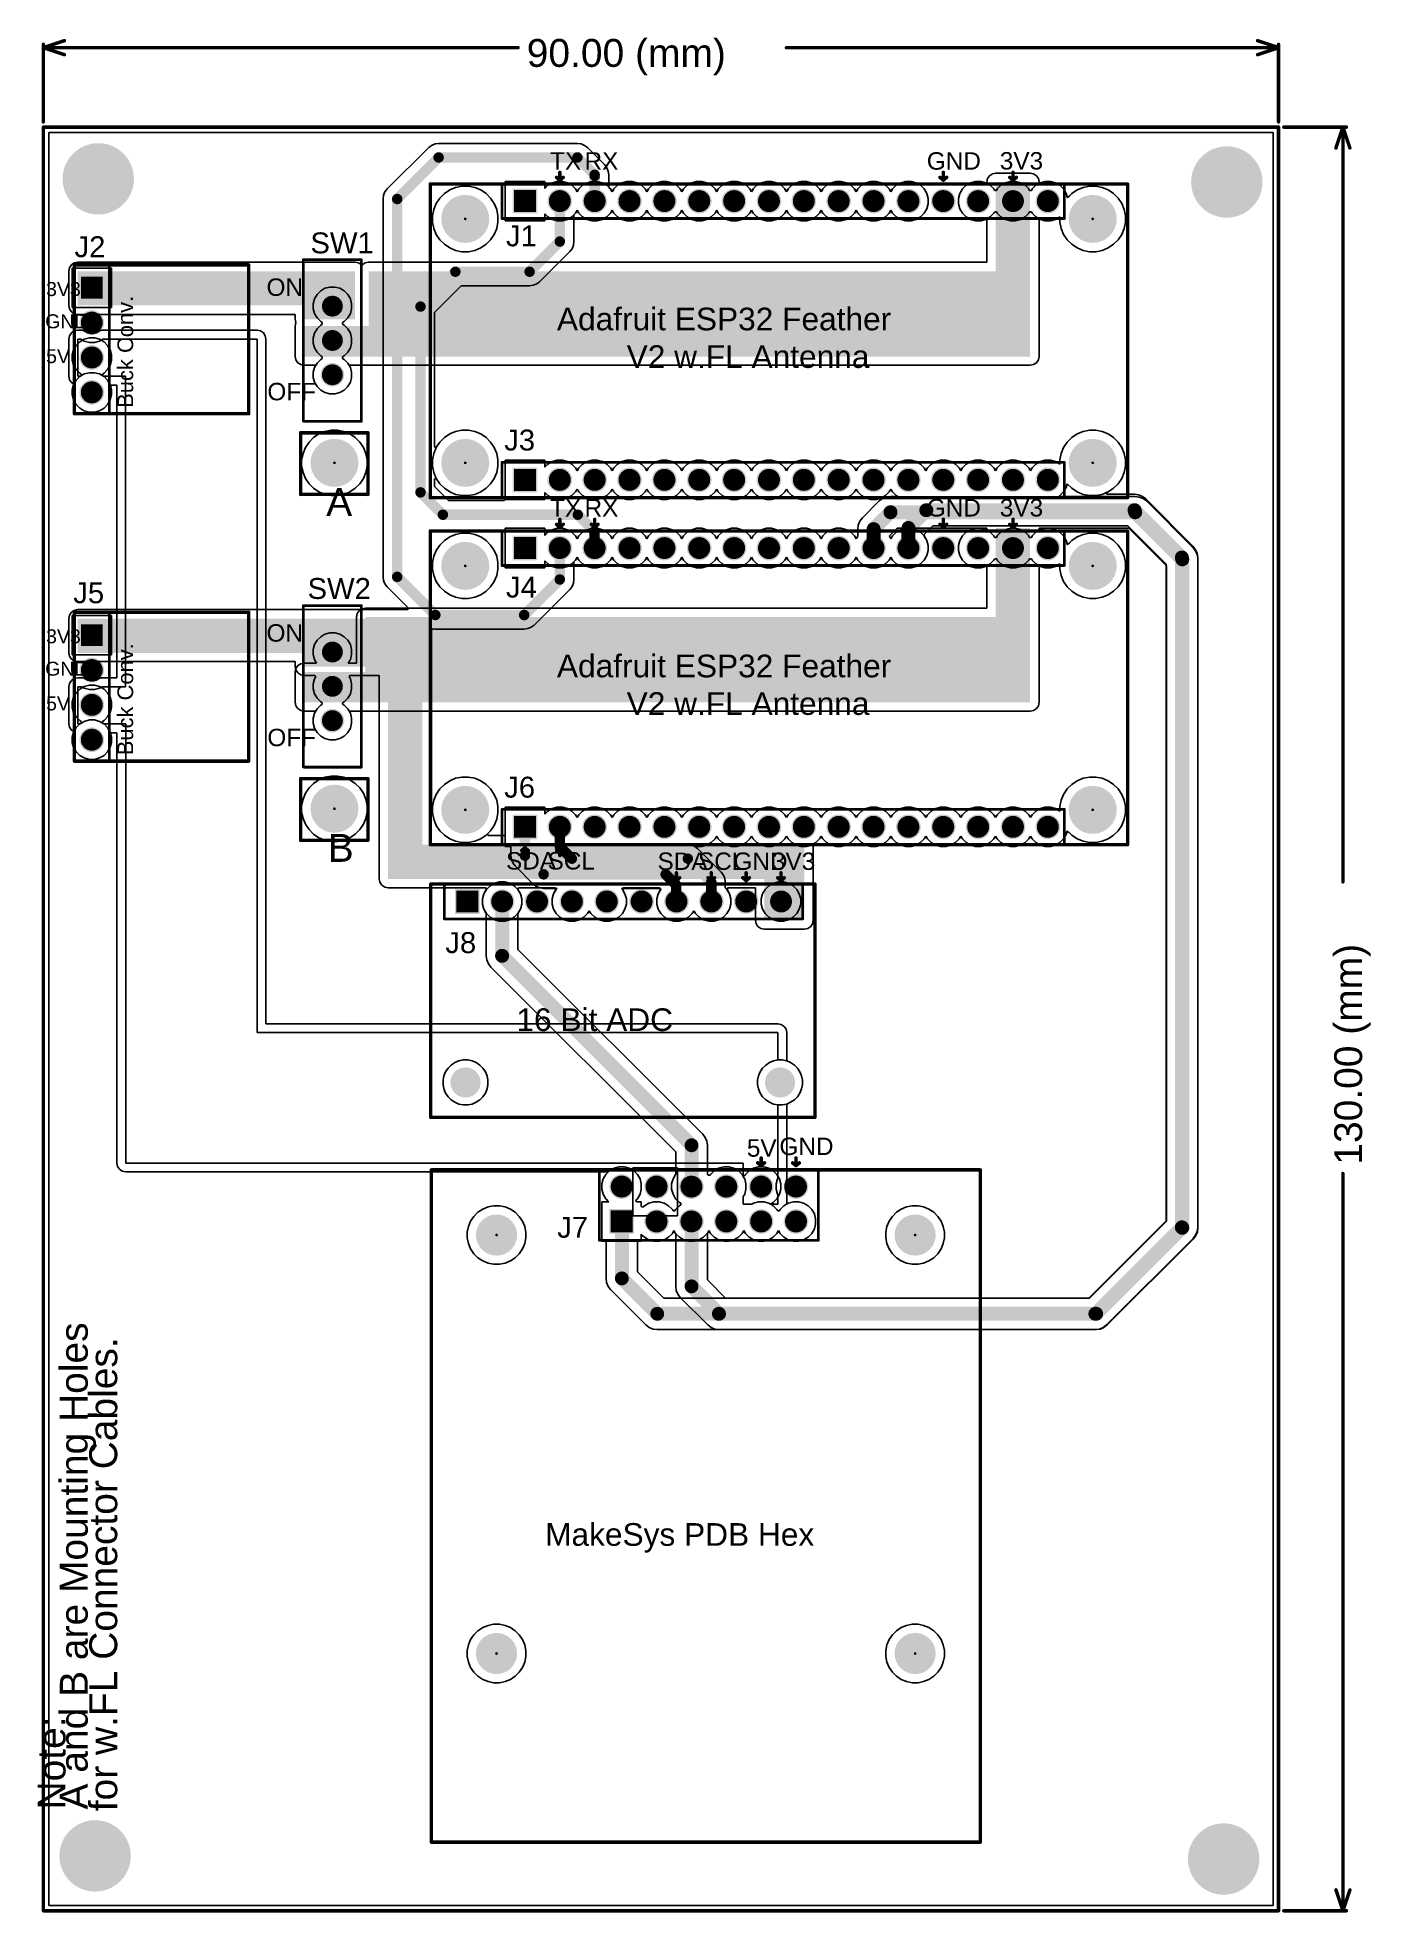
# Model space of a CAD drawing. Header units: millimetres. Extents: x 0 to 97, y 0 to 137.
import ezdxf

# ---------------------------------------------------------------- set-up
doc = ezdxf.new("R2010")
doc.units = ezdxf.units.MM
for name, color, linetype in [('BottomLayer', 5, 'Continuous'), ('BottomSolder', 6, 'Continuous'), ('Mechanical1', 6, 'Continuous'), ('Mechanical2', 216, 'Continuous'), ('MultiLayer', 9, 'Continuous'), ('PadHoleLayer', 156, 'Continuous'), ('TopLayer', 1, 'Continuous'), ('TopOverlay', 2, 'Continuous'), ('TopSolder', 216, 'Continuous')]:
    doc.layers.add(name, color=color, linetype=linetype)
doc.styles.add('Arial', font='', dxfattribs={"height": 0.2})
doc.styles.get('Arial').set_extended_font_data('Arial')

msp = doc.modelspace()

# ---------------------------------------------------------------- texts
at = {"layer": 'Mechanical1', "style": 'Arial'}
msp.add_text('90.00 (mm)', height=2.032, dxfattribs=at).set_placement((35.22, 134.39))
msp.add_text('130.00 (mm)', height=2.032, rotation=90, dxfattribs=at).set_placement((96.09, 54.38))
at = {"layer": 'TopOverlay', "style": 'Arial'}
for s, height, rotation, p in [('TX', 1.27, 360, (36.92, 126.9)), ('RX', 1.27, 360, (39.43, 126.9)), ('GND', 1.27, 360, (64.37, 126.9)), ('3V3', 1.27, 360, (69.69, 126.91)), ('ON', 1.27, 360, (16.26, 117.7)), ('3V3', 1.016, 360, (0.2, 117.69)), ('Buck Conv.', 1.143, 90, (6.54, 109.54)), ('GND', 1.016, 360, (0.13, 115.34)), ('Adafruit ESP32 Feather', 1.651, 360, (37.42, 115.19)), ('5V', 1.016, 360, (0.2, 112.8)), ('V2 w.FL Antenna', 1.651, 360, (42.5, 112.45)), ('OFF', 1.27, 360, (16.32, 110.09)), ('TX', 1.27, 360, (36.92, 101.62)), ('RX', 1.27, 360, (39.43, 101.62)), ('GND', 1.27, 360, (64.37, 101.62)), ('3V3', 1.27, 360, (69.69, 101.62)), ('3V3', 1.016, 360, (0.2, 92.38)), ('ON', 1.27, 360, (16.26, 92.5)), ('Buck Conv.', 1.143, 90, (6.54, 84.22)), ('Adafruit ESP32 Feather', 1.651, 360, (37.42, 89.9)), ('GND', 1.016, 360, (0.13, 90.02)), ('V2 w.FL Antenna', 1.651, 360, (42.5, 87.16)), ('5V', 1.016, 360, (0.2, 87.49)), ('OFF', 1.27, 360, (16.32, 84.88)), ('SDA', 1.27, 360, (33.71, 75.89)), ('SCL', 1.27, 360, (36.74, 75.89)), ('SDA', 1.27, 360, (44.75, 75.86)), ('SCL', 1.27, 360, (47.7, 75.86)), ('GND', 1.27, 360, (50.28, 75.86)), ('3V3', 1.27, 360, (53.09, 75.86)), ('16 Bit ADC', 1.651, 360, (34.47, 64.12)), ('5V', 1.27, 360, (51.26, 54.96)), ('GND', 1.27, 360, (53.63, 55.08)), ('A and B are Mounting Holes', 2.032, 90, (3.23, 7.38)), ('for w.FL Connector Cables.', 2.032, 90, (5.38, 7.25)), ('MakeSys PDB Hex', 1.651, 360, (36.56, 26.6)), ('Note:', 2.032, 90, (1.61, 7.38))]:
    msp.add_text(s, height=height, rotation=rotation, dxfattribs=at).set_placement(p)
for s, height, p in [('J2', 1.524, (2.27, 120.52)), ('SW1', 1.524, (19.46, 120.8)), ('J1', 1.524, (33.71, 121.31)), ('J3', 1.524, (33.58, 106.43)), ('A', 2.03, (20.61, 101.66)), ('SW2', 1.524, (19.25, 95.61)), ('J4', 1.524, (33.71, 95.71)), ('J5', 1.524, (2.18, 95.3)), ('J6', 1.524, (33.58, 81.13)), ('B', 2.03, (20.72, 76.45)), ('J8', 1.524, (29.29, 69.8)), ('J7', 1.524, (37.44, 49.05))]:
    msp.add_text(s, height=height, dxfattribs=at).set_placement(p)

# ---------------------------------------------------------------- blocks, each defined once
blk = doc.blocks.new('HDR1X4_F______1')
at = {"layer": 'BottomLayer'}
blk.add_hatch(color=5, dxfattribs=at).paths.add_polyline_path([(-4.61, 0.8), (-3.01, 0.8), (-3.01, -0.8), (-4.61, -0.8)])
h = blk.add_hatch(color=5, dxfattribs=at)
edge = h.paths.add_edge_path()
edge.add_arc((-1.27, 0), 0.8, 0, 360)
h = blk.add_hatch(color=5, dxfattribs=at)
edge = h.paths.add_edge_path()
edge.add_arc((1.27, 0), 0.8, 0, 360)
h = blk.add_hatch(color=5, dxfattribs=at)
edge = h.paths.add_edge_path()
edge.add_arc((3.81, 0), 0.8, 0, 360)
at = {"layer": 'BottomSolder'}
blk.add_hatch(color=6, dxfattribs=at).paths.add_polyline_path([(-4.71, 0.9), (-2.91, 0.9), (-2.91, -0.9), (-4.71, -0.9)])
h = blk.add_hatch(color=6, dxfattribs=at)
edge = h.paths.add_edge_path()
edge.add_arc((-1.27, 0), 0.902, 0, 360)
h = blk.add_hatch(color=6, dxfattribs=at)
edge = h.paths.add_edge_path()
edge.add_arc((1.27, 0), 0.902, 0, 360)
h = blk.add_hatch(color=6, dxfattribs=at)
edge = h.paths.add_edge_path()
edge.add_arc((3.81, 0), 0.902, 0, 360)
at = {"layer": 'MultiLayer'}
blk.add_hatch(color=9, dxfattribs=at).paths.add_polyline_path([(-4.61, 0.8), (-3.01, 0.8), (-3.01, -0.8), (-4.61, -0.8)])
h = blk.add_hatch(color=9, dxfattribs=at)
edge = h.paths.add_edge_path()
edge.add_arc((-1.27, 0), 0.8, 0, 360)
h = blk.add_hatch(color=9, dxfattribs=at)
edge = h.paths.add_edge_path()
edge.add_arc((1.27, 0), 0.8, 0, 360)
h = blk.add_hatch(color=9, dxfattribs=at)
edge = h.paths.add_edge_path()
edge.add_arc((3.81, 0), 0.8, 0, 360)
at = {"layer": 'PadHoleLayer'}
h = blk.add_hatch(color=156, dxfattribs=at)
edge = h.paths.add_edge_path()
edge.add_arc((-3.81, 0), 0.475, 0, 360)
h = blk.add_hatch(color=156, dxfattribs=at)
edge = h.paths.add_edge_path()
edge.add_arc((-1.27, 0), 0.475, 0, 360)
h = blk.add_hatch(color=156, dxfattribs=at)
edge = h.paths.add_edge_path()
edge.add_arc((1.27, 0), 0.475, 0, 360)
h = blk.add_hatch(color=156, dxfattribs=at)
edge = h.paths.add_edge_path()
edge.add_arc((3.81, 0), 0.475, 0, 360)
at = {"layer": 'TopLayer'}
blk.add_hatch(color=1, dxfattribs=at).paths.add_polyline_path([(-4.61, 0.8), (-3.01, 0.8), (-3.01, -0.8), (-4.61, -0.8)])
h = blk.add_hatch(color=1, dxfattribs=at)
edge = h.paths.add_edge_path()
edge.add_arc((-1.27, 0), 0.8, 0, 360)
h = blk.add_hatch(color=1, dxfattribs=at)
edge = h.paths.add_edge_path()
edge.add_arc((1.27, 0), 0.8, 0, 360)
h = blk.add_hatch(color=1, dxfattribs=at)
edge = h.paths.add_edge_path()
edge.add_arc((3.81, 0), 0.8, 0, 360)
at = {"layer": 'TopSolder'}
blk.add_hatch(color=216, dxfattribs=at).paths.add_polyline_path([(-4.71, 0.9), (-2.91, 0.9), (-2.91, -0.9), (-4.71, -0.9)])
h = blk.add_hatch(color=216, dxfattribs=at)
edge = h.paths.add_edge_path()
edge.add_arc((-1.27, 0), 0.902, 0, 360)
h = blk.add_hatch(color=216, dxfattribs=at)
edge = h.paths.add_edge_path()
edge.add_arc((1.27, 0), 0.902, 0, 360)
h = blk.add_hatch(color=216, dxfattribs=at)
edge = h.paths.add_edge_path()
edge.add_arc((3.81, 0), 0.902, 0, 360)
at = {"layer": 'TopOverlay', "const_width": 0.2}
for points in [[(-5.49, -1.27), (-5.49, 1.27)], [(5.36, 1.27), (-5.49, 1.27)], [(5.36, -1.27), (5.36, 1.27)], [(5.36, -1.27), (-5.49, -1.27)]]:
    blk.add_lwpolyline(points, dxfattribs=at)
at = {"layer": 'TopOverlay', "const_width": 0.1}
for points in [[(-5.54, 1.27, 1), (-5.44, 1.27, 1)], [(-5.54, 1.27, 1), (-5.44, 1.27, 1)], [(5.31, 1.27, 1), (5.41, 1.27, 1)], [(5.31, 1.27, 1), (5.41, 1.27, 1)], [(-5.54, -1.27, 1), (-5.44, -1.27, 1)], [(-5.54, -1.27, 1), (-5.44, -1.27, 1)], [(5.31, -1.27, 1), (5.41, -1.27, 1)], [(5.31, -1.27, 1), (5.41, -1.27, 1)]]:
    blk.add_lwpolyline(points, format="xyb", close=True, dxfattribs=at)
blk = doc.blocks.new('HDR1X16_F______2')
at = {"layer": 'BottomLayer'}
blk.add_hatch(color=5, dxfattribs=at).paths.add_polyline_path([(-19.85, 0.8), (-18.25, 0.8), (-18.25, -0.8), (-19.85, -0.8)])
h = blk.add_hatch(color=5, dxfattribs=at)
edge = h.paths.add_edge_path()
edge.add_arc((-16.51, 0), 0.8, 0, 360)
h = blk.add_hatch(color=5, dxfattribs=at)
edge = h.paths.add_edge_path()
edge.add_arc((-13.97, 0), 0.8, 0, 360)
h = blk.add_hatch(color=5, dxfattribs=at)
edge = h.paths.add_edge_path()
edge.add_arc((-11.43, 0), 0.8, 0, 360)
h = blk.add_hatch(color=5, dxfattribs=at)
edge = h.paths.add_edge_path()
edge.add_arc((-8.89, 0), 0.8, 0, 360)
h = blk.add_hatch(color=5, dxfattribs=at)
edge = h.paths.add_edge_path()
edge.add_arc((-6.35, 0), 0.8, 0, 360)
h = blk.add_hatch(color=5, dxfattribs=at)
edge = h.paths.add_edge_path()
edge.add_arc((-3.81, 0), 0.8, 0, 360)
h = blk.add_hatch(color=5, dxfattribs=at)
edge = h.paths.add_edge_path()
edge.add_arc((-1.27, 0), 0.8, 0, 360)
h = blk.add_hatch(color=5, dxfattribs=at)
edge = h.paths.add_edge_path()
edge.add_arc((1.27, 0), 0.8, 0, 360)
h = blk.add_hatch(color=5, dxfattribs=at)
edge = h.paths.add_edge_path()
edge.add_arc((3.81, 0), 0.8, 0, 360)
h = blk.add_hatch(color=5, dxfattribs=at)
edge = h.paths.add_edge_path()
edge.add_arc((6.35, 0), 0.8, 0, 360)
h = blk.add_hatch(color=5, dxfattribs=at)
edge = h.paths.add_edge_path()
edge.add_arc((8.89, 0), 0.8, 0, 360)
h = blk.add_hatch(color=5, dxfattribs=at)
edge = h.paths.add_edge_path()
edge.add_arc((11.43, 0), 0.8, 0, 360)
h = blk.add_hatch(color=5, dxfattribs=at)
edge = h.paths.add_edge_path()
edge.add_arc((13.97, 0), 0.8, 0, 360)
h = blk.add_hatch(color=5, dxfattribs=at)
edge = h.paths.add_edge_path()
edge.add_arc((16.51, 0), 0.8, 0, 360)
h = blk.add_hatch(color=5, dxfattribs=at)
edge = h.paths.add_edge_path()
edge.add_arc((19.05, 0), 0.8, 0, 360)
at = {"layer": 'BottomSolder'}
blk.add_hatch(color=6, dxfattribs=at).paths.add_polyline_path([(-19.95, 0.9), (-18.15, 0.9), (-18.15, -0.9), (-19.95, -0.9)])
h = blk.add_hatch(color=6, dxfattribs=at)
edge = h.paths.add_edge_path()
edge.add_arc((-16.51, 0), 0.902, 0, 360)
h = blk.add_hatch(color=6, dxfattribs=at)
edge = h.paths.add_edge_path()
edge.add_arc((-13.97, 0), 0.902, 0, 360)
h = blk.add_hatch(color=6, dxfattribs=at)
edge = h.paths.add_edge_path()
edge.add_arc((-11.43, 0), 0.902, 0, 360)
h = blk.add_hatch(color=6, dxfattribs=at)
edge = h.paths.add_edge_path()
edge.add_arc((-8.89, 0), 0.902, 0, 360)
h = blk.add_hatch(color=6, dxfattribs=at)
edge = h.paths.add_edge_path()
edge.add_arc((-6.35, 0), 0.902, 0, 360)
h = blk.add_hatch(color=6, dxfattribs=at)
edge = h.paths.add_edge_path()
edge.add_arc((-3.81, 0), 0.902, 0, 360)
h = blk.add_hatch(color=6, dxfattribs=at)
edge = h.paths.add_edge_path()
edge.add_arc((-1.27, 0), 0.902, 0, 360)
h = blk.add_hatch(color=6, dxfattribs=at)
edge = h.paths.add_edge_path()
edge.add_arc((1.27, 0), 0.902, 0, 360)
h = blk.add_hatch(color=6, dxfattribs=at)
edge = h.paths.add_edge_path()
edge.add_arc((3.81, 0), 0.902, 0, 360)
h = blk.add_hatch(color=6, dxfattribs=at)
edge = h.paths.add_edge_path()
edge.add_arc((6.35, 0), 0.902, 0, 360)
h = blk.add_hatch(color=6, dxfattribs=at)
edge = h.paths.add_edge_path()
edge.add_arc((8.89, 0), 0.902, 0, 360)
h = blk.add_hatch(color=6, dxfattribs=at)
edge = h.paths.add_edge_path()
edge.add_arc((11.43, 0), 0.902, 0, 360)
h = blk.add_hatch(color=6, dxfattribs=at)
edge = h.paths.add_edge_path()
edge.add_arc((13.97, 0), 0.902, 0, 360)
h = blk.add_hatch(color=6, dxfattribs=at)
edge = h.paths.add_edge_path()
edge.add_arc((16.51, 0), 0.902, 0, 360)
h = blk.add_hatch(color=6, dxfattribs=at)
edge = h.paths.add_edge_path()
edge.add_arc((19.05, 0), 0.902, 0, 360)
at = {"layer": 'MultiLayer'}
blk.add_hatch(color=9, dxfattribs=at).paths.add_polyline_path([(-19.85, 0.8), (-18.25, 0.8), (-18.25, -0.8), (-19.85, -0.8)])
h = blk.add_hatch(color=9, dxfattribs=at)
edge = h.paths.add_edge_path()
edge.add_arc((-16.51, 0), 0.8, 0, 360)
h = blk.add_hatch(color=9, dxfattribs=at)
edge = h.paths.add_edge_path()
edge.add_arc((-13.97, 0), 0.8, 0, 360)
h = blk.add_hatch(color=9, dxfattribs=at)
edge = h.paths.add_edge_path()
edge.add_arc((-11.43, 0), 0.8, 0, 360)
h = blk.add_hatch(color=9, dxfattribs=at)
edge = h.paths.add_edge_path()
edge.add_arc((-8.89, 0), 0.8, 0, 360)
h = blk.add_hatch(color=9, dxfattribs=at)
edge = h.paths.add_edge_path()
edge.add_arc((-6.35, 0), 0.8, 0, 360)
h = blk.add_hatch(color=9, dxfattribs=at)
edge = h.paths.add_edge_path()
edge.add_arc((-3.81, 0), 0.8, 0, 360)
h = blk.add_hatch(color=9, dxfattribs=at)
edge = h.paths.add_edge_path()
edge.add_arc((-1.27, 0), 0.8, 0, 360)
h = blk.add_hatch(color=9, dxfattribs=at)
edge = h.paths.add_edge_path()
edge.add_arc((1.27, 0), 0.8, 0, 360)
h = blk.add_hatch(color=9, dxfattribs=at)
edge = h.paths.add_edge_path()
edge.add_arc((3.81, 0), 0.8, 0, 360)
h = blk.add_hatch(color=9, dxfattribs=at)
edge = h.paths.add_edge_path()
edge.add_arc((6.35, 0), 0.8, 0, 360)
h = blk.add_hatch(color=9, dxfattribs=at)
edge = h.paths.add_edge_path()
edge.add_arc((8.89, 0), 0.8, 0, 360)
h = blk.add_hatch(color=9, dxfattribs=at)
edge = h.paths.add_edge_path()
edge.add_arc((11.43, 0), 0.8, 0, 360)
h = blk.add_hatch(color=9, dxfattribs=at)
edge = h.paths.add_edge_path()
edge.add_arc((13.97, 0), 0.8, 0, 360)
h = blk.add_hatch(color=9, dxfattribs=at)
edge = h.paths.add_edge_path()
edge.add_arc((16.51, 0), 0.8, 0, 360)
h = blk.add_hatch(color=9, dxfattribs=at)
edge = h.paths.add_edge_path()
edge.add_arc((19.05, 0), 0.8, 0, 360)
at = {"layer": 'PadHoleLayer'}
h = blk.add_hatch(color=156, dxfattribs=at)
edge = h.paths.add_edge_path()
edge.add_arc((-19.05, 0), 0.475, 0, 360)
h = blk.add_hatch(color=156, dxfattribs=at)
edge = h.paths.add_edge_path()
edge.add_arc((-16.51, 0), 0.475, 0, 360)
h = blk.add_hatch(color=156, dxfattribs=at)
edge = h.paths.add_edge_path()
edge.add_arc((-13.97, 0), 0.475, 0, 360)
h = blk.add_hatch(color=156, dxfattribs=at)
edge = h.paths.add_edge_path()
edge.add_arc((-11.43, 0), 0.475, 0, 360)
h = blk.add_hatch(color=156, dxfattribs=at)
edge = h.paths.add_edge_path()
edge.add_arc((-8.89, 0), 0.475, 0, 360)
h = blk.add_hatch(color=156, dxfattribs=at)
edge = h.paths.add_edge_path()
edge.add_arc((-6.35, 0), 0.475, 0, 360)
h = blk.add_hatch(color=156, dxfattribs=at)
edge = h.paths.add_edge_path()
edge.add_arc((-3.81, 0), 0.475, 0, 360)
h = blk.add_hatch(color=156, dxfattribs=at)
edge = h.paths.add_edge_path()
edge.add_arc((-1.27, 0), 0.475, 0, 360)
h = blk.add_hatch(color=156, dxfattribs=at)
edge = h.paths.add_edge_path()
edge.add_arc((1.27, 0), 0.475, 0, 360)
h = blk.add_hatch(color=156, dxfattribs=at)
edge = h.paths.add_edge_path()
edge.add_arc((3.81, 0), 0.475, 0, 360)
h = blk.add_hatch(color=156, dxfattribs=at)
edge = h.paths.add_edge_path()
edge.add_arc((6.35, 0), 0.475, 0, 360)
h = blk.add_hatch(color=156, dxfattribs=at)
edge = h.paths.add_edge_path()
edge.add_arc((8.89, 0), 0.475, 0, 360)
h = blk.add_hatch(color=156, dxfattribs=at)
edge = h.paths.add_edge_path()
edge.add_arc((11.43, 0), 0.475, 0, 360)
h = blk.add_hatch(color=156, dxfattribs=at)
edge = h.paths.add_edge_path()
edge.add_arc((13.97, 0), 0.475, 0, 360)
h = blk.add_hatch(color=156, dxfattribs=at)
edge = h.paths.add_edge_path()
edge.add_arc((16.51, 0), 0.475, 0, 360)
h = blk.add_hatch(color=156, dxfattribs=at)
edge = h.paths.add_edge_path()
edge.add_arc((19.05, 0), 0.475, 0, 360)
at = {"layer": 'TopLayer'}
blk.add_hatch(color=1, dxfattribs=at).paths.add_polyline_path([(-19.85, 0.8), (-18.25, 0.8), (-18.25, -0.8), (-19.85, -0.8)])
h = blk.add_hatch(color=1, dxfattribs=at)
edge = h.paths.add_edge_path()
edge.add_arc((-16.51, 0), 0.8, 0, 360)
h = blk.add_hatch(color=1, dxfattribs=at)
edge = h.paths.add_edge_path()
edge.add_arc((-13.97, 0), 0.8, 0, 360)
h = blk.add_hatch(color=1, dxfattribs=at)
edge = h.paths.add_edge_path()
edge.add_arc((-11.43, 0), 0.8, 0, 360)
h = blk.add_hatch(color=1, dxfattribs=at)
edge = h.paths.add_edge_path()
edge.add_arc((-8.89, 0), 0.8, 0, 360)
h = blk.add_hatch(color=1, dxfattribs=at)
edge = h.paths.add_edge_path()
edge.add_arc((-6.35, 0), 0.8, 0, 360)
h = blk.add_hatch(color=1, dxfattribs=at)
edge = h.paths.add_edge_path()
edge.add_arc((-3.81, 0), 0.8, 0, 360)
h = blk.add_hatch(color=1, dxfattribs=at)
edge = h.paths.add_edge_path()
edge.add_arc((-1.27, 0), 0.8, 0, 360)
h = blk.add_hatch(color=1, dxfattribs=at)
edge = h.paths.add_edge_path()
edge.add_arc((1.27, 0), 0.8, 0, 360)
h = blk.add_hatch(color=1, dxfattribs=at)
edge = h.paths.add_edge_path()
edge.add_arc((3.81, 0), 0.8, 0, 360)
h = blk.add_hatch(color=1, dxfattribs=at)
edge = h.paths.add_edge_path()
edge.add_arc((6.35, 0), 0.8, 0, 360)
h = blk.add_hatch(color=1, dxfattribs=at)
edge = h.paths.add_edge_path()
edge.add_arc((8.89, 0), 0.8, 0, 360)
h = blk.add_hatch(color=1, dxfattribs=at)
edge = h.paths.add_edge_path()
edge.add_arc((11.43, 0), 0.8, 0, 360)
h = blk.add_hatch(color=1, dxfattribs=at)
edge = h.paths.add_edge_path()
edge.add_arc((13.97, 0), 0.8, 0, 360)
h = blk.add_hatch(color=1, dxfattribs=at)
edge = h.paths.add_edge_path()
edge.add_arc((16.51, 0), 0.8, 0, 360)
h = blk.add_hatch(color=1, dxfattribs=at)
edge = h.paths.add_edge_path()
edge.add_arc((19.05, 0), 0.8, 0, 360)
at = {"layer": 'TopSolder'}
blk.add_hatch(color=216, dxfattribs=at).paths.add_polyline_path([(-19.95, 0.9), (-18.15, 0.9), (-18.15, -0.9), (-19.95, -0.9)])
h = blk.add_hatch(color=216, dxfattribs=at)
edge = h.paths.add_edge_path()
edge.add_arc((-16.51, 0), 0.902, 0, 360)
h = blk.add_hatch(color=216, dxfattribs=at)
edge = h.paths.add_edge_path()
edge.add_arc((-13.97, 0), 0.902, 0, 360)
h = blk.add_hatch(color=216, dxfattribs=at)
edge = h.paths.add_edge_path()
edge.add_arc((-11.43, 0), 0.902, 0, 360)
h = blk.add_hatch(color=216, dxfattribs=at)
edge = h.paths.add_edge_path()
edge.add_arc((-8.89, 0), 0.902, 0, 360)
h = blk.add_hatch(color=216, dxfattribs=at)
edge = h.paths.add_edge_path()
edge.add_arc((-6.35, 0), 0.902, 0, 360)
h = blk.add_hatch(color=216, dxfattribs=at)
edge = h.paths.add_edge_path()
edge.add_arc((-3.81, 0), 0.902, 0, 360)
h = blk.add_hatch(color=216, dxfattribs=at)
edge = h.paths.add_edge_path()
edge.add_arc((-1.27, 0), 0.902, 0, 360)
h = blk.add_hatch(color=216, dxfattribs=at)
edge = h.paths.add_edge_path()
edge.add_arc((1.27, 0), 0.902, 0, 360)
h = blk.add_hatch(color=216, dxfattribs=at)
edge = h.paths.add_edge_path()
edge.add_arc((3.81, 0), 0.902, 0, 360)
h = blk.add_hatch(color=216, dxfattribs=at)
edge = h.paths.add_edge_path()
edge.add_arc((6.35, 0), 0.902, 0, 360)
h = blk.add_hatch(color=216, dxfattribs=at)
edge = h.paths.add_edge_path()
edge.add_arc((8.89, 0), 0.902, 0, 360)
h = blk.add_hatch(color=216, dxfattribs=at)
edge = h.paths.add_edge_path()
edge.add_arc((11.43, 0), 0.902, 0, 360)
h = blk.add_hatch(color=216, dxfattribs=at)
edge = h.paths.add_edge_path()
edge.add_arc((13.97, 0), 0.902, 0, 360)
h = blk.add_hatch(color=216, dxfattribs=at)
edge = h.paths.add_edge_path()
edge.add_arc((16.51, 0), 0.902, 0, 360)
h = blk.add_hatch(color=216, dxfattribs=at)
edge = h.paths.add_edge_path()
edge.add_arc((19.05, 0), 0.902, 0, 360)
at = {"layer": 'TopOverlay', "const_width": 0.2}
for points in [[(-20.73, 1.27), (20.26, 1.27)], [(-20.73, -1.27), (-20.73, 1.27)], [(20.26, -1.27), (20.26, 1.27)], [(-20.73, -1.27), (20.26, -1.27)]]:
    blk.add_lwpolyline(points, dxfattribs=at)
at = {"layer": 'TopOverlay', "const_width": 0.1}
for points in [[(-20.78, 1.27, 1), (-20.68, 1.27, 1)], [(-20.78, 1.27, 1), (-20.68, 1.27, 1)], [(20.21, 1.27, 1), (20.31, 1.27, 1)], [(20.21, 1.27, 1), (20.31, 1.27, 1)], [(-20.78, -1.27, 1), (-20.68, -1.27, 1)], [(-20.78, -1.27, 1), (-20.68, -1.27, 1)], [(20.21, -1.27, 1), (20.31, -1.27, 1)], [(20.21, -1.27, 1), (20.31, -1.27, 1)]]:
    blk.add_lwpolyline(points, format="xyb", close=True, dxfattribs=at)
blk = doc.blocks.new('HDR1X16_F______3')
at = {"layer": 'BottomLayer'}
blk.add_hatch(color=5, dxfattribs=at).paths.add_polyline_path([(-19.85, 0.8), (-18.25, 0.8), (-18.25, -0.8), (-19.85, -0.8)])
h = blk.add_hatch(color=5, dxfattribs=at)
edge = h.paths.add_edge_path()
edge.add_arc((-16.51, 0), 0.8, 0, 360)
h = blk.add_hatch(color=5, dxfattribs=at)
edge = h.paths.add_edge_path()
edge.add_arc((-13.97, 0), 0.8, 0, 360)
h = blk.add_hatch(color=5, dxfattribs=at)
edge = h.paths.add_edge_path()
edge.add_arc((-11.43, 0), 0.8, 0, 360)
h = blk.add_hatch(color=5, dxfattribs=at)
edge = h.paths.add_edge_path()
edge.add_arc((-8.89, 0), 0.8, 0, 360)
h = blk.add_hatch(color=5, dxfattribs=at)
edge = h.paths.add_edge_path()
edge.add_arc((-6.35, 0), 0.8, 0, 360)
h = blk.add_hatch(color=5, dxfattribs=at)
edge = h.paths.add_edge_path()
edge.add_arc((-3.81, 0), 0.8, 0, 360)
h = blk.add_hatch(color=5, dxfattribs=at)
edge = h.paths.add_edge_path()
edge.add_arc((-1.27, 0), 0.8, 0, 360)
h = blk.add_hatch(color=5, dxfattribs=at)
edge = h.paths.add_edge_path()
edge.add_arc((1.27, 0), 0.8, 0, 360)
h = blk.add_hatch(color=5, dxfattribs=at)
edge = h.paths.add_edge_path()
edge.add_arc((3.81, 0), 0.8, 0, 360)
h = blk.add_hatch(color=5, dxfattribs=at)
edge = h.paths.add_edge_path()
edge.add_arc((6.35, 0), 0.8, 0, 360)
h = blk.add_hatch(color=5, dxfattribs=at)
edge = h.paths.add_edge_path()
edge.add_arc((8.89, 0), 0.8, 0, 360)
h = blk.add_hatch(color=5, dxfattribs=at)
edge = h.paths.add_edge_path()
edge.add_arc((11.43, 0), 0.8, 0, 360)
h = blk.add_hatch(color=5, dxfattribs=at)
edge = h.paths.add_edge_path()
edge.add_arc((13.97, 0), 0.8, 0, 360)
h = blk.add_hatch(color=5, dxfattribs=at)
edge = h.paths.add_edge_path()
edge.add_arc((16.51, 0), 0.8, 0, 360)
h = blk.add_hatch(color=5, dxfattribs=at)
edge = h.paths.add_edge_path()
edge.add_arc((19.05, 0), 0.8, 0, 360)
at = {"layer": 'BottomSolder'}
blk.add_hatch(color=6, dxfattribs=at).paths.add_polyline_path([(-19.95, 0.9), (-18.15, 0.9), (-18.15, -0.9), (-19.95, -0.9)])
h = blk.add_hatch(color=6, dxfattribs=at)
edge = h.paths.add_edge_path()
edge.add_arc((-16.51, 0), 0.902, 0, 360)
h = blk.add_hatch(color=6, dxfattribs=at)
edge = h.paths.add_edge_path()
edge.add_arc((-13.97, 0), 0.902, 0, 360)
h = blk.add_hatch(color=6, dxfattribs=at)
edge = h.paths.add_edge_path()
edge.add_arc((-11.43, 0), 0.902, 0, 360)
h = blk.add_hatch(color=6, dxfattribs=at)
edge = h.paths.add_edge_path()
edge.add_arc((-8.89, 0), 0.902, 0, 360)
h = blk.add_hatch(color=6, dxfattribs=at)
edge = h.paths.add_edge_path()
edge.add_arc((-6.35, 0), 0.902, 0, 360)
h = blk.add_hatch(color=6, dxfattribs=at)
edge = h.paths.add_edge_path()
edge.add_arc((-3.81, 0), 0.902, 0, 360)
h = blk.add_hatch(color=6, dxfattribs=at)
edge = h.paths.add_edge_path()
edge.add_arc((-1.27, 0), 0.902, 0, 360)
h = blk.add_hatch(color=6, dxfattribs=at)
edge = h.paths.add_edge_path()
edge.add_arc((1.27, 0), 0.902, 0, 360)
h = blk.add_hatch(color=6, dxfattribs=at)
edge = h.paths.add_edge_path()
edge.add_arc((3.81, 0), 0.902, 0, 360)
h = blk.add_hatch(color=6, dxfattribs=at)
edge = h.paths.add_edge_path()
edge.add_arc((6.35, 0), 0.902, 0, 360)
h = blk.add_hatch(color=6, dxfattribs=at)
edge = h.paths.add_edge_path()
edge.add_arc((8.89, 0), 0.902, 0, 360)
h = blk.add_hatch(color=6, dxfattribs=at)
edge = h.paths.add_edge_path()
edge.add_arc((11.43, 0), 0.902, 0, 360)
h = blk.add_hatch(color=6, dxfattribs=at)
edge = h.paths.add_edge_path()
edge.add_arc((13.97, 0), 0.902, 0, 360)
h = blk.add_hatch(color=6, dxfattribs=at)
edge = h.paths.add_edge_path()
edge.add_arc((16.51, 0), 0.902, 0, 360)
h = blk.add_hatch(color=6, dxfattribs=at)
edge = h.paths.add_edge_path()
edge.add_arc((19.05, 0), 0.902, 0, 360)
at = {"layer": 'MultiLayer'}
blk.add_hatch(color=9, dxfattribs=at).paths.add_polyline_path([(-19.85, 0.8), (-18.25, 0.8), (-18.25, -0.8), (-19.85, -0.8)])
h = blk.add_hatch(color=9, dxfattribs=at)
edge = h.paths.add_edge_path()
edge.add_arc((-16.51, 0), 0.8, 0, 360)
h = blk.add_hatch(color=9, dxfattribs=at)
edge = h.paths.add_edge_path()
edge.add_arc((-13.97, 0), 0.8, 0, 360)
h = blk.add_hatch(color=9, dxfattribs=at)
edge = h.paths.add_edge_path()
edge.add_arc((-11.43, 0), 0.8, 0, 360)
h = blk.add_hatch(color=9, dxfattribs=at)
edge = h.paths.add_edge_path()
edge.add_arc((-8.89, 0), 0.8, 0, 360)
h = blk.add_hatch(color=9, dxfattribs=at)
edge = h.paths.add_edge_path()
edge.add_arc((-6.35, 0), 0.8, 0, 360)
h = blk.add_hatch(color=9, dxfattribs=at)
edge = h.paths.add_edge_path()
edge.add_arc((-3.81, 0), 0.8, 0, 360)
h = blk.add_hatch(color=9, dxfattribs=at)
edge = h.paths.add_edge_path()
edge.add_arc((-1.27, 0), 0.8, 0, 360)
h = blk.add_hatch(color=9, dxfattribs=at)
edge = h.paths.add_edge_path()
edge.add_arc((1.27, 0), 0.8, 0, 360)
h = blk.add_hatch(color=9, dxfattribs=at)
edge = h.paths.add_edge_path()
edge.add_arc((3.81, 0), 0.8, 0, 360)
h = blk.add_hatch(color=9, dxfattribs=at)
edge = h.paths.add_edge_path()
edge.add_arc((6.35, 0), 0.8, 0, 360)
h = blk.add_hatch(color=9, dxfattribs=at)
edge = h.paths.add_edge_path()
edge.add_arc((8.89, 0), 0.8, 0, 360)
h = blk.add_hatch(color=9, dxfattribs=at)
edge = h.paths.add_edge_path()
edge.add_arc((11.43, 0), 0.8, 0, 360)
h = blk.add_hatch(color=9, dxfattribs=at)
edge = h.paths.add_edge_path()
edge.add_arc((13.97, 0), 0.8, 0, 360)
h = blk.add_hatch(color=9, dxfattribs=at)
edge = h.paths.add_edge_path()
edge.add_arc((16.51, 0), 0.8, 0, 360)
h = blk.add_hatch(color=9, dxfattribs=at)
edge = h.paths.add_edge_path()
edge.add_arc((19.05, 0), 0.8, 0, 360)
at = {"layer": 'PadHoleLayer'}
h = blk.add_hatch(color=156, dxfattribs=at)
edge = h.paths.add_edge_path()
edge.add_arc((-19.05, 0), 0.475, 0, 360)
h = blk.add_hatch(color=156, dxfattribs=at)
edge = h.paths.add_edge_path()
edge.add_arc((-16.51, 0), 0.475, 0, 360)
h = blk.add_hatch(color=156, dxfattribs=at)
edge = h.paths.add_edge_path()
edge.add_arc((-13.97, 0), 0.475, 0, 360)
h = blk.add_hatch(color=156, dxfattribs=at)
edge = h.paths.add_edge_path()
edge.add_arc((-11.43, 0), 0.475, 0, 360)
h = blk.add_hatch(color=156, dxfattribs=at)
edge = h.paths.add_edge_path()
edge.add_arc((-8.89, 0), 0.475, 0, 360)
h = blk.add_hatch(color=156, dxfattribs=at)
edge = h.paths.add_edge_path()
edge.add_arc((-6.35, 0), 0.475, 0, 360)
h = blk.add_hatch(color=156, dxfattribs=at)
edge = h.paths.add_edge_path()
edge.add_arc((-3.81, 0), 0.475, 0, 360)
h = blk.add_hatch(color=156, dxfattribs=at)
edge = h.paths.add_edge_path()
edge.add_arc((-1.27, 0), 0.475, 0, 360)
h = blk.add_hatch(color=156, dxfattribs=at)
edge = h.paths.add_edge_path()
edge.add_arc((1.27, 0), 0.475, 0, 360)
h = blk.add_hatch(color=156, dxfattribs=at)
edge = h.paths.add_edge_path()
edge.add_arc((3.81, 0), 0.475, 0, 360)
h = blk.add_hatch(color=156, dxfattribs=at)
edge = h.paths.add_edge_path()
edge.add_arc((6.35, 0), 0.475, 0, 360)
h = blk.add_hatch(color=156, dxfattribs=at)
edge = h.paths.add_edge_path()
edge.add_arc((8.89, 0), 0.475, 0, 360)
h = blk.add_hatch(color=156, dxfattribs=at)
edge = h.paths.add_edge_path()
edge.add_arc((11.43, 0), 0.475, 0, 360)
h = blk.add_hatch(color=156, dxfattribs=at)
edge = h.paths.add_edge_path()
edge.add_arc((13.97, 0), 0.475, 0, 360)
h = blk.add_hatch(color=156, dxfattribs=at)
edge = h.paths.add_edge_path()
edge.add_arc((16.51, 0), 0.475, 0, 360)
h = blk.add_hatch(color=156, dxfattribs=at)
edge = h.paths.add_edge_path()
edge.add_arc((19.05, 0), 0.475, 0, 360)
at = {"layer": 'TopLayer'}
blk.add_hatch(color=1, dxfattribs=at).paths.add_polyline_path([(-19.85, 0.8), (-18.25, 0.8), (-18.25, -0.8), (-19.85, -0.8)])
h = blk.add_hatch(color=1, dxfattribs=at)
edge = h.paths.add_edge_path()
edge.add_arc((-16.51, 0), 0.8, 0, 360)
h = blk.add_hatch(color=1, dxfattribs=at)
edge = h.paths.add_edge_path()
edge.add_arc((-13.97, 0), 0.8, 0, 360)
h = blk.add_hatch(color=1, dxfattribs=at)
edge = h.paths.add_edge_path()
edge.add_arc((-11.43, 0), 0.8, 0, 360)
h = blk.add_hatch(color=1, dxfattribs=at)
edge = h.paths.add_edge_path()
edge.add_arc((-8.89, 0), 0.8, 0, 360)
h = blk.add_hatch(color=1, dxfattribs=at)
edge = h.paths.add_edge_path()
edge.add_arc((-6.35, 0), 0.8, 0, 360)
h = blk.add_hatch(color=1, dxfattribs=at)
edge = h.paths.add_edge_path()
edge.add_arc((-3.81, 0), 0.8, 0, 360)
h = blk.add_hatch(color=1, dxfattribs=at)
edge = h.paths.add_edge_path()
edge.add_arc((-1.27, 0), 0.8, 0, 360)
h = blk.add_hatch(color=1, dxfattribs=at)
edge = h.paths.add_edge_path()
edge.add_arc((1.27, 0), 0.8, 0, 360)
h = blk.add_hatch(color=1, dxfattribs=at)
edge = h.paths.add_edge_path()
edge.add_arc((3.81, 0), 0.8, 0, 360)
h = blk.add_hatch(color=1, dxfattribs=at)
edge = h.paths.add_edge_path()
edge.add_arc((6.35, 0), 0.8, 0, 360)
h = blk.add_hatch(color=1, dxfattribs=at)
edge = h.paths.add_edge_path()
edge.add_arc((8.89, 0), 0.8, 0, 360)
h = blk.add_hatch(color=1, dxfattribs=at)
edge = h.paths.add_edge_path()
edge.add_arc((11.43, 0), 0.8, 0, 360)
h = blk.add_hatch(color=1, dxfattribs=at)
edge = h.paths.add_edge_path()
edge.add_arc((13.97, 0), 0.8, 0, 360)
h = blk.add_hatch(color=1, dxfattribs=at)
edge = h.paths.add_edge_path()
edge.add_arc((16.51, 0), 0.8, 0, 360)
h = blk.add_hatch(color=1, dxfattribs=at)
edge = h.paths.add_edge_path()
edge.add_arc((19.05, 0), 0.8, 0, 360)
at = {"layer": 'TopSolder'}
blk.add_hatch(color=216, dxfattribs=at).paths.add_polyline_path([(-19.95, 0.9), (-18.15, 0.9), (-18.15, -0.9), (-19.95, -0.9)])
h = blk.add_hatch(color=216, dxfattribs=at)
edge = h.paths.add_edge_path()
edge.add_arc((-16.51, 0), 0.902, 0, 360)
h = blk.add_hatch(color=216, dxfattribs=at)
edge = h.paths.add_edge_path()
edge.add_arc((-13.97, 0), 0.902, 0, 360)
h = blk.add_hatch(color=216, dxfattribs=at)
edge = h.paths.add_edge_path()
edge.add_arc((-11.43, 0), 0.902, 0, 360)
h = blk.add_hatch(color=216, dxfattribs=at)
edge = h.paths.add_edge_path()
edge.add_arc((-8.89, 0), 0.902, 0, 360)
h = blk.add_hatch(color=216, dxfattribs=at)
edge = h.paths.add_edge_path()
edge.add_arc((-6.35, 0), 0.902, 0, 360)
h = blk.add_hatch(color=216, dxfattribs=at)
edge = h.paths.add_edge_path()
edge.add_arc((-3.81, 0), 0.902, 0, 360)
h = blk.add_hatch(color=216, dxfattribs=at)
edge = h.paths.add_edge_path()
edge.add_arc((-1.27, 0), 0.902, 0, 360)
h = blk.add_hatch(color=216, dxfattribs=at)
edge = h.paths.add_edge_path()
edge.add_arc((1.27, 0), 0.902, 0, 360)
h = blk.add_hatch(color=216, dxfattribs=at)
edge = h.paths.add_edge_path()
edge.add_arc((3.81, 0), 0.902, 0, 360)
h = blk.add_hatch(color=216, dxfattribs=at)
edge = h.paths.add_edge_path()
edge.add_arc((6.35, 0), 0.902, 0, 360)
h = blk.add_hatch(color=216, dxfattribs=at)
edge = h.paths.add_edge_path()
edge.add_arc((8.89, 0), 0.902, 0, 360)
h = blk.add_hatch(color=216, dxfattribs=at)
edge = h.paths.add_edge_path()
edge.add_arc((11.43, 0), 0.902, 0, 360)
h = blk.add_hatch(color=216, dxfattribs=at)
edge = h.paths.add_edge_path()
edge.add_arc((13.97, 0), 0.902, 0, 360)
h = blk.add_hatch(color=216, dxfattribs=at)
edge = h.paths.add_edge_path()
edge.add_arc((16.51, 0), 0.902, 0, 360)
h = blk.add_hatch(color=216, dxfattribs=at)
edge = h.paths.add_edge_path()
edge.add_arc((19.05, 0), 0.902, 0, 360)
at = {"layer": 'TopOverlay', "const_width": 0.2}
for points in [[(-20.73, -1.27), (-20.73, 1.27)], [(-20.73, 1.27), (20.26, 1.27)], [(20.26, -1.27), (20.26, 1.27)], [(-20.73, -1.27), (20.26, -1.27)]]:
    blk.add_lwpolyline(points, dxfattribs=at)
at = {"layer": 'TopOverlay', "const_width": 0.1}
for points in [[(-20.78, 1.27, 1), (-20.68, 1.27, 1)], [(-20.78, 1.27, 1), (-20.68, 1.27, 1)], [(20.21, 1.27, 1), (20.31, 1.27, 1)], [(20.21, 1.27, 1), (20.31, 1.27, 1)], [(-20.78, -1.27, 1), (-20.68, -1.27, 1)], [(-20.78, -1.27, 1), (-20.68, -1.27, 1)], [(20.21, -1.27, 1), (20.31, -1.27, 1)], [(20.21, -1.27, 1), (20.31, -1.27, 1)]]:
    blk.add_lwpolyline(points, format="xyb", close=True, dxfattribs=at)
blk = doc.blocks.new('EG1218_4')
at = {"layer": 'BottomLayer'}
h = blk.add_hatch(color=5, dxfattribs=at)
edge = h.paths.add_edge_path()
edge.add_arc((-2.5, 0), 0.762, 0, 360)
h = blk.add_hatch(color=5, dxfattribs=at)
edge = h.paths.add_edge_path()
edge.add_arc((0, 0), 0.762, 0, 360)
h = blk.add_hatch(color=5, dxfattribs=at)
edge = h.paths.add_edge_path()
edge.add_arc((2.5, 0), 0.762, 0, 360)
at = {"layer": 'BottomSolder'}
h = blk.add_hatch(color=6, dxfattribs=at)
edge = h.paths.add_edge_path()
edge.add_arc((-2.5, 0), 0.864, 0, 360)
h = blk.add_hatch(color=6, dxfattribs=at)
edge = h.paths.add_edge_path()
edge.add_arc((0, 0), 0.864, 0, 360)
h = blk.add_hatch(color=6, dxfattribs=at)
edge = h.paths.add_edge_path()
edge.add_arc((2.5, 0), 0.864, 0, 360)
at = {"layer": 'MultiLayer'}
h = blk.add_hatch(color=9, dxfattribs=at)
edge = h.paths.add_edge_path()
edge.add_arc((-2.5, 0), 0.762, 0, 360)
h = blk.add_hatch(color=9, dxfattribs=at)
edge = h.paths.add_edge_path()
edge.add_arc((0, 0), 0.762, 0, 360)
h = blk.add_hatch(color=9, dxfattribs=at)
edge = h.paths.add_edge_path()
edge.add_arc((2.5, 0), 0.762, 0, 360)
at = {"layer": 'PadHoleLayer'}
h = blk.add_hatch(color=156, dxfattribs=at)
edge = h.paths.add_edge_path()
edge.add_arc((-2.5, 0), 0.45, 0, 360)
h = blk.add_hatch(color=156, dxfattribs=at)
edge = h.paths.add_edge_path()
edge.add_arc((0, 0), 0.45, 0, 360)
h = blk.add_hatch(color=156, dxfattribs=at)
edge = h.paths.add_edge_path()
edge.add_arc((2.5, 0), 0.45, 0, 360)
at = {"layer": 'TopLayer'}
h = blk.add_hatch(color=1, dxfattribs=at)
edge = h.paths.add_edge_path()
edge.add_arc((-2.5, 0), 0.762, 0, 360)
h = blk.add_hatch(color=1, dxfattribs=at)
edge = h.paths.add_edge_path()
edge.add_arc((0, 0), 0.762, 0, 360)
h = blk.add_hatch(color=1, dxfattribs=at)
edge = h.paths.add_edge_path()
edge.add_arc((2.5, 0), 0.762, 0, 360)
at = {"layer": 'TopSolder'}
h = blk.add_hatch(color=216, dxfattribs=at)
edge = h.paths.add_edge_path()
edge.add_arc((-2.5, 0), 0.864, 0, 360)
h = blk.add_hatch(color=216, dxfattribs=at)
edge = h.paths.add_edge_path()
edge.add_arc((0, 0), 0.864, 0, 360)
h = blk.add_hatch(color=216, dxfattribs=at)
edge = h.paths.add_edge_path()
edge.add_arc((2.5, 0), 0.864, 0, 360)
at = {"layer": 'TopOverlay', "const_width": 0.2}
for points in [[(5.87, 2.11), (-5.89, 2.11)], [(-5.89, -2.11), (-5.89, 2.11)], [(5.89, -2.08), (5.89, 2.11)], [(5.87, -2.11), (-5.89, -2.11)], [(5.87, -2.11), (5.89, -2.08)]]:
    blk.add_lwpolyline(points, dxfattribs=at)
at = {"layer": 'TopOverlay', "const_width": 0.1}
for points in [[(-5.94, 2.11, 1), (-5.84, 2.11, 1)], [(-5.94, 2.11, 1), (-5.84, 2.11, 1)], [(5.82, 2.11, 1), (5.92, 2.11, 1)], [(5.84, 2.11, 1), (5.94, 2.11, 1)], [(-5.94, -2.11, 1), (-5.84, -2.11, 1)], [(-5.94, -2.11, 1), (-5.84, -2.11, 1)], [(5.82, -2.11, 1), (5.92, -2.11, 1)], [(5.82, -2.11, 1), (5.92, -2.11, 1)], [(5.84, -2.08, 1), (5.94, -2.08, 1)], [(5.84, -2.08, 1), (5.94, -2.08, 1)]]:
    blk.add_lwpolyline(points, format="xyb", close=True, dxfattribs=at)
blk = doc.blocks.new('EG1218_5')
at = {"layer": 'BottomLayer'}
h = blk.add_hatch(color=5, dxfattribs=at)
edge = h.paths.add_edge_path()
edge.add_arc((-2.5, 0), 0.762, 0, 360)
h = blk.add_hatch(color=5, dxfattribs=at)
edge = h.paths.add_edge_path()
edge.add_arc((0, 0), 0.762, 0, 360)
h = blk.add_hatch(color=5, dxfattribs=at)
edge = h.paths.add_edge_path()
edge.add_arc((2.5, 0), 0.762, 0, 360)
at = {"layer": 'BottomSolder'}
h = blk.add_hatch(color=6, dxfattribs=at)
edge = h.paths.add_edge_path()
edge.add_arc((-2.5, 0), 0.864, 0, 360)
h = blk.add_hatch(color=6, dxfattribs=at)
edge = h.paths.add_edge_path()
edge.add_arc((0, 0), 0.864, 0, 360)
h = blk.add_hatch(color=6, dxfattribs=at)
edge = h.paths.add_edge_path()
edge.add_arc((2.5, 0), 0.864, 0, 360)
at = {"layer": 'MultiLayer'}
h = blk.add_hatch(color=9, dxfattribs=at)
edge = h.paths.add_edge_path()
edge.add_arc((-2.5, 0), 0.762, 0, 360)
h = blk.add_hatch(color=9, dxfattribs=at)
edge = h.paths.add_edge_path()
edge.add_arc((0, 0), 0.762, 0, 360)
h = blk.add_hatch(color=9, dxfattribs=at)
edge = h.paths.add_edge_path()
edge.add_arc((2.5, 0), 0.762, 0, 360)
at = {"layer": 'PadHoleLayer'}
h = blk.add_hatch(color=156, dxfattribs=at)
edge = h.paths.add_edge_path()
edge.add_arc((-2.5, 0), 0.45, 0, 360)
h = blk.add_hatch(color=156, dxfattribs=at)
edge = h.paths.add_edge_path()
edge.add_arc((0, 0), 0.45, 0, 360)
h = blk.add_hatch(color=156, dxfattribs=at)
edge = h.paths.add_edge_path()
edge.add_arc((2.5, 0), 0.45, 0, 360)
at = {"layer": 'TopLayer'}
h = blk.add_hatch(color=1, dxfattribs=at)
edge = h.paths.add_edge_path()
edge.add_arc((-2.5, 0), 0.762, 0, 360)
h = blk.add_hatch(color=1, dxfattribs=at)
edge = h.paths.add_edge_path()
edge.add_arc((0, 0), 0.762, 0, 360)
h = blk.add_hatch(color=1, dxfattribs=at)
edge = h.paths.add_edge_path()
edge.add_arc((2.5, 0), 0.762, 0, 360)
at = {"layer": 'TopSolder'}
h = blk.add_hatch(color=216, dxfattribs=at)
edge = h.paths.add_edge_path()
edge.add_arc((-2.5, 0), 0.864, 0, 360)
h = blk.add_hatch(color=216, dxfattribs=at)
edge = h.paths.add_edge_path()
edge.add_arc((0, 0), 0.864, 0, 360)
h = blk.add_hatch(color=216, dxfattribs=at)
edge = h.paths.add_edge_path()
edge.add_arc((2.5, 0), 0.864, 0, 360)
at = {"layer": 'TopOverlay', "const_width": 0.2}
for points in [[(-5.89, -2.11), (-5.89, 2.11)], [(5.87, 2.11), (-5.89, 2.11)], [(5.89, -2.08), (5.89, 2.11)], [(5.87, -2.11), (-5.89, -2.11)], [(5.87, -2.11), (5.89, -2.08)]]:
    blk.add_lwpolyline(points, dxfattribs=at)
at = {"layer": 'TopOverlay', "const_width": 0.1}
for points in [[(-5.94, 2.11, 1), (-5.84, 2.11, 1)], [(-5.94, 2.11, 1), (-5.84, 2.11, 1)], [(5.82, 2.11, 1), (5.92, 2.11, 1)], [(5.84, 2.11, 1), (5.94, 2.11, 1)], [(-5.94, -2.11, 1), (-5.84, -2.11, 1)], [(-5.94, -2.11, 1), (-5.84, -2.11, 1)], [(5.82, -2.11, 1), (5.92, -2.11, 1)], [(5.82, -2.11, 1), (5.92, -2.11, 1)], [(5.84, -2.08, 1), (5.94, -2.08, 1)], [(5.84, -2.08, 1), (5.94, -2.08, 1)]]:
    blk.add_lwpolyline(points, format="xyb", close=True, dxfattribs=at)
blk = doc.blocks.new('HDR1X10_F______6')
at = {"layer": 'BottomLayer'}
blk.add_hatch(color=5, dxfattribs=at).paths.add_polyline_path([(-12.23, 0.8), (-10.63, 0.8), (-10.63, -0.8), (-12.23, -0.8)])
h = blk.add_hatch(color=5, dxfattribs=at)
edge = h.paths.add_edge_path()
edge.add_arc((-8.89, 0), 0.8, 0, 360)
h = blk.add_hatch(color=5, dxfattribs=at)
edge = h.paths.add_edge_path()
edge.add_arc((-6.35, 0), 0.8, 0, 360)
h = blk.add_hatch(color=5, dxfattribs=at)
edge = h.paths.add_edge_path()
edge.add_arc((-3.81, 0), 0.8, 0, 360)
h = blk.add_hatch(color=5, dxfattribs=at)
edge = h.paths.add_edge_path()
edge.add_arc((-1.27, 0), 0.8, 0, 360)
h = blk.add_hatch(color=5, dxfattribs=at)
edge = h.paths.add_edge_path()
edge.add_arc((1.27, 0), 0.8, 0, 360)
h = blk.add_hatch(color=5, dxfattribs=at)
edge = h.paths.add_edge_path()
edge.add_arc((3.81, 0), 0.8, 0, 360)
h = blk.add_hatch(color=5, dxfattribs=at)
edge = h.paths.add_edge_path()
edge.add_arc((6.35, 0), 0.8, 0, 360)
h = blk.add_hatch(color=5, dxfattribs=at)
edge = h.paths.add_edge_path()
edge.add_arc((8.89, 0), 0.8, 0, 360)
h = blk.add_hatch(color=5, dxfattribs=at)
edge = h.paths.add_edge_path()
edge.add_arc((11.43, 0), 0.8, 0, 360)
at = {"layer": 'BottomSolder'}
blk.add_hatch(color=6, dxfattribs=at).paths.add_polyline_path([(-12.33, 0.9), (-10.53, 0.9), (-10.53, -0.9), (-12.33, -0.9)])
h = blk.add_hatch(color=6, dxfattribs=at)
edge = h.paths.add_edge_path()
edge.add_arc((-8.89, 0), 0.902, 0, 360)
h = blk.add_hatch(color=6, dxfattribs=at)
edge = h.paths.add_edge_path()
edge.add_arc((-6.35, 0), 0.902, 0, 360)
h = blk.add_hatch(color=6, dxfattribs=at)
edge = h.paths.add_edge_path()
edge.add_arc((-3.81, 0), 0.902, 0, 360)
h = blk.add_hatch(color=6, dxfattribs=at)
edge = h.paths.add_edge_path()
edge.add_arc((-1.27, 0), 0.902, 0, 360)
h = blk.add_hatch(color=6, dxfattribs=at)
edge = h.paths.add_edge_path()
edge.add_arc((1.27, 0), 0.902, 0, 360)
h = blk.add_hatch(color=6, dxfattribs=at)
edge = h.paths.add_edge_path()
edge.add_arc((3.81, 0), 0.902, 0, 360)
h = blk.add_hatch(color=6, dxfattribs=at)
edge = h.paths.add_edge_path()
edge.add_arc((6.35, 0), 0.902, 0, 360)
h = blk.add_hatch(color=6, dxfattribs=at)
edge = h.paths.add_edge_path()
edge.add_arc((8.89, 0), 0.902, 0, 360)
h = blk.add_hatch(color=6, dxfattribs=at)
edge = h.paths.add_edge_path()
edge.add_arc((11.43, 0), 0.902, 0, 360)
at = {"layer": 'MultiLayer'}
blk.add_hatch(color=9, dxfattribs=at).paths.add_polyline_path([(-12.23, 0.8), (-10.63, 0.8), (-10.63, -0.8), (-12.23, -0.8)])
h = blk.add_hatch(color=9, dxfattribs=at)
edge = h.paths.add_edge_path()
edge.add_arc((-8.89, 0), 0.8, 0, 360)
h = blk.add_hatch(color=9, dxfattribs=at)
edge = h.paths.add_edge_path()
edge.add_arc((-6.35, 0), 0.8, 0, 360)
h = blk.add_hatch(color=9, dxfattribs=at)
edge = h.paths.add_edge_path()
edge.add_arc((-3.81, 0), 0.8, 0, 360)
h = blk.add_hatch(color=9, dxfattribs=at)
edge = h.paths.add_edge_path()
edge.add_arc((-1.27, 0), 0.8, 0, 360)
h = blk.add_hatch(color=9, dxfattribs=at)
edge = h.paths.add_edge_path()
edge.add_arc((1.27, 0), 0.8, 0, 360)
h = blk.add_hatch(color=9, dxfattribs=at)
edge = h.paths.add_edge_path()
edge.add_arc((3.81, 0), 0.8, 0, 360)
h = blk.add_hatch(color=9, dxfattribs=at)
edge = h.paths.add_edge_path()
edge.add_arc((6.35, 0), 0.8, 0, 360)
h = blk.add_hatch(color=9, dxfattribs=at)
edge = h.paths.add_edge_path()
edge.add_arc((8.89, 0), 0.8, 0, 360)
h = blk.add_hatch(color=9, dxfattribs=at)
edge = h.paths.add_edge_path()
edge.add_arc((11.43, 0), 0.8, 0, 360)
at = {"layer": 'PadHoleLayer'}
h = blk.add_hatch(color=156, dxfattribs=at)
edge = h.paths.add_edge_path()
edge.add_arc((-11.43, 0), 0.475, 0, 360)
h = blk.add_hatch(color=156, dxfattribs=at)
edge = h.paths.add_edge_path()
edge.add_arc((-8.89, 0), 0.475, 0, 360)
h = blk.add_hatch(color=156, dxfattribs=at)
edge = h.paths.add_edge_path()
edge.add_arc((-6.35, 0), 0.475, 0, 360)
h = blk.add_hatch(color=156, dxfattribs=at)
edge = h.paths.add_edge_path()
edge.add_arc((-3.81, 0), 0.475, 0, 360)
h = blk.add_hatch(color=156, dxfattribs=at)
edge = h.paths.add_edge_path()
edge.add_arc((-1.27, 0), 0.475, 0, 360)
h = blk.add_hatch(color=156, dxfattribs=at)
edge = h.paths.add_edge_path()
edge.add_arc((1.27, 0), 0.475, 0, 360)
h = blk.add_hatch(color=156, dxfattribs=at)
edge = h.paths.add_edge_path()
edge.add_arc((3.81, 0), 0.475, 0, 360)
h = blk.add_hatch(color=156, dxfattribs=at)
edge = h.paths.add_edge_path()
edge.add_arc((6.35, 0), 0.475, 0, 360)
h = blk.add_hatch(color=156, dxfattribs=at)
edge = h.paths.add_edge_path()
edge.add_arc((8.89, 0), 0.475, 0, 360)
h = blk.add_hatch(color=156, dxfattribs=at)
edge = h.paths.add_edge_path()
edge.add_arc((11.43, 0), 0.475, 0, 360)
at = {"layer": 'TopLayer'}
blk.add_hatch(color=1, dxfattribs=at).paths.add_polyline_path([(-12.23, 0.8), (-10.63, 0.8), (-10.63, -0.8), (-12.23, -0.8)])
h = blk.add_hatch(color=1, dxfattribs=at)
edge = h.paths.add_edge_path()
edge.add_arc((-8.89, 0), 0.8, 0, 360)
h = blk.add_hatch(color=1, dxfattribs=at)
edge = h.paths.add_edge_path()
edge.add_arc((-6.35, 0), 0.8, 0, 360)
h = blk.add_hatch(color=1, dxfattribs=at)
edge = h.paths.add_edge_path()
edge.add_arc((-3.81, 0), 0.8, 0, 360)
h = blk.add_hatch(color=1, dxfattribs=at)
edge = h.paths.add_edge_path()
edge.add_arc((-1.27, 0), 0.8, 0, 360)
h = blk.add_hatch(color=1, dxfattribs=at)
edge = h.paths.add_edge_path()
edge.add_arc((1.27, 0), 0.8, 0, 360)
h = blk.add_hatch(color=1, dxfattribs=at)
edge = h.paths.add_edge_path()
edge.add_arc((3.81, 0), 0.8, 0, 360)
h = blk.add_hatch(color=1, dxfattribs=at)
edge = h.paths.add_edge_path()
edge.add_arc((6.35, 0), 0.8, 0, 360)
h = blk.add_hatch(color=1, dxfattribs=at)
edge = h.paths.add_edge_path()
edge.add_arc((8.89, 0), 0.8, 0, 360)
h = blk.add_hatch(color=1, dxfattribs=at)
edge = h.paths.add_edge_path()
edge.add_arc((11.43, 0), 0.8, 0, 360)
at = {"layer": 'TopSolder'}
blk.add_hatch(color=216, dxfattribs=at).paths.add_polyline_path([(-12.33, 0.9), (-10.53, 0.9), (-10.53, -0.9), (-12.33, -0.9)])
h = blk.add_hatch(color=216, dxfattribs=at)
edge = h.paths.add_edge_path()
edge.add_arc((-8.89, 0), 0.902, 0, 360)
h = blk.add_hatch(color=216, dxfattribs=at)
edge = h.paths.add_edge_path()
edge.add_arc((-6.35, 0), 0.902, 0, 360)
h = blk.add_hatch(color=216, dxfattribs=at)
edge = h.paths.add_edge_path()
edge.add_arc((-3.81, 0), 0.902, 0, 360)
h = blk.add_hatch(color=216, dxfattribs=at)
edge = h.paths.add_edge_path()
edge.add_arc((-1.27, 0), 0.902, 0, 360)
h = blk.add_hatch(color=216, dxfattribs=at)
edge = h.paths.add_edge_path()
edge.add_arc((1.27, 0), 0.902, 0, 360)
h = blk.add_hatch(color=216, dxfattribs=at)
edge = h.paths.add_edge_path()
edge.add_arc((3.81, 0), 0.902, 0, 360)
h = blk.add_hatch(color=216, dxfattribs=at)
edge = h.paths.add_edge_path()
edge.add_arc((6.35, 0), 0.902, 0, 360)
h = blk.add_hatch(color=216, dxfattribs=at)
edge = h.paths.add_edge_path()
edge.add_arc((8.89, 0), 0.902, 0, 360)
h = blk.add_hatch(color=216, dxfattribs=at)
edge = h.paths.add_edge_path()
edge.add_arc((11.43, 0), 0.902, 0, 360)
at = {"layer": 'TopOverlay', "const_width": 0.2}
for points in [[(-13.11, 1.27), (13, 1.27)], [(-13.11, -1.27), (-13.11, 1.27)], [(13, -1.27), (13, 1.27)], [(-13.11, -1.27), (13, -1.27)]]:
    blk.add_lwpolyline(points, dxfattribs=at)
at = {"layer": 'TopOverlay', "const_width": 0.1}
for points in [[(-13.16, 1.27, 1), (-13.06, 1.27, 1)], [(-13.16, 1.27, 1), (-13.06, 1.27, 1)], [(12.95, 1.27, 1), (13.05, 1.27, 1)], [(12.95, 1.27, 1), (13.05, 1.27, 1)], [(-13.16, -1.27, 1), (-13.06, -1.27, 1)], [(-13.16, -1.27, 1), (-13.06, -1.27, 1)], [(12.95, -1.27, 1), (13.05, -1.27, 1)], [(12.95, -1.27, 1), (13.05, -1.27, 1)]]:
    blk.add_lwpolyline(points, format="xyb", close=True, dxfattribs=at)
blk = doc.blocks.new('HDR2X6_FEMALE_7')
at = {"layer": 'BottomLayer'}
h = blk.add_hatch(color=5, dxfattribs=at)
edge = h.paths.add_edge_path()
edge.add_arc((-6.35, 1.27), 0.8, 0, 360)
h = blk.add_hatch(color=5, dxfattribs=at)
edge = h.paths.add_edge_path()
edge.add_arc((-3.81, 1.27), 0.8, 0, 360)
h = blk.add_hatch(color=5, dxfattribs=at)
edge = h.paths.add_edge_path()
edge.add_arc((-1.27, 1.27), 0.8, 0, 360)
h = blk.add_hatch(color=5, dxfattribs=at)
edge = h.paths.add_edge_path()
edge.add_arc((1.27, 1.27), 0.8, 0, 360)
h = blk.add_hatch(color=5, dxfattribs=at)
edge = h.paths.add_edge_path()
edge.add_arc((3.81, 1.27), 0.8, 0, 360)
h = blk.add_hatch(color=5, dxfattribs=at)
edge = h.paths.add_edge_path()
edge.add_arc((6.35, 1.27), 0.8, 0, 360)
blk.add_hatch(color=5, dxfattribs=at).paths.add_polyline_path([(-7.15, -0.47), (-5.55, -0.47), (-5.55, -2.07), (-7.15, -2.07)])
h = blk.add_hatch(color=5, dxfattribs=at)
edge = h.paths.add_edge_path()
edge.add_arc((-3.81, -1.27), 0.8, 0, 360)
h = blk.add_hatch(color=5, dxfattribs=at)
edge = h.paths.add_edge_path()
edge.add_arc((-1.27, -1.27), 0.8, 0, 360)
h = blk.add_hatch(color=5, dxfattribs=at)
edge = h.paths.add_edge_path()
edge.add_arc((1.27, -1.27), 0.8, 0, 360)
h = blk.add_hatch(color=5, dxfattribs=at)
edge = h.paths.add_edge_path()
edge.add_arc((3.81, -1.27), 0.8, 0, 360)
h = blk.add_hatch(color=5, dxfattribs=at)
edge = h.paths.add_edge_path()
edge.add_arc((6.35, -1.27), 0.8, 0, 360)
at = {"layer": 'BottomSolder'}
h = blk.add_hatch(color=6, dxfattribs=at)
edge = h.paths.add_edge_path()
edge.add_arc((-6.35, 1.27), 0.902, 0, 360)
h = blk.add_hatch(color=6, dxfattribs=at)
edge = h.paths.add_edge_path()
edge.add_arc((-3.81, 1.27), 0.902, 0, 360)
h = blk.add_hatch(color=6, dxfattribs=at)
edge = h.paths.add_edge_path()
edge.add_arc((-1.27, 1.27), 0.902, 0, 360)
h = blk.add_hatch(color=6, dxfattribs=at)
edge = h.paths.add_edge_path()
edge.add_arc((1.27, 1.27), 0.902, 0, 360)
h = blk.add_hatch(color=6, dxfattribs=at)
edge = h.paths.add_edge_path()
edge.add_arc((3.81, 1.27), 0.902, 0, 360)
h = blk.add_hatch(color=6, dxfattribs=at)
edge = h.paths.add_edge_path()
edge.add_arc((6.35, 1.27), 0.902, 0, 360)
blk.add_hatch(color=6, dxfattribs=at).paths.add_polyline_path([(-7.25, -0.37), (-5.45, -0.37), (-5.45, -2.17), (-7.25, -2.17)])
h = blk.add_hatch(color=6, dxfattribs=at)
edge = h.paths.add_edge_path()
edge.add_arc((-3.81, -1.27), 0.902, 0, 360)
h = blk.add_hatch(color=6, dxfattribs=at)
edge = h.paths.add_edge_path()
edge.add_arc((-1.27, -1.27), 0.902, 0, 360)
h = blk.add_hatch(color=6, dxfattribs=at)
edge = h.paths.add_edge_path()
edge.add_arc((1.27, -1.27), 0.902, 0, 360)
h = blk.add_hatch(color=6, dxfattribs=at)
edge = h.paths.add_edge_path()
edge.add_arc((3.81, -1.27), 0.902, 0, 360)
h = blk.add_hatch(color=6, dxfattribs=at)
edge = h.paths.add_edge_path()
edge.add_arc((6.35, -1.27), 0.902, 0, 360)
at = {"layer": 'MultiLayer'}
h = blk.add_hatch(color=9, dxfattribs=at)
edge = h.paths.add_edge_path()
edge.add_arc((-6.35, 1.27), 0.8, 0, 360)
h = blk.add_hatch(color=9, dxfattribs=at)
edge = h.paths.add_edge_path()
edge.add_arc((-3.81, 1.27), 0.8, 0, 360)
h = blk.add_hatch(color=9, dxfattribs=at)
edge = h.paths.add_edge_path()
edge.add_arc((-1.27, 1.27), 0.8, 0, 360)
h = blk.add_hatch(color=9, dxfattribs=at)
edge = h.paths.add_edge_path()
edge.add_arc((1.27, 1.27), 0.8, 0, 360)
h = blk.add_hatch(color=9, dxfattribs=at)
edge = h.paths.add_edge_path()
edge.add_arc((3.81, 1.27), 0.8, 0, 360)
h = blk.add_hatch(color=9, dxfattribs=at)
edge = h.paths.add_edge_path()
edge.add_arc((6.35, 1.27), 0.8, 0, 360)
blk.add_hatch(color=9, dxfattribs=at).paths.add_polyline_path([(-7.15, -0.47), (-5.55, -0.47), (-5.55, -2.07), (-7.15, -2.07)])
h = blk.add_hatch(color=9, dxfattribs=at)
edge = h.paths.add_edge_path()
edge.add_arc((-3.81, -1.27), 0.8, 0, 360)
h = blk.add_hatch(color=9, dxfattribs=at)
edge = h.paths.add_edge_path()
edge.add_arc((-1.27, -1.27), 0.8, 0, 360)
h = blk.add_hatch(color=9, dxfattribs=at)
edge = h.paths.add_edge_path()
edge.add_arc((1.27, -1.27), 0.8, 0, 360)
h = blk.add_hatch(color=9, dxfattribs=at)
edge = h.paths.add_edge_path()
edge.add_arc((3.81, -1.27), 0.8, 0, 360)
h = blk.add_hatch(color=9, dxfattribs=at)
edge = h.paths.add_edge_path()
edge.add_arc((6.35, -1.27), 0.8, 0, 360)
at = {"layer": 'PadHoleLayer'}
h = blk.add_hatch(color=156, dxfattribs=at)
edge = h.paths.add_edge_path()
edge.add_arc((-6.35, 1.27), 0.475, 0, 360)
h = blk.add_hatch(color=156, dxfattribs=at)
edge = h.paths.add_edge_path()
edge.add_arc((-3.81, 1.27), 0.475, 0, 360)
h = blk.add_hatch(color=156, dxfattribs=at)
edge = h.paths.add_edge_path()
edge.add_arc((-1.27, 1.27), 0.475, 0, 360)
h = blk.add_hatch(color=156, dxfattribs=at)
edge = h.paths.add_edge_path()
edge.add_arc((1.27, 1.27), 0.475, 0, 360)
h = blk.add_hatch(color=156, dxfattribs=at)
edge = h.paths.add_edge_path()
edge.add_arc((3.81, 1.27), 0.475, 0, 360)
h = blk.add_hatch(color=156, dxfattribs=at)
edge = h.paths.add_edge_path()
edge.add_arc((6.35, 1.27), 0.475, 0, 360)
h = blk.add_hatch(color=156, dxfattribs=at)
edge = h.paths.add_edge_path()
edge.add_arc((-6.35, -1.27), 0.475, 0, 360)
h = blk.add_hatch(color=156, dxfattribs=at)
edge = h.paths.add_edge_path()
edge.add_arc((-3.81, -1.27), 0.475, 0, 360)
h = blk.add_hatch(color=156, dxfattribs=at)
edge = h.paths.add_edge_path()
edge.add_arc((-1.27, -1.27), 0.475, 0, 360)
h = blk.add_hatch(color=156, dxfattribs=at)
edge = h.paths.add_edge_path()
edge.add_arc((1.27, -1.27), 0.475, 0, 360)
h = blk.add_hatch(color=156, dxfattribs=at)
edge = h.paths.add_edge_path()
edge.add_arc((3.81, -1.27), 0.475, 0, 360)
h = blk.add_hatch(color=156, dxfattribs=at)
edge = h.paths.add_edge_path()
edge.add_arc((6.35, -1.27), 0.475, 0, 360)
at = {"layer": 'TopLayer'}
h = blk.add_hatch(color=1, dxfattribs=at)
edge = h.paths.add_edge_path()
edge.add_arc((-6.35, 1.27), 0.8, 0, 360)
h = blk.add_hatch(color=1, dxfattribs=at)
edge = h.paths.add_edge_path()
edge.add_arc((-3.81, 1.27), 0.8, 0, 360)
h = blk.add_hatch(color=1, dxfattribs=at)
edge = h.paths.add_edge_path()
edge.add_arc((-1.27, 1.27), 0.8, 0, 360)
h = blk.add_hatch(color=1, dxfattribs=at)
edge = h.paths.add_edge_path()
edge.add_arc((1.27, 1.27), 0.8, 0, 360)
h = blk.add_hatch(color=1, dxfattribs=at)
edge = h.paths.add_edge_path()
edge.add_arc((3.81, 1.27), 0.8, 0, 360)
h = blk.add_hatch(color=1, dxfattribs=at)
edge = h.paths.add_edge_path()
edge.add_arc((6.35, 1.27), 0.8, 0, 360)
blk.add_hatch(color=1, dxfattribs=at).paths.add_polyline_path([(-7.15, -0.47), (-5.55, -0.47), (-5.55, -2.07), (-7.15, -2.07)])
h = blk.add_hatch(color=1, dxfattribs=at)
edge = h.paths.add_edge_path()
edge.add_arc((-3.81, -1.27), 0.8, 0, 360)
h = blk.add_hatch(color=1, dxfattribs=at)
edge = h.paths.add_edge_path()
edge.add_arc((-1.27, -1.27), 0.8, 0, 360)
h = blk.add_hatch(color=1, dxfattribs=at)
edge = h.paths.add_edge_path()
edge.add_arc((1.27, -1.27), 0.8, 0, 360)
h = blk.add_hatch(color=1, dxfattribs=at)
edge = h.paths.add_edge_path()
edge.add_arc((3.81, -1.27), 0.8, 0, 360)
h = blk.add_hatch(color=1, dxfattribs=at)
edge = h.paths.add_edge_path()
edge.add_arc((6.35, -1.27), 0.8, 0, 360)
at = {"layer": 'TopSolder'}
h = blk.add_hatch(color=216, dxfattribs=at)
edge = h.paths.add_edge_path()
edge.add_arc((-6.35, 1.27), 0.902, 0, 360)
h = blk.add_hatch(color=216, dxfattribs=at)
edge = h.paths.add_edge_path()
edge.add_arc((-3.81, 1.27), 0.902, 0, 360)
h = blk.add_hatch(color=216, dxfattribs=at)
edge = h.paths.add_edge_path()
edge.add_arc((-1.27, 1.27), 0.902, 0, 360)
h = blk.add_hatch(color=216, dxfattribs=at)
edge = h.paths.add_edge_path()
edge.add_arc((1.27, 1.27), 0.902, 0, 360)
h = blk.add_hatch(color=216, dxfattribs=at)
edge = h.paths.add_edge_path()
edge.add_arc((3.81, 1.27), 0.902, 0, 360)
h = blk.add_hatch(color=216, dxfattribs=at)
edge = h.paths.add_edge_path()
edge.add_arc((6.35, 1.27), 0.902, 0, 360)
blk.add_hatch(color=216, dxfattribs=at).paths.add_polyline_path([(-7.25, -0.37), (-5.45, -0.37), (-5.45, -2.17), (-7.25, -2.17)])
h = blk.add_hatch(color=216, dxfattribs=at)
edge = h.paths.add_edge_path()
edge.add_arc((-3.81, -1.27), 0.902, 0, 360)
h = blk.add_hatch(color=216, dxfattribs=at)
edge = h.paths.add_edge_path()
edge.add_arc((-1.27, -1.27), 0.902, 0, 360)
h = blk.add_hatch(color=216, dxfattribs=at)
edge = h.paths.add_edge_path()
edge.add_arc((1.27, -1.27), 0.902, 0, 360)
h = blk.add_hatch(color=216, dxfattribs=at)
edge = h.paths.add_edge_path()
edge.add_arc((3.81, -1.27), 0.902, 0, 360)
h = blk.add_hatch(color=216, dxfattribs=at)
edge = h.paths.add_edge_path()
edge.add_arc((6.35, -1.27), 0.902, 0, 360)
at = {"layer": 'TopOverlay', "const_width": 0.2}
for points in [[(-7.98, 2.5), (7.98, 2.5)], [(-7.98, -2.64), (-7.98, 2.5)], [(7.98, -2.63), (7.98, 2.5)], [(-7.98, -2.64), (-1.36, -2.64)], [(-1.36, -2.64), (1.04, -2.64)], [(1.04, -2.64), (7.98, -2.64)]]:
    blk.add_lwpolyline(points, dxfattribs=at)
at = {"layer": 'TopOverlay', "const_width": 0.1}
for points in [[(-8.03, 2.5, 1), (-7.93, 2.5, 1)], [(-8.03, 2.5, 1), (-7.93, 2.5, 1)], [(7.93, 2.5, 1), (8.03, 2.5, 1)], [(7.93, 2.5, 1), (8.03, 2.5, 1)], [(-8.03, -2.64, 1), (-7.93, -2.64, 1)], [(-8.03, -2.64, 1), (-7.93, -2.64, 1)], [(-1.41, -2.64, 1), (-1.31, -2.64, 1)], [(-1.41, -2.64, 1), (-1.31, -2.64, 1)], [(0.99, -2.64, 1), (1.09, -2.64, 1)], [(0.99, -2.64, 1), (1.09, -2.64, 1)], [(7.93, -2.63, 1), (8.03, -2.63, 1)], [(7.93, -2.64, 1), (8.03, -2.64, 1)]]:
    blk.add_lwpolyline(points, format="xyb", close=True, dxfattribs=at)
blk = doc.blocks.new('HDR1X16_F______8')
at = {"layer": 'BottomLayer'}
blk.add_hatch(color=5, dxfattribs=at).paths.add_polyline_path([(-19.85, 0.8), (-18.25, 0.8), (-18.25, -0.8), (-19.85, -0.8)])
h = blk.add_hatch(color=5, dxfattribs=at)
edge = h.paths.add_edge_path()
edge.add_arc((-16.51, 0), 0.8, 0, 360)
h = blk.add_hatch(color=5, dxfattribs=at)
edge = h.paths.add_edge_path()
edge.add_arc((-13.97, 0), 0.8, 0, 360)
h = blk.add_hatch(color=5, dxfattribs=at)
edge = h.paths.add_edge_path()
edge.add_arc((-11.43, 0), 0.8, 0, 360)
h = blk.add_hatch(color=5, dxfattribs=at)
edge = h.paths.add_edge_path()
edge.add_arc((-8.89, 0), 0.8, 0, 360)
h = blk.add_hatch(color=5, dxfattribs=at)
edge = h.paths.add_edge_path()
edge.add_arc((-6.35, 0), 0.8, 0, 360)
h = blk.add_hatch(color=5, dxfattribs=at)
edge = h.paths.add_edge_path()
edge.add_arc((-3.81, 0), 0.8, 0, 360)
h = blk.add_hatch(color=5, dxfattribs=at)
edge = h.paths.add_edge_path()
edge.add_arc((-1.27, 0), 0.8, 0, 360)
h = blk.add_hatch(color=5, dxfattribs=at)
edge = h.paths.add_edge_path()
edge.add_arc((1.27, 0), 0.8, 0, 360)
h = blk.add_hatch(color=5, dxfattribs=at)
edge = h.paths.add_edge_path()
edge.add_arc((3.81, 0), 0.8, 0, 360)
h = blk.add_hatch(color=5, dxfattribs=at)
edge = h.paths.add_edge_path()
edge.add_arc((6.35, 0), 0.8, 0, 360)
h = blk.add_hatch(color=5, dxfattribs=at)
edge = h.paths.add_edge_path()
edge.add_arc((8.89, 0), 0.8, 0, 360)
h = blk.add_hatch(color=5, dxfattribs=at)
edge = h.paths.add_edge_path()
edge.add_arc((11.43, 0), 0.8, 0, 360)
h = blk.add_hatch(color=5, dxfattribs=at)
edge = h.paths.add_edge_path()
edge.add_arc((13.97, 0), 0.8, 0, 360)
h = blk.add_hatch(color=5, dxfattribs=at)
edge = h.paths.add_edge_path()
edge.add_arc((16.51, 0), 0.8, 0, 360)
h = blk.add_hatch(color=5, dxfattribs=at)
edge = h.paths.add_edge_path()
edge.add_arc((19.05, 0), 0.8, 0, 360)
at = {"layer": 'BottomSolder'}
blk.add_hatch(color=6, dxfattribs=at).paths.add_polyline_path([(-19.95, 0.9), (-18.15, 0.9), (-18.15, -0.9), (-19.95, -0.9)])
h = blk.add_hatch(color=6, dxfattribs=at)
edge = h.paths.add_edge_path()
edge.add_arc((-16.51, 0), 0.902, 0, 360)
h = blk.add_hatch(color=6, dxfattribs=at)
edge = h.paths.add_edge_path()
edge.add_arc((-13.97, 0), 0.902, 0, 360)
h = blk.add_hatch(color=6, dxfattribs=at)
edge = h.paths.add_edge_path()
edge.add_arc((-11.43, 0), 0.902, 0, 360)
h = blk.add_hatch(color=6, dxfattribs=at)
edge = h.paths.add_edge_path()
edge.add_arc((-8.89, 0), 0.902, 0, 360)
h = blk.add_hatch(color=6, dxfattribs=at)
edge = h.paths.add_edge_path()
edge.add_arc((-6.35, 0), 0.902, 0, 360)
h = blk.add_hatch(color=6, dxfattribs=at)
edge = h.paths.add_edge_path()
edge.add_arc((-3.81, 0), 0.902, 0, 360)
h = blk.add_hatch(color=6, dxfattribs=at)
edge = h.paths.add_edge_path()
edge.add_arc((-1.27, 0), 0.902, 0, 360)
h = blk.add_hatch(color=6, dxfattribs=at)
edge = h.paths.add_edge_path()
edge.add_arc((1.27, 0), 0.902, 0, 360)
h = blk.add_hatch(color=6, dxfattribs=at)
edge = h.paths.add_edge_path()
edge.add_arc((3.81, 0), 0.902, 0, 360)
h = blk.add_hatch(color=6, dxfattribs=at)
edge = h.paths.add_edge_path()
edge.add_arc((6.35, 0), 0.902, 0, 360)
h = blk.add_hatch(color=6, dxfattribs=at)
edge = h.paths.add_edge_path()
edge.add_arc((8.89, 0), 0.902, 0, 360)
h = blk.add_hatch(color=6, dxfattribs=at)
edge = h.paths.add_edge_path()
edge.add_arc((11.43, 0), 0.902, 0, 360)
h = blk.add_hatch(color=6, dxfattribs=at)
edge = h.paths.add_edge_path()
edge.add_arc((13.97, 0), 0.902, 0, 360)
h = blk.add_hatch(color=6, dxfattribs=at)
edge = h.paths.add_edge_path()
edge.add_arc((16.51, 0), 0.902, 0, 360)
h = blk.add_hatch(color=6, dxfattribs=at)
edge = h.paths.add_edge_path()
edge.add_arc((19.05, 0), 0.902, 0, 360)
at = {"layer": 'MultiLayer'}
blk.add_hatch(color=9, dxfattribs=at).paths.add_polyline_path([(-19.85, 0.8), (-18.25, 0.8), (-18.25, -0.8), (-19.85, -0.8)])
h = blk.add_hatch(color=9, dxfattribs=at)
edge = h.paths.add_edge_path()
edge.add_arc((-16.51, 0), 0.8, 0, 360)
h = blk.add_hatch(color=9, dxfattribs=at)
edge = h.paths.add_edge_path()
edge.add_arc((-13.97, 0), 0.8, 0, 360)
h = blk.add_hatch(color=9, dxfattribs=at)
edge = h.paths.add_edge_path()
edge.add_arc((-11.43, 0), 0.8, 0, 360)
h = blk.add_hatch(color=9, dxfattribs=at)
edge = h.paths.add_edge_path()
edge.add_arc((-8.89, 0), 0.8, 0, 360)
h = blk.add_hatch(color=9, dxfattribs=at)
edge = h.paths.add_edge_path()
edge.add_arc((-6.35, 0), 0.8, 0, 360)
h = blk.add_hatch(color=9, dxfattribs=at)
edge = h.paths.add_edge_path()
edge.add_arc((-3.81, 0), 0.8, 0, 360)
h = blk.add_hatch(color=9, dxfattribs=at)
edge = h.paths.add_edge_path()
edge.add_arc((-1.27, 0), 0.8, 0, 360)
h = blk.add_hatch(color=9, dxfattribs=at)
edge = h.paths.add_edge_path()
edge.add_arc((1.27, 0), 0.8, 0, 360)
h = blk.add_hatch(color=9, dxfattribs=at)
edge = h.paths.add_edge_path()
edge.add_arc((3.81, 0), 0.8, 0, 360)
h = blk.add_hatch(color=9, dxfattribs=at)
edge = h.paths.add_edge_path()
edge.add_arc((6.35, 0), 0.8, 0, 360)
h = blk.add_hatch(color=9, dxfattribs=at)
edge = h.paths.add_edge_path()
edge.add_arc((8.89, 0), 0.8, 0, 360)
h = blk.add_hatch(color=9, dxfattribs=at)
edge = h.paths.add_edge_path()
edge.add_arc((11.43, 0), 0.8, 0, 360)
h = blk.add_hatch(color=9, dxfattribs=at)
edge = h.paths.add_edge_path()
edge.add_arc((13.97, 0), 0.8, 0, 360)
h = blk.add_hatch(color=9, dxfattribs=at)
edge = h.paths.add_edge_path()
edge.add_arc((16.51, 0), 0.8, 0, 360)
h = blk.add_hatch(color=9, dxfattribs=at)
edge = h.paths.add_edge_path()
edge.add_arc((19.05, 0), 0.8, 0, 360)
at = {"layer": 'PadHoleLayer'}
h = blk.add_hatch(color=156, dxfattribs=at)
edge = h.paths.add_edge_path()
edge.add_arc((-19.05, 0), 0.475, 0, 360)
h = blk.add_hatch(color=156, dxfattribs=at)
edge = h.paths.add_edge_path()
edge.add_arc((-16.51, 0), 0.475, 0, 360)
h = blk.add_hatch(color=156, dxfattribs=at)
edge = h.paths.add_edge_path()
edge.add_arc((-13.97, 0), 0.475, 0, 360)
h = blk.add_hatch(color=156, dxfattribs=at)
edge = h.paths.add_edge_path()
edge.add_arc((-11.43, 0), 0.475, 0, 360)
h = blk.add_hatch(color=156, dxfattribs=at)
edge = h.paths.add_edge_path()
edge.add_arc((-8.89, 0), 0.475, 0, 360)
h = blk.add_hatch(color=156, dxfattribs=at)
edge = h.paths.add_edge_path()
edge.add_arc((-6.35, 0), 0.475, 0, 360)
h = blk.add_hatch(color=156, dxfattribs=at)
edge = h.paths.add_edge_path()
edge.add_arc((-3.81, 0), 0.475, 0, 360)
h = blk.add_hatch(color=156, dxfattribs=at)
edge = h.paths.add_edge_path()
edge.add_arc((-1.27, 0), 0.475, 0, 360)
h = blk.add_hatch(color=156, dxfattribs=at)
edge = h.paths.add_edge_path()
edge.add_arc((1.27, 0), 0.475, 0, 360)
h = blk.add_hatch(color=156, dxfattribs=at)
edge = h.paths.add_edge_path()
edge.add_arc((3.81, 0), 0.475, 0, 360)
h = blk.add_hatch(color=156, dxfattribs=at)
edge = h.paths.add_edge_path()
edge.add_arc((6.35, 0), 0.475, 0, 360)
h = blk.add_hatch(color=156, dxfattribs=at)
edge = h.paths.add_edge_path()
edge.add_arc((8.89, 0), 0.475, 0, 360)
h = blk.add_hatch(color=156, dxfattribs=at)
edge = h.paths.add_edge_path()
edge.add_arc((11.43, 0), 0.475, 0, 360)
h = blk.add_hatch(color=156, dxfattribs=at)
edge = h.paths.add_edge_path()
edge.add_arc((13.97, 0), 0.475, 0, 360)
h = blk.add_hatch(color=156, dxfattribs=at)
edge = h.paths.add_edge_path()
edge.add_arc((16.51, 0), 0.475, 0, 360)
h = blk.add_hatch(color=156, dxfattribs=at)
edge = h.paths.add_edge_path()
edge.add_arc((19.05, 0), 0.475, 0, 360)
at = {"layer": 'TopLayer'}
blk.add_hatch(color=1, dxfattribs=at).paths.add_polyline_path([(-19.85, 0.8), (-18.25, 0.8), (-18.25, -0.8), (-19.85, -0.8)])
h = blk.add_hatch(color=1, dxfattribs=at)
edge = h.paths.add_edge_path()
edge.add_arc((-16.51, 0), 0.8, 0, 360)
h = blk.add_hatch(color=1, dxfattribs=at)
edge = h.paths.add_edge_path()
edge.add_arc((-13.97, 0), 0.8, 0, 360)
h = blk.add_hatch(color=1, dxfattribs=at)
edge = h.paths.add_edge_path()
edge.add_arc((-11.43, 0), 0.8, 0, 360)
h = blk.add_hatch(color=1, dxfattribs=at)
edge = h.paths.add_edge_path()
edge.add_arc((-8.89, 0), 0.8, 0, 360)
h = blk.add_hatch(color=1, dxfattribs=at)
edge = h.paths.add_edge_path()
edge.add_arc((-6.35, 0), 0.8, 0, 360)
h = blk.add_hatch(color=1, dxfattribs=at)
edge = h.paths.add_edge_path()
edge.add_arc((-3.81, 0), 0.8, 0, 360)
h = blk.add_hatch(color=1, dxfattribs=at)
edge = h.paths.add_edge_path()
edge.add_arc((-1.27, 0), 0.8, 0, 360)
h = blk.add_hatch(color=1, dxfattribs=at)
edge = h.paths.add_edge_path()
edge.add_arc((1.27, 0), 0.8, 0, 360)
h = blk.add_hatch(color=1, dxfattribs=at)
edge = h.paths.add_edge_path()
edge.add_arc((3.81, 0), 0.8, 0, 360)
h = blk.add_hatch(color=1, dxfattribs=at)
edge = h.paths.add_edge_path()
edge.add_arc((6.35, 0), 0.8, 0, 360)
h = blk.add_hatch(color=1, dxfattribs=at)
edge = h.paths.add_edge_path()
edge.add_arc((8.89, 0), 0.8, 0, 360)
h = blk.add_hatch(color=1, dxfattribs=at)
edge = h.paths.add_edge_path()
edge.add_arc((11.43, 0), 0.8, 0, 360)
h = blk.add_hatch(color=1, dxfattribs=at)
edge = h.paths.add_edge_path()
edge.add_arc((13.97, 0), 0.8, 0, 360)
h = blk.add_hatch(color=1, dxfattribs=at)
edge = h.paths.add_edge_path()
edge.add_arc((16.51, 0), 0.8, 0, 360)
h = blk.add_hatch(color=1, dxfattribs=at)
edge = h.paths.add_edge_path()
edge.add_arc((19.05, 0), 0.8, 0, 360)
at = {"layer": 'TopSolder'}
blk.add_hatch(color=216, dxfattribs=at).paths.add_polyline_path([(-19.95, 0.9), (-18.15, 0.9), (-18.15, -0.9), (-19.95, -0.9)])
h = blk.add_hatch(color=216, dxfattribs=at)
edge = h.paths.add_edge_path()
edge.add_arc((-16.51, 0), 0.902, 0, 360)
h = blk.add_hatch(color=216, dxfattribs=at)
edge = h.paths.add_edge_path()
edge.add_arc((-13.97, 0), 0.902, 0, 360)
h = blk.add_hatch(color=216, dxfattribs=at)
edge = h.paths.add_edge_path()
edge.add_arc((-11.43, 0), 0.902, 0, 360)
h = blk.add_hatch(color=216, dxfattribs=at)
edge = h.paths.add_edge_path()
edge.add_arc((-8.89, 0), 0.902, 0, 360)
h = blk.add_hatch(color=216, dxfattribs=at)
edge = h.paths.add_edge_path()
edge.add_arc((-6.35, 0), 0.902, 0, 360)
h = blk.add_hatch(color=216, dxfattribs=at)
edge = h.paths.add_edge_path()
edge.add_arc((-3.81, 0), 0.902, 0, 360)
h = blk.add_hatch(color=216, dxfattribs=at)
edge = h.paths.add_edge_path()
edge.add_arc((-1.27, 0), 0.902, 0, 360)
h = blk.add_hatch(color=216, dxfattribs=at)
edge = h.paths.add_edge_path()
edge.add_arc((1.27, 0), 0.902, 0, 360)
h = blk.add_hatch(color=216, dxfattribs=at)
edge = h.paths.add_edge_path()
edge.add_arc((3.81, 0), 0.902, 0, 360)
h = blk.add_hatch(color=216, dxfattribs=at)
edge = h.paths.add_edge_path()
edge.add_arc((6.35, 0), 0.902, 0, 360)
h = blk.add_hatch(color=216, dxfattribs=at)
edge = h.paths.add_edge_path()
edge.add_arc((8.89, 0), 0.902, 0, 360)
h = blk.add_hatch(color=216, dxfattribs=at)
edge = h.paths.add_edge_path()
edge.add_arc((11.43, 0), 0.902, 0, 360)
h = blk.add_hatch(color=216, dxfattribs=at)
edge = h.paths.add_edge_path()
edge.add_arc((13.97, 0), 0.902, 0, 360)
h = blk.add_hatch(color=216, dxfattribs=at)
edge = h.paths.add_edge_path()
edge.add_arc((16.51, 0), 0.902, 0, 360)
h = blk.add_hatch(color=216, dxfattribs=at)
edge = h.paths.add_edge_path()
edge.add_arc((19.05, 0), 0.902, 0, 360)
at = {"layer": 'TopOverlay', "const_width": 0.2}
for points in [[(-20.73, 1.27), (20.26, 1.27)], [(-20.73, -1.27), (-20.73, 1.27)], [(20.26, -1.27), (20.26, 1.27)], [(-20.73, -1.27), (20.26, -1.27)]]:
    blk.add_lwpolyline(points, dxfattribs=at)
at = {"layer": 'TopOverlay', "const_width": 0.1}
for points in [[(-20.78, 1.27, 1), (-20.68, 1.27, 1)], [(-20.78, 1.27, 1), (-20.68, 1.27, 1)], [(20.21, 1.27, 1), (20.31, 1.27, 1)], [(20.21, 1.27, 1), (20.31, 1.27, 1)], [(-20.78, -1.27, 1), (-20.68, -1.27, 1)], [(-20.78, -1.27, 1), (-20.68, -1.27, 1)], [(20.21, -1.27, 1), (20.31, -1.27, 1)], [(20.21, -1.27, 1), (20.31, -1.27, 1)]]:
    blk.add_lwpolyline(points, format="xyb", close=True, dxfattribs=at)
blk = doc.blocks.new('HDR1X4_F______9')
at = {"layer": 'BottomLayer'}
blk.add_hatch(color=5, dxfattribs=at).paths.add_polyline_path([(-4.61, 0.8), (-3.01, 0.8), (-3.01, -0.8), (-4.61, -0.8)])
h = blk.add_hatch(color=5, dxfattribs=at)
edge = h.paths.add_edge_path()
edge.add_arc((-1.27, 0), 0.8, 0, 360)
h = blk.add_hatch(color=5, dxfattribs=at)
edge = h.paths.add_edge_path()
edge.add_arc((1.27, 0), 0.8, 0, 360)
h = blk.add_hatch(color=5, dxfattribs=at)
edge = h.paths.add_edge_path()
edge.add_arc((3.81, 0), 0.8, 0, 360)
at = {"layer": 'BottomSolder'}
blk.add_hatch(color=6, dxfattribs=at).paths.add_polyline_path([(-4.71, 0.9), (-2.91, 0.9), (-2.91, -0.9), (-4.71, -0.9)])
h = blk.add_hatch(color=6, dxfattribs=at)
edge = h.paths.add_edge_path()
edge.add_arc((-1.27, 0), 0.902, 0, 360)
h = blk.add_hatch(color=6, dxfattribs=at)
edge = h.paths.add_edge_path()
edge.add_arc((1.27, 0), 0.902, 0, 360)
h = blk.add_hatch(color=6, dxfattribs=at)
edge = h.paths.add_edge_path()
edge.add_arc((3.81, 0), 0.902, 0, 360)
at = {"layer": 'MultiLayer'}
blk.add_hatch(color=9, dxfattribs=at).paths.add_polyline_path([(-4.61, 0.8), (-3.01, 0.8), (-3.01, -0.8), (-4.61, -0.8)])
h = blk.add_hatch(color=9, dxfattribs=at)
edge = h.paths.add_edge_path()
edge.add_arc((-1.27, 0), 0.8, 0, 360)
h = blk.add_hatch(color=9, dxfattribs=at)
edge = h.paths.add_edge_path()
edge.add_arc((1.27, 0), 0.8, 0, 360)
h = blk.add_hatch(color=9, dxfattribs=at)
edge = h.paths.add_edge_path()
edge.add_arc((3.81, 0), 0.8, 0, 360)
at = {"layer": 'PadHoleLayer'}
h = blk.add_hatch(color=156, dxfattribs=at)
edge = h.paths.add_edge_path()
edge.add_arc((-3.81, 0), 0.475, 0, 360)
h = blk.add_hatch(color=156, dxfattribs=at)
edge = h.paths.add_edge_path()
edge.add_arc((-1.27, 0), 0.475, 0, 360)
h = blk.add_hatch(color=156, dxfattribs=at)
edge = h.paths.add_edge_path()
edge.add_arc((1.27, 0), 0.475, 0, 360)
h = blk.add_hatch(color=156, dxfattribs=at)
edge = h.paths.add_edge_path()
edge.add_arc((3.81, 0), 0.475, 0, 360)
at = {"layer": 'TopLayer'}
blk.add_hatch(color=1, dxfattribs=at).paths.add_polyline_path([(-4.61, 0.8), (-3.01, 0.8), (-3.01, -0.8), (-4.61, -0.8)])
h = blk.add_hatch(color=1, dxfattribs=at)
edge = h.paths.add_edge_path()
edge.add_arc((-1.27, 0), 0.8, 0, 360)
h = blk.add_hatch(color=1, dxfattribs=at)
edge = h.paths.add_edge_path()
edge.add_arc((1.27, 0), 0.8, 0, 360)
h = blk.add_hatch(color=1, dxfattribs=at)
edge = h.paths.add_edge_path()
edge.add_arc((3.81, 0), 0.8, 0, 360)
at = {"layer": 'TopSolder'}
blk.add_hatch(color=216, dxfattribs=at).paths.add_polyline_path([(-4.71, 0.9), (-2.91, 0.9), (-2.91, -0.9), (-4.71, -0.9)])
h = blk.add_hatch(color=216, dxfattribs=at)
edge = h.paths.add_edge_path()
edge.add_arc((-1.27, 0), 0.902, 0, 360)
h = blk.add_hatch(color=216, dxfattribs=at)
edge = h.paths.add_edge_path()
edge.add_arc((1.27, 0), 0.902, 0, 360)
h = blk.add_hatch(color=216, dxfattribs=at)
edge = h.paths.add_edge_path()
edge.add_arc((3.81, 0), 0.902, 0, 360)
at = {"layer": 'TopOverlay', "const_width": 0.2}
for points in [[(-5.49, -1.27), (-5.49, 1.27)], [(5.36, 1.27), (-5.49, 1.27)], [(5.36, -1.27), (5.36, 1.27)], [(5.36, -1.27), (-5.49, -1.27)]]:
    blk.add_lwpolyline(points, dxfattribs=at)
at = {"layer": 'TopOverlay', "const_width": 0.1}
for points in [[(-5.54, 1.27, 1), (-5.44, 1.27, 1)], [(-5.54, 1.27, 1), (-5.44, 1.27, 1)], [(5.31, 1.27, 1), (5.41, 1.27, 1)], [(5.31, 1.27, 1), (5.41, 1.27, 1)], [(-5.54, -1.27, 1), (-5.44, -1.27, 1)], [(-5.54, -1.27, 1), (-5.44, -1.27, 1)], [(5.31, -1.27, 1), (5.41, -1.27, 1)], [(5.31, -1.27, 1), (5.41, -1.27, 1)]]:
    blk.add_lwpolyline(points, format="xyb", close=True, dxfattribs=at)
blk = doc.blocks.new('HDR1X16_F______10')
at = {"layer": 'BottomLayer'}
blk.add_hatch(color=5, dxfattribs=at).paths.add_polyline_path([(-19.85, 0.8), (-18.25, 0.8), (-18.25, -0.8), (-19.85, -0.8)])
h = blk.add_hatch(color=5, dxfattribs=at)
edge = h.paths.add_edge_path()
edge.add_arc((-16.51, 0), 0.8, 0, 360)
h = blk.add_hatch(color=5, dxfattribs=at)
edge = h.paths.add_edge_path()
edge.add_arc((-13.97, 0), 0.8, 0, 360)
h = blk.add_hatch(color=5, dxfattribs=at)
edge = h.paths.add_edge_path()
edge.add_arc((-11.43, 0), 0.8, 0, 360)
h = blk.add_hatch(color=5, dxfattribs=at)
edge = h.paths.add_edge_path()
edge.add_arc((-8.89, 0), 0.8, 0, 360)
h = blk.add_hatch(color=5, dxfattribs=at)
edge = h.paths.add_edge_path()
edge.add_arc((-6.35, 0), 0.8, 0, 360)
h = blk.add_hatch(color=5, dxfattribs=at)
edge = h.paths.add_edge_path()
edge.add_arc((-3.81, 0), 0.8, 0, 360)
h = blk.add_hatch(color=5, dxfattribs=at)
edge = h.paths.add_edge_path()
edge.add_arc((-1.27, 0), 0.8, 0, 360)
h = blk.add_hatch(color=5, dxfattribs=at)
edge = h.paths.add_edge_path()
edge.add_arc((1.27, 0), 0.8, 0, 360)
h = blk.add_hatch(color=5, dxfattribs=at)
edge = h.paths.add_edge_path()
edge.add_arc((3.81, 0), 0.8, 0, 360)
h = blk.add_hatch(color=5, dxfattribs=at)
edge = h.paths.add_edge_path()
edge.add_arc((6.35, 0), 0.8, 0, 360)
h = blk.add_hatch(color=5, dxfattribs=at)
edge = h.paths.add_edge_path()
edge.add_arc((8.89, 0), 0.8, 0, 360)
h = blk.add_hatch(color=5, dxfattribs=at)
edge = h.paths.add_edge_path()
edge.add_arc((11.43, 0), 0.8, 0, 360)
h = blk.add_hatch(color=5, dxfattribs=at)
edge = h.paths.add_edge_path()
edge.add_arc((13.97, 0), 0.8, 0, 360)
h = blk.add_hatch(color=5, dxfattribs=at)
edge = h.paths.add_edge_path()
edge.add_arc((16.51, 0), 0.8, 0, 360)
h = blk.add_hatch(color=5, dxfattribs=at)
edge = h.paths.add_edge_path()
edge.add_arc((19.05, 0), 0.8, 0, 360)
at = {"layer": 'BottomSolder'}
blk.add_hatch(color=6, dxfattribs=at).paths.add_polyline_path([(-19.95, 0.9), (-18.15, 0.9), (-18.15, -0.9), (-19.95, -0.9)])
h = blk.add_hatch(color=6, dxfattribs=at)
edge = h.paths.add_edge_path()
edge.add_arc((-16.51, 0), 0.902, 0, 360)
h = blk.add_hatch(color=6, dxfattribs=at)
edge = h.paths.add_edge_path()
edge.add_arc((-13.97, 0), 0.902, 0, 360)
h = blk.add_hatch(color=6, dxfattribs=at)
edge = h.paths.add_edge_path()
edge.add_arc((-11.43, 0), 0.902, 0, 360)
h = blk.add_hatch(color=6, dxfattribs=at)
edge = h.paths.add_edge_path()
edge.add_arc((-8.89, 0), 0.902, 0, 360)
h = blk.add_hatch(color=6, dxfattribs=at)
edge = h.paths.add_edge_path()
edge.add_arc((-6.35, 0), 0.902, 0, 360)
h = blk.add_hatch(color=6, dxfattribs=at)
edge = h.paths.add_edge_path()
edge.add_arc((-3.81, 0), 0.902, 0, 360)
h = blk.add_hatch(color=6, dxfattribs=at)
edge = h.paths.add_edge_path()
edge.add_arc((-1.27, 0), 0.902, 0, 360)
h = blk.add_hatch(color=6, dxfattribs=at)
edge = h.paths.add_edge_path()
edge.add_arc((1.27, 0), 0.902, 0, 360)
h = blk.add_hatch(color=6, dxfattribs=at)
edge = h.paths.add_edge_path()
edge.add_arc((3.81, 0), 0.902, 0, 360)
h = blk.add_hatch(color=6, dxfattribs=at)
edge = h.paths.add_edge_path()
edge.add_arc((6.35, 0), 0.902, 0, 360)
h = blk.add_hatch(color=6, dxfattribs=at)
edge = h.paths.add_edge_path()
edge.add_arc((8.89, 0), 0.902, 0, 360)
h = blk.add_hatch(color=6, dxfattribs=at)
edge = h.paths.add_edge_path()
edge.add_arc((11.43, 0), 0.902, 0, 360)
h = blk.add_hatch(color=6, dxfattribs=at)
edge = h.paths.add_edge_path()
edge.add_arc((13.97, 0), 0.902, 0, 360)
h = blk.add_hatch(color=6, dxfattribs=at)
edge = h.paths.add_edge_path()
edge.add_arc((16.51, 0), 0.902, 0, 360)
h = blk.add_hatch(color=6, dxfattribs=at)
edge = h.paths.add_edge_path()
edge.add_arc((19.05, 0), 0.902, 0, 360)
at = {"layer": 'MultiLayer'}
blk.add_hatch(color=9, dxfattribs=at).paths.add_polyline_path([(-19.85, 0.8), (-18.25, 0.8), (-18.25, -0.8), (-19.85, -0.8)])
h = blk.add_hatch(color=9, dxfattribs=at)
edge = h.paths.add_edge_path()
edge.add_arc((-16.51, 0), 0.8, 0, 360)
h = blk.add_hatch(color=9, dxfattribs=at)
edge = h.paths.add_edge_path()
edge.add_arc((-13.97, 0), 0.8, 0, 360)
h = blk.add_hatch(color=9, dxfattribs=at)
edge = h.paths.add_edge_path()
edge.add_arc((-11.43, 0), 0.8, 0, 360)
h = blk.add_hatch(color=9, dxfattribs=at)
edge = h.paths.add_edge_path()
edge.add_arc((-8.89, 0), 0.8, 0, 360)
h = blk.add_hatch(color=9, dxfattribs=at)
edge = h.paths.add_edge_path()
edge.add_arc((-6.35, 0), 0.8, 0, 360)
h = blk.add_hatch(color=9, dxfattribs=at)
edge = h.paths.add_edge_path()
edge.add_arc((-3.81, 0), 0.8, 0, 360)
h = blk.add_hatch(color=9, dxfattribs=at)
edge = h.paths.add_edge_path()
edge.add_arc((-1.27, 0), 0.8, 0, 360)
h = blk.add_hatch(color=9, dxfattribs=at)
edge = h.paths.add_edge_path()
edge.add_arc((1.27, 0), 0.8, 0, 360)
h = blk.add_hatch(color=9, dxfattribs=at)
edge = h.paths.add_edge_path()
edge.add_arc((3.81, 0), 0.8, 0, 360)
h = blk.add_hatch(color=9, dxfattribs=at)
edge = h.paths.add_edge_path()
edge.add_arc((6.35, 0), 0.8, 0, 360)
h = blk.add_hatch(color=9, dxfattribs=at)
edge = h.paths.add_edge_path()
edge.add_arc((8.89, 0), 0.8, 0, 360)
h = blk.add_hatch(color=9, dxfattribs=at)
edge = h.paths.add_edge_path()
edge.add_arc((11.43, 0), 0.8, 0, 360)
h = blk.add_hatch(color=9, dxfattribs=at)
edge = h.paths.add_edge_path()
edge.add_arc((13.97, 0), 0.8, 0, 360)
h = blk.add_hatch(color=9, dxfattribs=at)
edge = h.paths.add_edge_path()
edge.add_arc((16.51, 0), 0.8, 0, 360)
h = blk.add_hatch(color=9, dxfattribs=at)
edge = h.paths.add_edge_path()
edge.add_arc((19.05, 0), 0.8, 0, 360)
at = {"layer": 'PadHoleLayer'}
h = blk.add_hatch(color=156, dxfattribs=at)
edge = h.paths.add_edge_path()
edge.add_arc((-19.05, 0), 0.475, 0, 360)
h = blk.add_hatch(color=156, dxfattribs=at)
edge = h.paths.add_edge_path()
edge.add_arc((-16.51, 0), 0.475, 0, 360)
h = blk.add_hatch(color=156, dxfattribs=at)
edge = h.paths.add_edge_path()
edge.add_arc((-13.97, 0), 0.475, 0, 360)
h = blk.add_hatch(color=156, dxfattribs=at)
edge = h.paths.add_edge_path()
edge.add_arc((-11.43, 0), 0.475, 0, 360)
h = blk.add_hatch(color=156, dxfattribs=at)
edge = h.paths.add_edge_path()
edge.add_arc((-8.89, 0), 0.475, 0, 360)
h = blk.add_hatch(color=156, dxfattribs=at)
edge = h.paths.add_edge_path()
edge.add_arc((-6.35, 0), 0.475, 0, 360)
h = blk.add_hatch(color=156, dxfattribs=at)
edge = h.paths.add_edge_path()
edge.add_arc((-3.81, 0), 0.475, 0, 360)
h = blk.add_hatch(color=156, dxfattribs=at)
edge = h.paths.add_edge_path()
edge.add_arc((-1.27, 0), 0.475, 0, 360)
h = blk.add_hatch(color=156, dxfattribs=at)
edge = h.paths.add_edge_path()
edge.add_arc((1.27, 0), 0.475, 0, 360)
h = blk.add_hatch(color=156, dxfattribs=at)
edge = h.paths.add_edge_path()
edge.add_arc((3.81, 0), 0.475, 0, 360)
h = blk.add_hatch(color=156, dxfattribs=at)
edge = h.paths.add_edge_path()
edge.add_arc((6.35, 0), 0.475, 0, 360)
h = blk.add_hatch(color=156, dxfattribs=at)
edge = h.paths.add_edge_path()
edge.add_arc((8.89, 0), 0.475, 0, 360)
h = blk.add_hatch(color=156, dxfattribs=at)
edge = h.paths.add_edge_path()
edge.add_arc((11.43, 0), 0.475, 0, 360)
h = blk.add_hatch(color=156, dxfattribs=at)
edge = h.paths.add_edge_path()
edge.add_arc((13.97, 0), 0.475, 0, 360)
h = blk.add_hatch(color=156, dxfattribs=at)
edge = h.paths.add_edge_path()
edge.add_arc((16.51, 0), 0.475, 0, 360)
h = blk.add_hatch(color=156, dxfattribs=at)
edge = h.paths.add_edge_path()
edge.add_arc((19.05, 0), 0.475, 0, 360)
at = {"layer": 'TopLayer'}
blk.add_hatch(color=1, dxfattribs=at).paths.add_polyline_path([(-19.85, 0.8), (-18.25, 0.8), (-18.25, -0.8), (-19.85, -0.8)])
h = blk.add_hatch(color=1, dxfattribs=at)
edge = h.paths.add_edge_path()
edge.add_arc((-16.51, 0), 0.8, 0, 360)
h = blk.add_hatch(color=1, dxfattribs=at)
edge = h.paths.add_edge_path()
edge.add_arc((-13.97, 0), 0.8, 0, 360)
h = blk.add_hatch(color=1, dxfattribs=at)
edge = h.paths.add_edge_path()
edge.add_arc((-11.43, 0), 0.8, 0, 360)
h = blk.add_hatch(color=1, dxfattribs=at)
edge = h.paths.add_edge_path()
edge.add_arc((-8.89, 0), 0.8, 0, 360)
h = blk.add_hatch(color=1, dxfattribs=at)
edge = h.paths.add_edge_path()
edge.add_arc((-6.35, 0), 0.8, 0, 360)
h = blk.add_hatch(color=1, dxfattribs=at)
edge = h.paths.add_edge_path()
edge.add_arc((-3.81, 0), 0.8, 0, 360)
h = blk.add_hatch(color=1, dxfattribs=at)
edge = h.paths.add_edge_path()
edge.add_arc((-1.27, 0), 0.8, 0, 360)
h = blk.add_hatch(color=1, dxfattribs=at)
edge = h.paths.add_edge_path()
edge.add_arc((1.27, 0), 0.8, 0, 360)
h = blk.add_hatch(color=1, dxfattribs=at)
edge = h.paths.add_edge_path()
edge.add_arc((3.81, 0), 0.8, 0, 360)
h = blk.add_hatch(color=1, dxfattribs=at)
edge = h.paths.add_edge_path()
edge.add_arc((6.35, 0), 0.8, 0, 360)
h = blk.add_hatch(color=1, dxfattribs=at)
edge = h.paths.add_edge_path()
edge.add_arc((8.89, 0), 0.8, 0, 360)
h = blk.add_hatch(color=1, dxfattribs=at)
edge = h.paths.add_edge_path()
edge.add_arc((11.43, 0), 0.8, 0, 360)
h = blk.add_hatch(color=1, dxfattribs=at)
edge = h.paths.add_edge_path()
edge.add_arc((13.97, 0), 0.8, 0, 360)
h = blk.add_hatch(color=1, dxfattribs=at)
edge = h.paths.add_edge_path()
edge.add_arc((16.51, 0), 0.8, 0, 360)
h = blk.add_hatch(color=1, dxfattribs=at)
edge = h.paths.add_edge_path()
edge.add_arc((19.05, 0), 0.8, 0, 360)
at = {"layer": 'TopSolder'}
blk.add_hatch(color=216, dxfattribs=at).paths.add_polyline_path([(-19.95, 0.9), (-18.15, 0.9), (-18.15, -0.9), (-19.95, -0.9)])
h = blk.add_hatch(color=216, dxfattribs=at)
edge = h.paths.add_edge_path()
edge.add_arc((-16.51, 0), 0.902, 0, 360)
h = blk.add_hatch(color=216, dxfattribs=at)
edge = h.paths.add_edge_path()
edge.add_arc((-13.97, 0), 0.902, 0, 360)
h = blk.add_hatch(color=216, dxfattribs=at)
edge = h.paths.add_edge_path()
edge.add_arc((-11.43, 0), 0.902, 0, 360)
h = blk.add_hatch(color=216, dxfattribs=at)
edge = h.paths.add_edge_path()
edge.add_arc((-8.89, 0), 0.902, 0, 360)
h = blk.add_hatch(color=216, dxfattribs=at)
edge = h.paths.add_edge_path()
edge.add_arc((-6.35, 0), 0.902, 0, 360)
h = blk.add_hatch(color=216, dxfattribs=at)
edge = h.paths.add_edge_path()
edge.add_arc((-3.81, 0), 0.902, 0, 360)
h = blk.add_hatch(color=216, dxfattribs=at)
edge = h.paths.add_edge_path()
edge.add_arc((-1.27, 0), 0.902, 0, 360)
h = blk.add_hatch(color=216, dxfattribs=at)
edge = h.paths.add_edge_path()
edge.add_arc((1.27, 0), 0.902, 0, 360)
h = blk.add_hatch(color=216, dxfattribs=at)
edge = h.paths.add_edge_path()
edge.add_arc((3.81, 0), 0.902, 0, 360)
h = blk.add_hatch(color=216, dxfattribs=at)
edge = h.paths.add_edge_path()
edge.add_arc((6.35, 0), 0.902, 0, 360)
h = blk.add_hatch(color=216, dxfattribs=at)
edge = h.paths.add_edge_path()
edge.add_arc((8.89, 0), 0.902, 0, 360)
h = blk.add_hatch(color=216, dxfattribs=at)
edge = h.paths.add_edge_path()
edge.add_arc((11.43, 0), 0.902, 0, 360)
h = blk.add_hatch(color=216, dxfattribs=at)
edge = h.paths.add_edge_path()
edge.add_arc((13.97, 0), 0.902, 0, 360)
h = blk.add_hatch(color=216, dxfattribs=at)
edge = h.paths.add_edge_path()
edge.add_arc((16.51, 0), 0.902, 0, 360)
h = blk.add_hatch(color=216, dxfattribs=at)
edge = h.paths.add_edge_path()
edge.add_arc((19.05, 0), 0.902, 0, 360)
at = {"layer": 'TopOverlay', "const_width": 0.2}
for points in [[(-20.73, 1.27), (20.26, 1.27)], [(-20.73, -1.27), (-20.73, 1.27)], [(20.26, -1.27), (20.26, 1.27)], [(-20.73, -1.27), (20.26, -1.27)]]:
    blk.add_lwpolyline(points, dxfattribs=at)
at = {"layer": 'TopOverlay', "const_width": 0.1}
for points in [[(-20.78, 1.27, 1), (-20.68, 1.27, 1)], [(-20.78, 1.27, 1), (-20.68, 1.27, 1)], [(20.21, 1.27, 1), (20.31, 1.27, 1)], [(20.21, 1.27, 1), (20.31, 1.27, 1)], [(-20.78, -1.27, 1), (-20.68, -1.27, 1)], [(-20.78, -1.27, 1), (-20.68, -1.27, 1)], [(20.21, -1.27, 1), (20.31, -1.27, 1)], [(20.21, -1.27, 1), (20.31, -1.27, 1)]]:
    blk.add_lwpolyline(points, format="xyb", close=True, dxfattribs=at)

# ---------------------------------------------------------------- hatches: boundary and pattern name
at = {"layer": 'BottomLayer'}
h = msp.add_hatch(color=5, dxfattribs=at)
edge = h.paths.add_edge_path()
edge.add_arc((4, 126.23), 2.5, 0, 360)
h = msp.add_hatch(color=5, dxfattribs=at)
edge = h.paths.add_edge_path()
edge.add_arc((86.23, 126), 2.5, 0, 360)
for points in [[(2.5, 91.68), (22.5, 91.68), (22.5, 94.18), (2.5, 94.18)], [(19, 90.68), (27.46, 90.68), (27.46, 94.18), (19, 94.18)], [(25.12, 75.21), (27.62, 75.21), (27.62, 94.18), (25.12, 94.18)], [(25.55, 75.21), (55.45, 75.21), (55.45, 77.71), (25.55, 77.71)], [(52.53, 72.19), (55.45, 72.19), (55.45, 77.17), (52.53, 77.17)]]:
    msp.add_hatch(color=5, dxfattribs=at).paths.add_polyline_path(points)
h = msp.add_hatch(color=5, dxfattribs=at)
edge = h.paths.add_edge_path()
edge.add_arc((30.76, 60.37), 1, 0, 360)
h = msp.add_hatch(color=5, dxfattribs=at)
edge = h.paths.add_edge_path()
edge.add_arc((53.68, 60.37), 1, 0, 360)
h = msp.add_hatch(color=5, dxfattribs=at)
edge = h.paths.add_edge_path()
edge.add_arc((3.77, 4), 2.5, 0, 360)
h = msp.add_hatch(color=5, dxfattribs=at)
edge = h.paths.add_edge_path()
edge.add_arc((86, 3.77), 2.5, 0, 360)
at = {"layer": 'BottomSolder'}
h = msp.add_hatch(color=6, dxfattribs=at)
edge = h.paths.add_edge_path()
edge.add_arc((4, 126.23), 2.6, 0, 360)
h = msp.add_hatch(color=6, dxfattribs=at)
edge = h.paths.add_edge_path()
edge.add_arc((86.23, 126), 2.6, 0, 360)
h = msp.add_hatch(color=6, dxfattribs=at)
edge = h.paths.add_edge_path()
edge.add_arc((30.74, 123.31), 0.102, 0, 360)
h = msp.add_hatch(color=6, dxfattribs=at)
edge = h.paths.add_edge_path()
edge.add_arc((76.46, 123.31), 0.102, 0, 360)
h = msp.add_hatch(color=6, dxfattribs=at)
edge = h.paths.add_edge_path()
edge.add_arc((21.21, 105.53), 0.102, 0, 360)
h = msp.add_hatch(color=6, dxfattribs=at)
edge = h.paths.add_edge_path()
edge.add_arc((30.74, 105.53), 0.102, 0, 360)
h = msp.add_hatch(color=6, dxfattribs=at)
edge = h.paths.add_edge_path()
edge.add_arc((76.46, 105.53), 0.102, 0, 360)
h = msp.add_hatch(color=6, dxfattribs=at)
edge = h.paths.add_edge_path()
edge.add_arc((30.74, 98.02), 0.102, 0, 360)
h = msp.add_hatch(color=6, dxfattribs=at)
edge = h.paths.add_edge_path()
edge.add_arc((76.46, 98.02), 0.102, 0, 360)
h = msp.add_hatch(color=6, dxfattribs=at)
edge = h.paths.add_edge_path()
edge.add_arc((21.21, 80.32), 0.102, 0, 360)
h = msp.add_hatch(color=6, dxfattribs=at)
edge = h.paths.add_edge_path()
edge.add_arc((30.74, 80.24), 0.102, 0, 360)
h = msp.add_hatch(color=6, dxfattribs=at)
edge = h.paths.add_edge_path()
edge.add_arc((76.46, 80.24), 0.102, 0, 360)
h = msp.add_hatch(color=6, dxfattribs=at)
edge = h.paths.add_edge_path()
edge.add_arc((30.76, 60.37), 1.1, 0, 360)
h = msp.add_hatch(color=6, dxfattribs=at)
edge = h.paths.add_edge_path()
edge.add_arc((53.68, 60.37), 1.1, 0, 360)
h = msp.add_hatch(color=6, dxfattribs=at)
edge = h.paths.add_edge_path()
edge.add_arc((33.02, 49.25), 0.102, 0, 360)
h = msp.add_hatch(color=6, dxfattribs=at)
edge = h.paths.add_edge_path()
edge.add_arc((63.52, 49.25), 0.102, 0, 360)
h = msp.add_hatch(color=6, dxfattribs=at)
edge = h.paths.add_edge_path()
edge.add_arc((33.02, 18.75), 0.102, 0, 360)
h = msp.add_hatch(color=6, dxfattribs=at)
edge = h.paths.add_edge_path()
edge.add_arc((63.52, 18.75), 0.102, 0, 360)
h = msp.add_hatch(color=6, dxfattribs=at)
edge = h.paths.add_edge_path()
edge.add_arc((3.77, 4), 2.6, 0, 360)
h = msp.add_hatch(color=6, dxfattribs=at)
edge = h.paths.add_edge_path()
edge.add_arc((86, 3.77), 2.6, 0, 360)
at = {"layer": 'MultiLayer'}
h = msp.add_hatch(color=9, dxfattribs=at)
edge = h.paths.add_edge_path()
edge.add_arc((4, 126.23), 2.5, 0, 360)
h = msp.add_hatch(color=9, dxfattribs=at)
edge = h.paths.add_edge_path()
edge.add_arc((86.23, 126), 2.5, 0, 360)
h = msp.add_hatch(color=9, dxfattribs=at)
edge = h.paths.add_edge_path()
edge.add_arc((30.76, 60.37), 1, 0, 360)
h = msp.add_hatch(color=9, dxfattribs=at)
edge = h.paths.add_edge_path()
edge.add_arc((53.68, 60.37), 1, 0, 360)
h = msp.add_hatch(color=9, dxfattribs=at)
edge = h.paths.add_edge_path()
edge.add_arc((3.77, 4), 2.5, 0, 360)
h = msp.add_hatch(color=9, dxfattribs=at)
edge = h.paths.add_edge_path()
edge.add_arc((86, 3.77), 2.5, 0, 360)
at = {"layer": 'PadHoleLayer'}
h = msp.add_hatch(color=156, dxfattribs=at)
edge = h.paths.add_edge_path()
edge.add_arc((4, 126.23), 1.5, 0, 360)
h = msp.add_hatch(color=156, dxfattribs=at)
edge = h.paths.add_edge_path()
edge.add_arc((86.23, 126), 1.5, 0, 360)
h = msp.add_hatch(color=156, dxfattribs=at)
edge = h.paths.add_edge_path()
edge.add_arc((30.74, 123.31), 1.75, 0, 360)
h = msp.add_hatch(color=156, dxfattribs=at)
edge = h.paths.add_edge_path()
edge.add_arc((76.46, 123.31), 1.75, 0, 360)
h = msp.add_hatch(color=156, dxfattribs=at)
edge = h.paths.add_edge_path()
edge.add_arc((21.21, 105.53), 1.75, 0, 360)
h = msp.add_hatch(color=156, dxfattribs=at)
edge = h.paths.add_edge_path()
edge.add_arc((30.74, 105.53), 1.75, 0, 360)
h = msp.add_hatch(color=156, dxfattribs=at)
edge = h.paths.add_edge_path()
edge.add_arc((76.46, 105.53), 1.75, 0, 360)
h = msp.add_hatch(color=156, dxfattribs=at)
edge = h.paths.add_edge_path()
edge.add_arc((30.74, 98.02), 1.75, 0, 360)
h = msp.add_hatch(color=156, dxfattribs=at)
edge = h.paths.add_edge_path()
edge.add_arc((76.46, 98.02), 1.75, 0, 360)
h = msp.add_hatch(color=156, dxfattribs=at)
edge = h.paths.add_edge_path()
edge.add_arc((21.21, 80.32), 1.75, 0, 360)
h = msp.add_hatch(color=156, dxfattribs=at)
edge = h.paths.add_edge_path()
edge.add_arc((30.74, 80.24), 1.75, 0, 360)
h = msp.add_hatch(color=156, dxfattribs=at)
edge = h.paths.add_edge_path()
edge.add_arc((76.46, 80.24), 1.75, 0, 360)
h = msp.add_hatch(color=156, dxfattribs=at)
edge = h.paths.add_edge_path()
edge.add_arc((30.76, 60.37), 1, 0, 360)
h = msp.add_hatch(color=156, dxfattribs=at)
edge = h.paths.add_edge_path()
edge.add_arc((53.68, 60.37), 1, 0, 360)
h = msp.add_hatch(color=156, dxfattribs=at)
edge = h.paths.add_edge_path()
edge.add_arc((33.02, 49.25), 1.5, 0, 360)
h = msp.add_hatch(color=156, dxfattribs=at)
edge = h.paths.add_edge_path()
edge.add_arc((63.52, 49.25), 1.5, 0, 360)
h = msp.add_hatch(color=156, dxfattribs=at)
edge = h.paths.add_edge_path()
edge.add_arc((33.02, 18.75), 1.5, 0, 360)
h = msp.add_hatch(color=156, dxfattribs=at)
edge = h.paths.add_edge_path()
edge.add_arc((63.52, 18.75), 1.5, 0, 360)
h = msp.add_hatch(color=156, dxfattribs=at)
edge = h.paths.add_edge_path()
edge.add_arc((3.77, 4), 1.5, 0, 360)
h = msp.add_hatch(color=156, dxfattribs=at)
edge = h.paths.add_edge_path()
edge.add_arc((86, 3.77), 1.5, 0, 360)
at = {"layer": 'TopLayer'}
h = msp.add_hatch(color=1, dxfattribs=at)
edge = h.paths.add_edge_path()
edge.add_arc((4, 126.23), 2.5, 0, 360)
h = msp.add_hatch(color=1, dxfattribs=at)
edge = h.paths.add_edge_path()
edge.add_arc((86.23, 126), 2.5, 0, 360)
for points in [[(69.4, 113.5), (71.9, 113.5), (71.9, 126), (69.4, 126)], [(2.5, 117), (22.5, 117), (22.5, 119.5), (2.5, 119.5)], [(19, 116), (22.71, 116), (22.71, 119.5), (19, 119.5)], [(23.7, 113.5), (71.9, 113.5), (71.9, 119.5), (23.7, 119.5)], [(19, 113.28), (71.9, 113.28), (71.9, 115.5), (19, 115.5)], [(69.4, 88.29), (71.9, 88.29), (71.9, 100.79), (69.4, 100.79)], [(23.47, 88.29), (71.9, 88.29), (71.9, 94.29), (23.47, 94.29)], [(19, 88.08), (71.9, 88.08), (71.9, 90.29), (19, 90.29)]]:
    msp.add_hatch(color=1, dxfattribs=at).paths.add_polyline_path(points)
h = msp.add_hatch(color=1, dxfattribs=at)
edge = h.paths.add_edge_path()
edge.add_arc((30.76, 60.37), 1, 0, 360)
h = msp.add_hatch(color=1, dxfattribs=at)
edge = h.paths.add_edge_path()
edge.add_arc((53.68, 60.37), 1, 0, 360)
h = msp.add_hatch(color=1, dxfattribs=at)
edge = h.paths.add_edge_path()
edge.add_arc((3.77, 4), 2.5, 0, 360)
h = msp.add_hatch(color=1, dxfattribs=at)
edge = h.paths.add_edge_path()
edge.add_arc((86, 3.77), 2.5, 0, 360)
at = {"layer": 'TopSolder'}
h = msp.add_hatch(color=216, dxfattribs=at)
edge = h.paths.add_edge_path()
edge.add_arc((4, 126.23), 2.6, 0, 360)
h = msp.add_hatch(color=216, dxfattribs=at)
edge = h.paths.add_edge_path()
edge.add_arc((86.23, 126), 2.6, 0, 360)
h = msp.add_hatch(color=216, dxfattribs=at)
edge = h.paths.add_edge_path()
edge.add_arc((30.74, 123.31), 0.102, 0, 360)
h = msp.add_hatch(color=216, dxfattribs=at)
edge = h.paths.add_edge_path()
edge.add_arc((76.46, 123.31), 0.102, 0, 360)
h = msp.add_hatch(color=216, dxfattribs=at)
edge = h.paths.add_edge_path()
edge.add_arc((21.21, 105.53), 0.102, 0, 360)
h = msp.add_hatch(color=216, dxfattribs=at)
edge = h.paths.add_edge_path()
edge.add_arc((30.74, 105.53), 0.102, 0, 360)
h = msp.add_hatch(color=216, dxfattribs=at)
edge = h.paths.add_edge_path()
edge.add_arc((76.46, 105.53), 0.102, 0, 360)
h = msp.add_hatch(color=216, dxfattribs=at)
edge = h.paths.add_edge_path()
edge.add_arc((30.74, 98.02), 0.102, 0, 360)
h = msp.add_hatch(color=216, dxfattribs=at)
edge = h.paths.add_edge_path()
edge.add_arc((76.46, 98.02), 0.102, 0, 360)
h = msp.add_hatch(color=216, dxfattribs=at)
edge = h.paths.add_edge_path()
edge.add_arc((21.21, 80.32), 0.102, 0, 360)
h = msp.add_hatch(color=216, dxfattribs=at)
edge = h.paths.add_edge_path()
edge.add_arc((30.74, 80.24), 0.102, 0, 360)
h = msp.add_hatch(color=216, dxfattribs=at)
edge = h.paths.add_edge_path()
edge.add_arc((76.46, 80.24), 0.102, 0, 360)
h = msp.add_hatch(color=216, dxfattribs=at)
edge = h.paths.add_edge_path()
edge.add_arc((30.76, 60.37), 1.1, 0, 360)
h = msp.add_hatch(color=216, dxfattribs=at)
edge = h.paths.add_edge_path()
edge.add_arc((53.68, 60.37), 1.1, 0, 360)
h = msp.add_hatch(color=216, dxfattribs=at)
edge = h.paths.add_edge_path()
edge.add_arc((33.02, 49.25), 0.102, 0, 360)
h = msp.add_hatch(color=216, dxfattribs=at)
edge = h.paths.add_edge_path()
edge.add_arc((63.52, 49.25), 0.102, 0, 360)
h = msp.add_hatch(color=216, dxfattribs=at)
edge = h.paths.add_edge_path()
edge.add_arc((33.02, 18.75), 0.102, 0, 360)
h = msp.add_hatch(color=216, dxfattribs=at)
edge = h.paths.add_edge_path()
edge.add_arc((63.52, 18.75), 0.102, 0, 360)
h = msp.add_hatch(color=216, dxfattribs=at)
edge = h.paths.add_edge_path()
edge.add_arc((3.77, 4), 2.6, 0, 360)
h = msp.add_hatch(color=216, dxfattribs=at)
edge = h.paths.add_edge_path()
edge.add_arc((86, 3.77), 2.6, 0, 360)

# ---------------------------------------------------------------- linework, layer by layer
at = {"layer": 'BottomLayer'}
for p, q in [((0.39, 0.39), (0.39, 129.61)), ((0.39, 129.61), (89.61, 129.61)), ((28.08, 128.51), (25.06, 125.49)), ((28.29, 128.67), (28.08, 128.51)), ((28.54, 128.78), (28.29, 128.67)), ((28.8, 128.81), (28.54, 128.78)), ((38.91, 128.81), (28.8, 128.81)), ((39.18, 128.78), (38.91, 128.81)), ((38.91, 128.81), (38.91, 128.81)), ((39.42, 128.67), (39.18, 128.78)), ((39.64, 128.51), (39.42, 128.67)), ((40.9, 127.25), (39.64, 128.51)), ((89.61, 129.61), (89.61, 0.39)), ((41.06, 127.04), (40.9, 127.25)), ((40.9, 127.25), (40.9, 127.25)), ((41.16, 126.79), (41.06, 127.04)), ((41.2, 126.53), (41.16, 126.79)), ((41.2, 125.61), (41.2, 126.53)), ((41.2, 126.53), (41.2, 126.53)), ((41.83, 125.76), (41.56, 125.49)), ((42.16, 125.94), (41.83, 125.76)), ((42.52, 126.04), (42.16, 125.94)), ((42.9, 126.04), (42.52, 126.04)), ((43.27, 125.94), (42.9, 126.04)), ((43.59, 125.76), (43.27, 125.94)), ((43.86, 125.49), (43.59, 125.76)), ((44.37, 125.76), (44.1, 125.49)), ((44.7, 125.94), (44.37, 125.76)), ((45.06, 126.04), (44.7, 125.94)), ((45.44, 126.04), (45.06, 126.04)), ((45.81, 125.94), (45.44, 126.04)), ((46.13, 125.76), (45.81, 125.94)), ((46.4, 125.49), (46.13, 125.76)), ((46.91, 125.76), (46.64, 125.49)), ((47.24, 125.94), (46.91, 125.76)), ((47.6, 126.04), (47.24, 125.94)), ((47.98, 126.04), (47.6, 126.04)), ((48.35, 125.94), (47.98, 126.04)), ((48.67, 125.76), (48.35, 125.94)), ((48.94, 125.49), (48.67, 125.76)), ((49.45, 125.76), (49.18, 125.49)), ((49.78, 125.94), (49.45, 125.76)), ((50.14, 126.04), (49.78, 125.94)), ((50.52, 126.04), (50.14, 126.04)), ((50.89, 125.94), (50.52, 126.04)), ((51.21, 125.76), (50.89, 125.94)), ((51.48, 125.49), (51.21, 125.76)), ((51.99, 125.76), (51.72, 125.49)), ((52.32, 125.94), (51.99, 125.76)), ((52.68, 126.04), (52.32, 125.94)), ((53.06, 126.04), (52.68, 126.04)), ((53.43, 125.94), (53.06, 126.04)), ((53.75, 125.76), (53.43, 125.94)), ((54.02, 125.49), (53.75, 125.76)), ((54.53, 125.76), (54.26, 125.49)), ((54.86, 125.94), (54.53, 125.76)), ((55.22, 126.04), (54.86, 125.94)), ((55.6, 126.04), (55.22, 126.04)), ((55.97, 125.94), (55.6, 126.04)), ((56.29, 125.76), (55.97, 125.94)), ((56.56, 125.49), (56.29, 125.76)), ((57.07, 125.76), (56.8, 125.49)), ((57.4, 125.94), (57.07, 125.76)), ((57.76, 126.04), (57.4, 125.94)), ((58.14, 126.04), (57.76, 126.04)), ((58.51, 125.94), (58.14, 126.04)), ((58.83, 125.76), (58.51, 125.94)), ((59.1, 125.49), (58.83, 125.76)), ((59.61, 125.76), (59.34, 125.49)), ((59.94, 125.94), (59.61, 125.76)), ((60.3, 126.04), (59.94, 125.94)), ((60.68, 126.04), (60.3, 126.04)), ((61.05, 125.94), (60.68, 126.04)), ((61.37, 125.76), (61.05, 125.94)), ((61.64, 125.49), (61.37, 125.76)), ((62.15, 125.76), (61.88, 125.49)), ((62.48, 125.94), (62.15, 125.76)), ((62.84, 126.04), (62.48, 125.94)), ((63.22, 126.04), (62.84, 126.04)), ((63.59, 125.94), (63.22, 126.04)), ((63.91, 125.76), (63.59, 125.94)), ((64.18, 125.49), (63.91, 125.76)), ((67.23, 125.76), (66.96, 125.49)), ((67.56, 125.94), (67.23, 125.76)), ((67.92, 126.04), (67.56, 125.94)), ((68.3, 126.04), (67.92, 126.04)), ((68.67, 125.94), (68.3, 126.04)), ((68.99, 125.76), (68.67, 125.94)), ((69.26, 125.49), (68.99, 125.76)), ((69.77, 125.76), (69.5, 125.49)), ((70.1, 125.94), (69.77, 125.76)), ((70.46, 126.04), (70.1, 125.94)), ((70.84, 126.04), (70.46, 126.04)), ((71.21, 125.94), (70.84, 126.04)), ((71.53, 125.76), (71.21, 125.94)), ((71.8, 125.49), (71.53, 125.76)), ((72.31, 125.76), (72.04, 125.49)), ((72.64, 125.94), (72.31, 125.76)), ((73, 126.04), (72.64, 125.94)), ((73.38, 126.04), (73, 126.04)), ((73.75, 125.94), (73.38, 126.04)), ((74.07, 125.76), (73.75, 125.94)), ((74.34, 125.49), (74.07, 125.76)), ((24.79, 125.03), (24.76, 124.76)), ((24.76, 124.76), (24.76, 124.76)), ((24.76, 124.76), (24.76, 97.22)), ((24.89, 125.28), (24.79, 125.03)), ((25.06, 125.49), (24.89, 125.28)), ((41.32, 125.49), (41.2, 125.61)), ((41.38, 125.39), (41.32, 125.49)), ((41.51, 125.39), (41.38, 125.39)), ((41.56, 125.49), (41.51, 125.39)), ((43.92, 125.39), (43.86, 125.49)), ((44.05, 125.39), (43.92, 125.39)), ((44.1, 125.49), (44.05, 125.39)), ((46.46, 125.39), (46.4, 125.49)), ((46.59, 125.39), (46.46, 125.39)), ((46.64, 125.49), (46.59, 125.39)), ((49, 125.39), (48.94, 125.49)), ((49.13, 125.39), (49, 125.39)), ((49.18, 125.49), (49.13, 125.39)), ((51.54, 125.39), (51.48, 125.49)), ((51.67, 125.39), (51.54, 125.39)), ((51.72, 125.49), (51.67, 125.39)), ((54.08, 125.39), (54.02, 125.49)), ((54.21, 125.39), (54.08, 125.39)), ((54.26, 125.49), (54.21, 125.39)), ((56.62, 125.39), (56.56, 125.49)), ((56.75, 125.39), (56.62, 125.39)), ((56.8, 125.49), (56.75, 125.39)), ((59.16, 125.39), (59.1, 125.49)), ((59.29, 125.39), (59.16, 125.39)), ((59.34, 125.49), (59.29, 125.39)), ((61.7, 125.39), (61.64, 125.49)), ((61.83, 125.39), (61.7, 125.39)), ((61.88, 125.49), (61.83, 125.39)), ((64.37, 125.16), (64.18, 125.49)), ((64.47, 124.8), (64.37, 125.16)), ((64.37, 124.05), (64.47, 124.42)), ((64.47, 124.42), (64.47, 124.8)), ((66.78, 125.16), (66.68, 124.8)), ((66.68, 124.8), (66.68, 124.42)), ((66.68, 124.42), (66.78, 124.05)), ((66.96, 125.49), (66.78, 125.16)), ((69.32, 125.39), (69.26, 125.49)), ((69.45, 125.39), (69.32, 125.39)), ((69.5, 125.49), (69.45, 125.39)), ((71.86, 125.39), (71.8, 125.49)), ((71.99, 125.39), (71.86, 125.39)), ((72.04, 125.49), (71.99, 125.39)), ((74.53, 125.16), (74.34, 125.49)), ((74.58, 124.96), (74.53, 125.16)), ((74.71, 124.93), (74.58, 124.96)), ((74.94, 125.16), (74.71, 124.93)), ((75.33, 125.42), (74.94, 125.16)), ((75.76, 125.6), (75.33, 125.42)), ((76.22, 125.69), (75.76, 125.6)), ((76.69, 125.69), (76.22, 125.69)), ((77.15, 125.6), (76.69, 125.69)), ((77.59, 125.42), (77.15, 125.6)), ((77.98, 125.16), (77.59, 125.42)), ((78.31, 124.83), (77.98, 125.16)), ((78.57, 124.44), (78.31, 124.83)), ((78.75, 124), (78.57, 124.44)), ((38.66, 123.6), (38.78, 123.73)), ((38.66, 121.66), (38.66, 123.6)), ((38.78, 123.73), (38.84, 123.83)), ((38.84, 123.83), (38.97, 123.83)), ((38.97, 123.83), (39.02, 123.73)), ((39.02, 123.73), (39.29, 123.46)), ((39.29, 123.46), (39.62, 123.27)), ((39.62, 123.27), (39.98, 123.17)), ((39.98, 123.17), (40.36, 123.17)), ((40.36, 123.17), (40.73, 123.27)), ((40.73, 123.27), (41.05, 123.46)), ((41.05, 123.46), (41.32, 123.73)), ((41.32, 123.73), (41.38, 123.83)), ((41.38, 123.83), (41.51, 123.83)), ((41.51, 123.83), (41.56, 123.73)), ((41.56, 123.73), (41.83, 123.46)), ((41.83, 123.46), (42.16, 123.27)), ((42.16, 123.27), (42.52, 123.17)), ((42.52, 123.17), (42.9, 123.17)), ((42.9, 123.17), (43.27, 123.27)), ((43.27, 123.27), (43.59, 123.46)), ((43.59, 123.46), (43.86, 123.73)), ((43.86, 123.73), (43.92, 123.83)), ((43.92, 123.83), (44.05, 123.83)), ((44.05, 123.83), (44.1, 123.73)), ((44.1, 123.73), (44.37, 123.46)), ((44.37, 123.46), (44.7, 123.27)), ((44.7, 123.27), (45.06, 123.17)), ((45.06, 123.17), (45.44, 123.17)), ((45.44, 123.17), (45.81, 123.27)), ((45.81, 123.27), (46.13, 123.46)), ((46.13, 123.46), (46.4, 123.73)), ((46.4, 123.73), (46.46, 123.83)), ((46.46, 123.83), (46.59, 123.83)), ((46.59, 123.83), (46.64, 123.73)), ((46.64, 123.73), (46.91, 123.46)), ((46.91, 123.46), (47.24, 123.27)), ((47.24, 123.27), (47.6, 123.17)), ((47.6, 123.17), (47.98, 123.17)), ((47.98, 123.17), (48.35, 123.27)), ((48.35, 123.27), (48.67, 123.46)), ((48.67, 123.46), (48.94, 123.73)), ((48.94, 123.73), (49, 123.83)), ((49, 123.83), (49.13, 123.83)), ((49.13, 123.83), (49.18, 123.73)), ((49.18, 123.73), (49.45, 123.46)), ((49.45, 123.46), (49.78, 123.27)), ((49.78, 123.27), (50.14, 123.17)), ((50.14, 123.17), (50.52, 123.17)), ((50.52, 123.17), (50.89, 123.27)), ((50.89, 123.27), (51.21, 123.46)), ((51.21, 123.46), (51.48, 123.73)), ((51.48, 123.73), (51.54, 123.83)), ((51.54, 123.83), (51.67, 123.83)), ((51.67, 123.83), (51.72, 123.73)), ((51.72, 123.73), (51.99, 123.46)), ((51.99, 123.46), (52.32, 123.27)), ((52.32, 123.27), (52.68, 123.17)), ((52.68, 123.17), (53.06, 123.17)), ((53.06, 123.17), (53.43, 123.27)), ((53.43, 123.27), (53.75, 123.46)), ((53.75, 123.46), (54.02, 123.73)), ((54.02, 123.73), (54.08, 123.83)), ((54.08, 123.83), (54.21, 123.83)), ((54.21, 123.83), (54.26, 123.73)), ((54.26, 123.73), (54.53, 123.46)), ((54.53, 123.46), (54.86, 123.27)), ((54.86, 123.27), (55.22, 123.17)), ((55.22, 123.17), (55.6, 123.17)), ((55.6, 123.17), (55.97, 123.27)), ((55.97, 123.27), (56.29, 123.46)), ((56.29, 123.46), (56.56, 123.73)), ((56.56, 123.73), (56.62, 123.83)), ((56.62, 123.83), (56.75, 123.83)), ((56.75, 123.83), (56.8, 123.73)), ((56.8, 123.73), (57.07, 123.46)), ((57.07, 123.46), (57.4, 123.27)), ((57.4, 123.27), (57.76, 123.17)), ((57.76, 123.17), (58.14, 123.17)), ((58.14, 123.17), (58.51, 123.27)), ((58.51, 123.27), (58.83, 123.46)), ((58.83, 123.46), (59.1, 123.73)), ((59.1, 123.73), (59.16, 123.83)), ((59.16, 123.83), (59.29, 123.83)), ((59.29, 123.83), (59.34, 123.73)), ((59.34, 123.73), (59.61, 123.46)), ((59.61, 123.46), (59.94, 123.27)), ((59.94, 123.27), (60.3, 123.17)), ((60.3, 123.17), (60.68, 123.17)), ((60.68, 123.17), (61.05, 123.27)), ((61.05, 123.27), (61.37, 123.46)), ((61.37, 123.46), (61.64, 123.73)), ((61.64, 123.73), (61.7, 123.83)), ((61.7, 123.83), (61.83, 123.83)), ((61.83, 123.83), (61.88, 123.73)), ((61.88, 123.73), (62.15, 123.46)), ((62.15, 123.46), (62.48, 123.27)), ((62.48, 123.27), (62.84, 123.17)), ((62.84, 123.17), (63.22, 123.17)), ((63.22, 123.17), (63.59, 123.27)), ((63.59, 123.27), (63.91, 123.46)), ((63.91, 123.46), (64.18, 123.73)), ((64.18, 123.73), (64.37, 124.05)), ((66.78, 124.05), (66.96, 123.73)), ((66.96, 123.73), (67.23, 123.46)), ((67.23, 123.46), (67.56, 123.27)), ((67.56, 123.27), (67.92, 123.17)), ((67.92, 123.17), (68.3, 123.17)), ((68.3, 123.17), (68.67, 123.27)), ((68.67, 123.27), (68.99, 123.46)), ((68.99, 123.46), (69.26, 123.73)), ((69.26, 123.73), (69.32, 123.83)), ((69.32, 123.83), (69.45, 123.83)), ((69.45, 123.83), (69.5, 123.73)), ((69.5, 123.73), (69.77, 123.46)), ((69.77, 123.46), (70.1, 123.27)), ((70.1, 123.27), (70.46, 123.17)), ((70.46, 123.17), (70.84, 123.17)), ((70.84, 123.17), (71.21, 123.27)), ((71.21, 123.27), (71.53, 123.46)), ((71.53, 123.46), (71.8, 123.73)), ((71.8, 123.73), (71.86, 123.83)), ((71.86, 123.83), (71.99, 123.83)), ((71.99, 123.83), (72.04, 123.73)), ((72.04, 123.73), (72.31, 123.46)), ((72.31, 123.46), (72.64, 123.27)), ((72.64, 123.27), (73, 123.17)), ((73, 123.17), (73.38, 123.17)), ((73.38, 123.17), (73.75, 123.27)), ((73.75, 123.27), (73.96, 123.39)), ((73.96, 123.39), (74.07, 123.33)), ((74.07, 123.33), (74.07, 123.07)), ((74.07, 123.07), (74.16, 122.61)), ((78.84, 123.54), (78.75, 124)), ((78.75, 122.61), (78.84, 123.07)), ((78.84, 123.07), (78.84, 123.54)), ((38.62, 121.39), (38.66, 121.66)), ((38.66, 121.66), (38.66, 121.66)), ((74.16, 122.61), (74.34, 122.18)), ((74.34, 122.18), (74.6, 121.79)), ((74.6, 121.79), (74.94, 121.46)), ((77.98, 121.46), (78.31, 121.79)), ((78.31, 121.79), (78.57, 122.18)), ((78.57, 122.18), (78.75, 122.61)), ((36.16, 118.73), (38.36, 120.93)), ((38.36, 120.93), (38.52, 121.14)), ((38.36, 120.93), (38.36, 120.93)), ((38.52, 121.14), (38.62, 121.39)), ((74.94, 121.46), (75.33, 121.19)), ((75.33, 121.19), (75.76, 121.01)), ((75.76, 121.01), (76.22, 120.92)), ((76.22, 120.92), (76.69, 120.92)), ((76.69, 120.92), (77.15, 121.01)), ((77.15, 121.01), (77.59, 121.19)), ((77.59, 121.19), (77.98, 121.46)), ((4.97, 119.72), (2.1, 119.72)), ((2.1, 119.72), (2.1, 116.85)), ((4.97, 116.85), (4.97, 119.72)), ((19.95, 117.8), (19.76, 117.49)), ((20.21, 118.06), (19.95, 117.8)), ((20.52, 118.25), (20.21, 118.06)), ((20.88, 118.34), (20.52, 118.25)), ((21.25, 118.34), (20.88, 118.34)), ((21.6, 118.25), (21.25, 118.34)), ((21.92, 118.06), (21.6, 118.25)), ((22.18, 117.8), (21.92, 118.06)), ((22.37, 117.49), (22.18, 117.8)), ((28.51, 116.49), (30.45, 118.43)), ((30.45, 118.43), (35.43, 118.43)), ((35.43, 118.43), (35.7, 118.47)), ((35.43, 118.43), (35.43, 118.43)), ((35.7, 118.47), (35.95, 118.57)), ((35.95, 118.57), (36.16, 118.73)), ((2.1, 116.85), (4.97, 116.85)), ((19.76, 117.49), (19.67, 117.13)), ((19.67, 117.13), (19.67, 116.76)), ((19.67, 116.76), (19.76, 116.41)), ((19.76, 116.41), (19.95, 116.09)), ((22.18, 116.09), (22.37, 116.41)), ((22.46, 117.13), (22.37, 117.49)), ((22.37, 116.41), (22.46, 116.76)), ((22.46, 116.76), (22.46, 117.13)), ((28.51, 106.68), (28.51, 116.49)), ((19.76, 114.99), (19.67, 114.63)), ((19.95, 115.3), (19.76, 114.99)), ((19.95, 116.09), (20.21, 115.83)), ((20.21, 115.56), (19.95, 115.3)), ((20.21, 115.83), (20.32, 115.76)), ((20.32, 115.63), (20.21, 115.56)), ((20.32, 115.76), (20.32, 115.63)), ((21.8, 115.76), (21.92, 115.83)), ((21.8, 115.63), (21.8, 115.76)), ((21.92, 115.56), (21.8, 115.63)), ((21.92, 115.83), (22.18, 116.09)), ((22.18, 115.3), (21.92, 115.56)), ((22.37, 114.99), (22.18, 115.3)), ((22.46, 114.63), (22.37, 114.99)), ((2.2, 113.76), (2.1, 113.4)), ((2.39, 114.09), (2.2, 113.76)), ((2.65, 114.36), (2.39, 114.09)), ((2.98, 114.55), (2.65, 114.36)), ((3.35, 114.64), (2.98, 114.55)), ((3.72, 114.64), (3.35, 114.64)), ((4.09, 114.55), (3.72, 114.64)), ((4.42, 114.36), (4.09, 114.55)), ((4.68, 114.09), (4.42, 114.36)), ((4.87, 113.76), (4.68, 114.09)), ((4.97, 113.4), (4.87, 113.76)), ((19.67, 114.63), (19.67, 114.26)), ((19.67, 114.26), (19.76, 113.91)), ((19.76, 113.91), (19.95, 113.59)), ((19.95, 113.59), (20.21, 113.33)), ((21.92, 113.33), (22.18, 113.59)), ((22.18, 113.59), (22.37, 113.91)), ((22.37, 113.91), (22.46, 114.26)), ((22.46, 114.26), (22.46, 114.63)), ((2.1, 113.4), (2.1, 113.02)), ((2.1, 113.02), (2.2, 112.65)), ((2.2, 112.65), (2.39, 112.33)), ((2.39, 112.33), (2.65, 112.06)), ((4.42, 112.06), (4.68, 112.33)), ((4.68, 112.33), (4.87, 112.65)), ((4.87, 112.65), (4.97, 113.02)), ((4.97, 113.02), (4.97, 113.4)), ((19.76, 112.49), (19.67, 112.13)), ((19.67, 112.13), (19.67, 111.76)), ((19.95, 112.8), (19.76, 112.49)), ((20.21, 113.06), (19.95, 112.8)), ((20.21, 113.33), (20.32, 113.26)), ((20.32, 113.13), (20.21, 113.06)), ((20.32, 113.26), (20.32, 113.13)), ((21.8, 113.26), (21.92, 113.33)), ((21.8, 113.13), (21.8, 113.26)), ((21.92, 113.06), (21.8, 113.13)), ((22.18, 112.8), (21.92, 113.06)), ((22.37, 112.49), (22.18, 112.8)), ((22.46, 112.13), (22.37, 112.49)), ((22.46, 111.76), (22.46, 112.13)), ((2.2, 111.22), (2.1, 110.86)), ((2.1, 110.86), (2.1, 110.48)), ((2.39, 111.55), (2.2, 111.22)), ((2.65, 111.82), (2.39, 111.55)), ((2.65, 112.06), (2.75, 112)), ((2.75, 111.87), (2.65, 111.82)), ((2.75, 112), (2.75, 111.87)), ((4.32, 112), (4.42, 112.06)), ((4.32, 111.87), (4.32, 112)), ((4.42, 111.82), (4.32, 111.87)), ((4.68, 111.55), (4.42, 111.82)), ((4.87, 111.22), (4.68, 111.55)), ((4.97, 110.86), (4.87, 111.22)), ((4.97, 110.48), (4.97, 110.86)), ((19.67, 111.76), (19.76, 111.41)), ((19.76, 111.41), (19.95, 111.09)), ((19.95, 111.09), (20.21, 110.83)), ((20.21, 110.83), (20.52, 110.65)), ((21.6, 110.65), (21.92, 110.83)), ((21.92, 110.83), (22.18, 111.09)), ((22.18, 111.09), (22.37, 111.41)), ((22.37, 111.41), (22.46, 111.76)), ((2.1, 110.48), (2.2, 110.11)), ((2.2, 110.11), (2.39, 109.79)), ((2.39, 109.79), (2.65, 109.52)), ((2.65, 109.52), (2.98, 109.33)), ((2.98, 109.33), (3.35, 109.23)), ((3.72, 109.23), (4.09, 109.33)), ((4.09, 109.33), (4.42, 109.52)), ((4.42, 109.52), (4.68, 109.79)), ((4.68, 109.79), (4.87, 110.11)), ((4.87, 110.11), (4.97, 110.48)), ((20.52, 110.65), (20.88, 110.55)), ((20.88, 110.55), (21.25, 110.55)), ((21.25, 110.55), (21.6, 110.65)), ((3.35, 109.23), (3.72, 109.23)), ((19.1, 106.66), (18.92, 106.22)), ((19.36, 107.05), (19.1, 106.66)), ((19.69, 107.38), (19.36, 107.05)), ((20.08, 107.64), (19.69, 107.38)), ((20.51, 107.82), (20.08, 107.64)), ((20.97, 107.91), (20.51, 107.82)), ((21.44, 107.91), (20.97, 107.91)), ((21.9, 107.82), (21.44, 107.91)), ((22.34, 107.64), (21.9, 107.82)), ((22.73, 107.38), (22.34, 107.64)), ((23.06, 107.05), (22.73, 107.38)), ((23.32, 106.66), (23.06, 107.05)), ((23.5, 106.22), (23.32, 106.66)), ((28.63, 106.68), (28.51, 106.68)), ((28.88, 107.05), (28.63, 106.68)), ((29.22, 107.38), (28.88, 107.05)), ((29.61, 107.64), (29.22, 107.38)), ((30.04, 107.82), (29.61, 107.64)), ((30.5, 107.91), (30.04, 107.82)), ((30.97, 107.91), (30.5, 107.91)), ((31.43, 107.82), (30.97, 107.91)), ((31.87, 107.64), (31.43, 107.82)), ((32.26, 107.38), (31.87, 107.64)), ((32.59, 107.05), (32.26, 107.38)), ((32.85, 106.66), (32.59, 107.05)), ((33.03, 106.22), (32.85, 106.66)), ((74.34, 106.66), (74.16, 106.22)), ((74.6, 107.05), (74.34, 106.66)), ((74.94, 107.38), (74.6, 107.05)), ((75.33, 107.64), (74.94, 107.38)), ((75.76, 107.82), (75.33, 107.64)), ((76.22, 107.91), (75.76, 107.82)), ((76.69, 107.91), (76.22, 107.91)), ((77.15, 107.82), (76.69, 107.91)), ((77.59, 107.64), (77.15, 107.82)), ((77.98, 107.38), (77.59, 107.64)), ((78.31, 107.05), (77.98, 107.38)), ((78.57, 106.66), (78.31, 107.05)), ((78.75, 106.22), (78.57, 106.66)), ((18.92, 106.22), (18.82, 105.76)), ((18.82, 105.76), (18.82, 105.29)), ((18.82, 105.29), (18.92, 104.83)), ((23.59, 105.76), (23.5, 106.22)), ((23.5, 104.83), (23.59, 105.29)), ((23.59, 105.29), (23.59, 105.76)), ((33.12, 105.76), (33.03, 106.22)), ((33.03, 104.83), (33.12, 105.29)), ((33.12, 105.29), (33.12, 105.76)), ((36.53, 105.72), (33.66, 105.72)), ((33.66, 105.72), (33.66, 102.85)), ((36.53, 105.38), (36.53, 105.72)), ((36.65, 105.33), (36.53, 105.38)), ((36.75, 105.44), (36.65, 105.33)), ((37.08, 105.62), (36.75, 105.44)), ((37.44, 105.72), (37.08, 105.62)), ((37.82, 105.72), (37.44, 105.72)), ((38.19, 105.62), (37.82, 105.72)), ((38.51, 105.44), (38.19, 105.62)), ((38.78, 105.17), (38.51, 105.44)), ((39.29, 105.44), (39.02, 105.17)), ((39.62, 105.62), (39.29, 105.44)), ((39.98, 105.72), (39.62, 105.62)), ((40.36, 105.72), (39.98, 105.72)), ((40.73, 105.62), (40.36, 105.72)), ((41.05, 105.44), (40.73, 105.62)), ((41.32, 105.17), (41.05, 105.44)), ((41.83, 105.44), (41.56, 105.17)), ((42.16, 105.62), (41.83, 105.44)), ((42.52, 105.72), (42.16, 105.62)), ((42.9, 105.72), (42.52, 105.72)), ((43.27, 105.62), (42.9, 105.72)), ((43.59, 105.44), (43.27, 105.62)), ((43.86, 105.17), (43.59, 105.44)), ((44.37, 105.44), (44.1, 105.17)), ((44.7, 105.62), (44.37, 105.44)), ((45.06, 105.72), (44.7, 105.62)), ((45.44, 105.72), (45.06, 105.72)), ((45.81, 105.62), (45.44, 105.72)), ((46.13, 105.44), (45.81, 105.62)), ((46.4, 105.17), (46.13, 105.44)), ((46.91, 105.44), (46.64, 105.17)), ((47.24, 105.62), (46.91, 105.44)), ((47.6, 105.72), (47.24, 105.62)), ((47.98, 105.72), (47.6, 105.72)), ((48.35, 105.62), (47.98, 105.72)), ((48.67, 105.44), (48.35, 105.62)), ((48.94, 105.17), (48.67, 105.44)), ((49.45, 105.44), (49.18, 105.17)), ((49.78, 105.62), (49.45, 105.44)), ((50.14, 105.72), (49.78, 105.62)), ((50.52, 105.72), (50.14, 105.72)), ((50.89, 105.62), (50.52, 105.72)), ((51.21, 105.44), (50.89, 105.62)), ((51.48, 105.17), (51.21, 105.44)), ((51.99, 105.44), (51.72, 105.17)), ((52.32, 105.62), (51.99, 105.44)), ((52.68, 105.72), (52.32, 105.62)), ((53.06, 105.72), (52.68, 105.72)), ((53.43, 105.62), (53.06, 105.72)), ((53.75, 105.44), (53.43, 105.62)), ((54.02, 105.17), (53.75, 105.44)), ((54.53, 105.44), (54.26, 105.17)), ((54.86, 105.62), (54.53, 105.44)), ((55.22, 105.72), (54.86, 105.62)), ((55.6, 105.72), (55.22, 105.72)), ((55.97, 105.62), (55.6, 105.72)), ((56.29, 105.44), (55.97, 105.62)), ((56.56, 105.17), (56.29, 105.44)), ((57.07, 105.44), (56.8, 105.17)), ((57.4, 105.62), (57.07, 105.44)), ((57.76, 105.72), (57.4, 105.62)), ((58.14, 105.72), (57.76, 105.72)), ((58.51, 105.62), (58.14, 105.72)), ((58.83, 105.44), (58.51, 105.62)), ((59.1, 105.17), (58.83, 105.44)), ((59.61, 105.44), (59.34, 105.17)), ((59.94, 105.62), (59.61, 105.44)), ((60.3, 105.72), (59.94, 105.62)), ((60.68, 105.72), (60.3, 105.72)), ((61.05, 105.62), (60.68, 105.72)), ((61.37, 105.44), (61.05, 105.62)), ((61.64, 105.17), (61.37, 105.44)), ((62.15, 105.44), (61.88, 105.17)), ((62.48, 105.62), (62.15, 105.44)), ((62.84, 105.72), (62.48, 105.62)), ((63.22, 105.72), (62.84, 105.72)), ((63.59, 105.62), (63.22, 105.72)), ((63.91, 105.44), (63.59, 105.62)), ((64.18, 105.17), (63.91, 105.44)), ((64.69, 105.44), (64.42, 105.17)), ((65.02, 105.62), (64.69, 105.44)), ((65.38, 105.72), (65.02, 105.62)), ((65.76, 105.72), (65.38, 105.72)), ((66.13, 105.62), (65.76, 105.72)), ((66.45, 105.44), (66.13, 105.62)), ((66.72, 105.17), (66.45, 105.44)), ((67.23, 105.44), (66.96, 105.17)), ((67.56, 105.62), (67.23, 105.44)), ((67.92, 105.72), (67.56, 105.62)), ((68.3, 105.72), (67.92, 105.72)), ((68.67, 105.62), (68.3, 105.72)), ((68.99, 105.44), (68.67, 105.62)), ((69.26, 105.17), (68.99, 105.44)), ((69.77, 105.44), (69.5, 105.17)), ((70.1, 105.62), (69.77, 105.44)), ((70.46, 105.72), (70.1, 105.62)), ((70.84, 105.72), (70.46, 105.72)), ((71.21, 105.62), (70.84, 105.72)), ((71.53, 105.44), (71.21, 105.62)), ((71.8, 105.17), (71.53, 105.44)), ((72.31, 105.44), (72.04, 105.17)), ((72.64, 105.62), (72.31, 105.44)), ((73, 105.72), (72.64, 105.62)), ((73.38, 105.72), (73, 105.72)), ((73.75, 105.62), (73.38, 105.72)), ((73.96, 105.5), (73.75, 105.62)), ((74.07, 105.56), (73.96, 105.5)), ((74.16, 106.22), (74.07, 105.76)), ((74.07, 105.76), (74.07, 105.56)), ((78.84, 105.76), (78.75, 106.22)), ((78.75, 104.83), (78.84, 105.29)), ((78.84, 105.29), (78.84, 105.76)), ((18.92, 104.83), (19.1, 104.4)), ((19.1, 104.4), (19.36, 104.01)), ((19.36, 104.01), (19.69, 103.68)), ((22.73, 103.68), (23.06, 104.01)), ((23.06, 104.01), (23.32, 104.4)), ((23.32, 104.4), (23.5, 104.83)), ((28.51, 104.37), (28.63, 104.38)), ((28.51, 103.8), (28.51, 104.37)), ((28.63, 104.38), (28.88, 104.01)), ((28.88, 104.01), (29.22, 103.68)), ((32.26, 103.68), (32.59, 104.01)), ((32.59, 104.01), (32.85, 104.4)), ((32.85, 104.4), (33.03, 104.83)), ((38.84, 105.07), (38.78, 105.17)), ((38.97, 105.07), (38.84, 105.07)), ((39.02, 105.17), (38.97, 105.07)), ((41.38, 105.07), (41.32, 105.17)), ((41.51, 105.07), (41.38, 105.07)), ((41.56, 105.17), (41.51, 105.07)), ((43.92, 105.07), (43.86, 105.17)), ((44.05, 105.07), (43.92, 105.07)), ((44.1, 105.17), (44.05, 105.07)), ((46.46, 105.07), (46.4, 105.17)), ((46.59, 105.07), (46.46, 105.07)), ((46.64, 105.17), (46.59, 105.07)), ((49, 105.07), (48.94, 105.17)), ((49.13, 105.07), (49, 105.07)), ((49.18, 105.17), (49.13, 105.07)), ((51.54, 105.07), (51.48, 105.17)), ((51.67, 105.07), (51.54, 105.07)), ((51.72, 105.17), (51.67, 105.07)), ((54.08, 105.07), (54.02, 105.17)), ((54.21, 105.07), (54.08, 105.07)), ((54.26, 105.17), (54.21, 105.07)), ((56.62, 105.07), (56.56, 105.17)), ((56.75, 105.07), (56.62, 105.07)), ((56.8, 105.17), (56.75, 105.07)), ((59.16, 105.07), (59.1, 105.17)), ((59.29, 105.07), (59.16, 105.07)), ((59.34, 105.17), (59.29, 105.07)), ((61.7, 105.07), (61.64, 105.17)), ((61.83, 105.07), (61.7, 105.07)), ((61.88, 105.17), (61.83, 105.07)), ((64.24, 105.07), (64.18, 105.17)), ((64.37, 105.07), (64.24, 105.07)), ((64.42, 105.17), (64.37, 105.07)), ((66.78, 105.07), (66.72, 105.17)), ((66.91, 105.07), (66.78, 105.07)), ((66.96, 105.17), (66.91, 105.07)), ((69.32, 105.07), (69.26, 105.17)), ((69.45, 105.07), (69.32, 105.07)), ((69.5, 105.17), (69.45, 105.07)), ((71.86, 105.07), (71.8, 105.17)), ((71.99, 105.07), (71.86, 105.07)), ((72.04, 105.17), (71.99, 105.07)), ((77.98, 103.68), (78.31, 104.01)), ((78.31, 104.01), (78.57, 104.4)), ((78.57, 104.4), (78.75, 104.83)), ((19.69, 103.68), (20.08, 103.41)), ((20.08, 103.41), (20.51, 103.23)), ((20.51, 103.23), (20.97, 103.14)), ((20.97, 103.14), (21.44, 103.14)), ((21.44, 103.14), (21.9, 103.23)), ((21.9, 103.23), (22.34, 103.41)), ((22.34, 103.41), (22.73, 103.68)), ((29.53, 102.78), (28.51, 103.8)), ((29.22, 103.68), (29.61, 103.41)), ((33.56, 102.78), (29.53, 102.78)), ((29.61, 103.41), (30.04, 103.23)), ((30.04, 103.23), (30.5, 103.14)), ((30.5, 103.14), (30.97, 103.14)), ((30.97, 103.14), (31.43, 103.23)), ((31.43, 103.23), (31.87, 103.41)), ((31.87, 103.41), (32.26, 103.68)), ((33.66, 102.85), (33.56, 102.78)), ((77.45, 103.36), (77.59, 103.41)), ((77.48, 103.24), (77.45, 103.36)), ((79.5, 103.24), (77.48, 103.24)), ((77.59, 103.41), (77.98, 103.68)), ((79.8, 103.2), (79.5, 103.24)), ((80.08, 103.08), (79.8, 103.2)), ((80.32, 102.9), (80.08, 103.08)), ((83.77, 99.44), (80.32, 102.9)), ((64.19, 100.3), (64.82, 100.93)), ((64.19, 100.19), (64.19, 100.3)), ((64.37, 99.87), (64.19, 100.19)), ((64.47, 99.51), (64.37, 99.87)), ((64.82, 100.93), (79.02, 100.93)), ((66.78, 99.87), (66.68, 99.51)), ((66.96, 100.2), (66.78, 99.87)), ((67.23, 100.47), (66.96, 100.2)), ((67.56, 100.66), (67.23, 100.47)), ((67.92, 100.76), (67.56, 100.66)), ((68.3, 100.76), (67.92, 100.76)), ((68.67, 100.66), (68.3, 100.76)), ((68.99, 100.47), (68.67, 100.66)), ((69.26, 100.2), (68.99, 100.47)), ((69.32, 100.1), (69.26, 100.2)), ((69.45, 100.1), (69.32, 100.1)), ((69.5, 100.2), (69.45, 100.1)), ((69.77, 100.47), (69.5, 100.2)), ((70.1, 100.66), (69.77, 100.47)), ((70.46, 100.76), (70.1, 100.66)), ((70.84, 100.76), (70.46, 100.76)), ((71.21, 100.66), (70.84, 100.76)), ((71.53, 100.47), (71.21, 100.66)), ((71.8, 100.2), (71.53, 100.47)), ((71.86, 100.1), (71.8, 100.2)), ((71.99, 100.1), (71.86, 100.1)), ((72.04, 100.2), (71.99, 100.1)), ((72.31, 100.47), (72.04, 100.2)), ((72.64, 100.66), (72.31, 100.47)), ((73, 100.76), (72.64, 100.66)), ((73.38, 100.76), (73, 100.76)), ((73.75, 100.66), (73.38, 100.76)), ((74.07, 100.47), (73.75, 100.66)), ((74.34, 100.2), (74.07, 100.47)), ((74.53, 99.87), (74.34, 100.2)), ((74.58, 99.68), (74.53, 99.87)), ((74.94, 99.87), (74.71, 99.64)), ((75.33, 100.14), (74.94, 99.87)), ((75.76, 100.32), (75.33, 100.14)), ((76.22, 100.41), (75.76, 100.32)), ((76.69, 100.41), (76.22, 100.41)), ((77.15, 100.32), (76.69, 100.41)), ((77.59, 100.14), (77.15, 100.32)), ((77.98, 99.87), (77.59, 100.14)), ((78.31, 99.54), (77.98, 99.87)), ((79.02, 100.93), (81.8, 98.15)), ((38.66, 98.32), (38.78, 98.44)), ((38.78, 98.44), (38.84, 98.54)), ((38.84, 98.54), (38.97, 98.54)), ((38.97, 98.54), (39.02, 98.44)), ((39.02, 98.44), (39.29, 98.17)), ((41.05, 98.17), (41.32, 98.44)), ((41.32, 98.44), (41.38, 98.54)), ((41.38, 98.54), (41.51, 98.54)), ((41.51, 98.54), (41.56, 98.44)), ((41.56, 98.44), (41.83, 98.17)), ((43.59, 98.17), (43.86, 98.44)), ((43.86, 98.44), (43.92, 98.54)), ((43.92, 98.54), (44.05, 98.54)), ((44.05, 98.54), (44.1, 98.44)), ((44.1, 98.44), (44.37, 98.17)), ((46.13, 98.17), (46.4, 98.44)), ((46.4, 98.44), (46.46, 98.54)), ((46.46, 98.54), (46.59, 98.54)), ((46.59, 98.54), (46.64, 98.44)), ((46.64, 98.44), (46.91, 98.17)), ((48.67, 98.17), (48.94, 98.44)), ((48.94, 98.44), (49, 98.54)), ((49, 98.54), (49.13, 98.54)), ((49.13, 98.54), (49.18, 98.44)), ((49.18, 98.44), (49.45, 98.17)), ((51.21, 98.17), (51.48, 98.44)), ((51.48, 98.44), (51.54, 98.54)), ((51.54, 98.54), (51.67, 98.54)), ((51.67, 98.54), (51.72, 98.44)), ((51.72, 98.44), (51.99, 98.17)), ((53.75, 98.17), (54.02, 98.44)), ((54.02, 98.44), (54.08, 98.54)), ((54.08, 98.54), (54.21, 98.54)), ((54.21, 98.54), (54.26, 98.44)), ((54.26, 98.44), (54.53, 98.17)), ((56.29, 98.17), (56.56, 98.44)), ((56.56, 98.44), (56.62, 98.54)), ((56.62, 98.54), (56.75, 98.54)), ((56.75, 98.54), (56.8, 98.44)), ((56.8, 98.44), (57.07, 98.17)), ((58.83, 98.17), (59.1, 98.44)), ((59.1, 98.44), (59.16, 98.54)), ((59.16, 98.54), (59.29, 98.54)), ((59.29, 98.54), (59.34, 98.44)), ((59.34, 98.44), (59.61, 98.17)), ((61.37, 98.17), (61.64, 98.44)), ((61.64, 98.44), (61.7, 98.54)), ((61.7, 98.54), (61.83, 98.54)), ((61.83, 98.54), (61.88, 98.44)), ((61.88, 98.44), (62.15, 98.17)), ((63.91, 98.17), (64.18, 98.44)), ((64.18, 98.44), (64.37, 98.77)), ((64.37, 98.77), (64.47, 99.13)), ((64.47, 99.13), (64.47, 99.51)), ((66.68, 99.51), (66.68, 99.13)), ((66.68, 99.13), (66.78, 98.77)), ((66.78, 98.77), (66.96, 98.44)), ((66.96, 98.44), (67.23, 98.17)), ((68.99, 98.17), (69.26, 98.44)), ((69.26, 98.44), (69.32, 98.54)), ((69.32, 98.54), (69.45, 98.54)), ((69.45, 98.54), (69.5, 98.44)), ((69.5, 98.44), (69.77, 98.17)), ((71.53, 98.17), (71.8, 98.44)), ((71.8, 98.44), (71.86, 98.54)), ((71.86, 98.54), (71.99, 98.54)), ((71.99, 98.54), (72.04, 98.44)), ((72.04, 98.44), (72.31, 98.17)), ((74.71, 99.64), (74.58, 99.68)), ((78.57, 99.15), (78.31, 99.54)), ((78.75, 98.72), (78.57, 99.15)), ((78.84, 98.26), (78.75, 98.72)), ((83.95, 99.2), (83.77, 99.44)), ((83.77, 99.44), (83.77, 99.44)), ((84.07, 98.93), (83.95, 99.2)), ((84.11, 98.63), (84.07, 98.93)), ((84.11, 49.81), (84.11, 98.63)), ((24.76, 97.22), (24.76, 97.22)), ((24.76, 97.22), (24.79, 96.95)), ((38.62, 96.77), (38.66, 97.03)), ((38.66, 97.03), (38.66, 98.32)), ((38.66, 97.03), (38.66, 97.03)), ((39.29, 98.17), (39.62, 97.98)), ((39.62, 97.98), (39.98, 97.89)), ((39.98, 97.89), (40.36, 97.89)), ((40.36, 97.89), (40.73, 97.98)), ((40.73, 97.98), (41.05, 98.17)), ((41.83, 98.17), (42.16, 97.98)), ((42.16, 97.98), (42.52, 97.89)), ((42.52, 97.89), (42.9, 97.89)), ((42.9, 97.89), (43.27, 97.98)), ((43.27, 97.98), (43.59, 98.17)), ((44.37, 98.17), (44.7, 97.98)), ((44.7, 97.98), (45.06, 97.89)), ((45.06, 97.89), (45.44, 97.89)), ((45.44, 97.89), (45.81, 97.98)), ((45.81, 97.98), (46.13, 98.17)), ((46.91, 98.17), (47.24, 97.98)), ((47.24, 97.98), (47.6, 97.89)), ((47.6, 97.89), (47.98, 97.89)), ((47.98, 97.89), (48.35, 97.98)), ((48.35, 97.98), (48.67, 98.17)), ((49.45, 98.17), (49.78, 97.98)), ((49.78, 97.98), (50.14, 97.89)), ((50.14, 97.89), (50.52, 97.89)), ((50.52, 97.89), (50.89, 97.98)), ((50.89, 97.98), (51.21, 98.17)), ((51.99, 98.17), (52.32, 97.98)), ((52.32, 97.98), (52.68, 97.89)), ((52.68, 97.89), (53.06, 97.89)), ((53.06, 97.89), (53.43, 97.98)), ((53.43, 97.98), (53.75, 98.17)), ((54.53, 98.17), (54.86, 97.98)), ((54.86, 97.98), (55.22, 97.89)), ((55.22, 97.89), (55.6, 97.89)), ((55.6, 97.89), (55.97, 97.98)), ((55.97, 97.98), (56.29, 98.17)), ((57.07, 98.17), (57.4, 97.98)), ((57.4, 97.98), (57.76, 97.89)), ((57.76, 97.89), (58.14, 97.89)), ((58.14, 97.89), (58.51, 97.98)), ((58.51, 97.98), (58.83, 98.17)), ((59.61, 98.17), (59.94, 97.98)), ((59.94, 97.98), (60.3, 97.89)), ((60.3, 97.89), (60.68, 97.89)), ((60.68, 97.89), (61.05, 97.98)), ((61.05, 97.98), (61.37, 98.17)), ((62.15, 98.17), (62.48, 97.98)), ((62.48, 97.98), (62.84, 97.89)), ((62.84, 97.89), (63.22, 97.89)), ((63.22, 97.89), (63.59, 97.98)), ((63.59, 97.98), (63.91, 98.17)), ((67.23, 98.17), (67.56, 97.98)), ((67.56, 97.98), (67.92, 97.89)), ((67.92, 97.89), (68.3, 97.89)), ((68.3, 97.89), (68.67, 97.98)), ((68.67, 97.98), (68.99, 98.17)), ((69.77, 98.17), (70.1, 97.98)), ((70.1, 97.98), (70.46, 97.89)), ((70.46, 97.89), (70.84, 97.89)), ((70.84, 97.89), (71.21, 97.98)), ((71.21, 97.98), (71.53, 98.17)), ((72.31, 98.17), (72.64, 97.98)), ((72.64, 97.98), (73, 97.89)), ((73, 97.89), (73.38, 97.89)), ((73.38, 97.89), (73.75, 97.98)), ((73.75, 97.98), (73.96, 98.11)), ((73.96, 98.11), (74.07, 98.04)), ((74.07, 98.04), (74.07, 97.79)), ((74.07, 97.79), (74.16, 97.33)), ((74.16, 97.33), (74.34, 96.89)), ((78.57, 96.89), (78.75, 97.33)), ((78.75, 97.33), (78.84, 97.79)), ((78.84, 97.79), (78.84, 98.26)), ((81.8, 98.15), (81.8, 50.29)), ((24.79, 96.95), (24.89, 96.71)), ((24.89, 96.71), (25.06, 96.49)), ((25.06, 96.49), (26.6, 94.95)), ((35.76, 93.71), (38.36, 96.31)), ((38.36, 96.31), (38.52, 96.52)), ((38.36, 96.31), (38.36, 96.31)), ((38.52, 96.52), (38.62, 96.77)), ((74.34, 96.89), (74.6, 96.5)), ((74.6, 96.5), (74.94, 96.17)), ((74.94, 96.17), (75.33, 95.91)), ((75.33, 95.91), (75.76, 95.73)), ((75.76, 95.73), (76.22, 95.64)), ((76.69, 95.64), (77.15, 95.73)), ((77.15, 95.73), (77.59, 95.91)), ((77.59, 95.91), (77.98, 96.17)), ((77.98, 96.17), (78.31, 96.5)), ((78.31, 96.5), (78.57, 96.89)), ((1.9, 94.43), (1.85, 94.18)), ((2.04, 94.64), (1.9, 94.43)), ((2.25, 94.78), (2.04, 94.64)), ((2.5, 94.83), (2.25, 94.78)), ((26.55, 94.83), (2.5, 94.83)), ((26.6, 94.95), (26.55, 94.83)), ((76.22, 95.64), (76.69, 95.64)), ((1.85, 94.18), (1.85, 91.68)), ((28.27, 93.33), (28.4, 93.43)), ((28.27, 80.71), (28.27, 93.33)), ((28.4, 93.43), (28.56, 93.41)), ((28.56, 93.41), (28.56, 93.41)), ((28.56, 93.41), (35.04, 93.41)), ((35.04, 93.41), (35.3, 93.45)), ((35.04, 93.41), (35.04, 93.41)), ((35.3, 93.45), (35.55, 93.55)), ((35.55, 93.55), (35.76, 93.71)), ((1.85, 91.68), (1.9, 91.44)), ((1.9, 91.44), (2.04, 91.23)), ((2.04, 91.23), (2.25, 91.09)), ((2.25, 91.09), (2.5, 91.04)), ((2.5, 91.04), (18.35, 91.04)), ((18.35, 91.04), (18.35, 90.68)), ((18.35, 90.68), (18.4, 90.44)), ((18.4, 90.44), (18.54, 90.23)), ((18.54, 90.23), (18.75, 90.09)), ((2.65, 89.04), (2.39, 88.77)), ((2.98, 89.23), (2.65, 89.04)), ((3.35, 89.33), (2.98, 89.23)), ((3.72, 89.33), (3.35, 89.33)), ((4.09, 89.23), (3.72, 89.33)), ((4.42, 89.04), (4.09, 89.23)), ((4.68, 88.77), (4.42, 89.04)), ((18.75, 90.09), (19, 90.04)), ((19, 90.04), (19.78, 90.04)), ((19.76, 89.78), (19.67, 89.42)), ((19.67, 89.42), (19.67, 89.05)), ((19.67, 89.05), (19.76, 88.7)), ((19.85, 89.93), (19.76, 89.78)), ((19.78, 90.04), (19.85, 89.93)), ((22.28, 89.93), (22.34, 90.04)), ((22.37, 89.78), (22.28, 89.93)), ((22.34, 90.04), (24.47, 90.04)), ((22.46, 89.42), (22.37, 89.78)), ((22.37, 88.7), (22.46, 89.05)), ((22.46, 89.05), (22.46, 89.42)), ((24.47, 90.04), (24.47, 75.21)), ((2.2, 88.45), (2.1, 88.08)), ((2.1, 88.08), (2.1, 87.7)), ((2.1, 87.7), (2.2, 87.34)), ((2.39, 88.77), (2.2, 88.45)), ((4.87, 88.45), (4.68, 88.77)), ((4.97, 88.08), (4.87, 88.45)), ((4.87, 87.34), (4.97, 87.7)), ((4.97, 87.7), (4.97, 88.08)), ((19.76, 88.7), (19.95, 88.38)), ((19.95, 87.6), (19.76, 87.28)), ((19.95, 88.38), (20.21, 88.12)), ((20.21, 87.86), (19.95, 87.6)), ((20.21, 88.12), (20.32, 88.05)), ((20.32, 87.93), (20.21, 87.86)), ((20.32, 88.05), (20.32, 87.93)), ((21.8, 88.05), (21.92, 88.12)), ((21.8, 87.93), (21.8, 88.05)), ((21.92, 87.86), (21.8, 87.93)), ((21.92, 88.12), (22.18, 88.38)), ((22.18, 87.6), (21.92, 87.86)), ((22.18, 88.38), (22.37, 88.7)), ((22.37, 87.28), (22.18, 87.6)), ((2.2, 87.34), (2.39, 87.01)), ((2.39, 86.23), (2.2, 85.91)), ((2.39, 87.01), (2.65, 86.74)), ((2.65, 86.5), (2.39, 86.23)), ((2.65, 86.74), (2.75, 86.69)), ((2.75, 86.56), (2.65, 86.5)), ((2.75, 86.69), (2.75, 86.56)), ((4.32, 86.69), (4.42, 86.74)), ((4.32, 86.56), (4.32, 86.69)), ((4.42, 86.5), (4.32, 86.56)), ((4.42, 86.74), (4.68, 87.01)), ((4.68, 86.23), (4.42, 86.5)), ((4.68, 87.01), (4.87, 87.34)), ((4.87, 85.91), (4.68, 86.23)), ((19.76, 87.28), (19.67, 86.92)), ((19.67, 86.92), (19.67, 86.55)), ((19.67, 86.55), (19.76, 86.2)), ((19.76, 86.2), (19.95, 85.88)), ((22.18, 85.88), (22.37, 86.2)), ((22.46, 86.92), (22.37, 87.28)), ((22.37, 86.2), (22.46, 86.55)), ((22.46, 86.55), (22.46, 86.92)), ((2.2, 85.91), (2.1, 85.54)), ((2.1, 85.54), (2.1, 85.16)), ((2.1, 85.16), (2.2, 84.8)), ((2.2, 84.8), (2.39, 84.47)), ((4.68, 84.47), (4.87, 84.8)), ((4.97, 85.54), (4.87, 85.91)), ((4.87, 84.8), (4.97, 85.16)), ((4.97, 85.16), (4.97, 85.54)), ((19.95, 85.88), (20.21, 85.62)), ((20.21, 85.62), (20.52, 85.44)), ((20.52, 85.44), (20.88, 85.34)), ((20.88, 85.34), (21.25, 85.34)), ((21.25, 85.34), (21.6, 85.44)), ((21.6, 85.44), (21.92, 85.62)), ((21.92, 85.62), (22.18, 85.88)), ((2.39, 84.47), (2.65, 84.2)), ((2.65, 84.2), (2.98, 84.02)), ((2.98, 84.02), (3.35, 83.92)), ((3.35, 83.92), (3.72, 83.92)), ((3.72, 83.92), (4.09, 84.02)), ((4.09, 84.02), (4.42, 84.2)), ((4.42, 84.2), (4.68, 84.47)), ((19.69, 82.17), (19.36, 81.84)), ((20.08, 82.43), (19.69, 82.17)), ((20.51, 82.61), (20.08, 82.43)), ((20.97, 82.7), (20.51, 82.61)), ((21.44, 82.7), (20.97, 82.7)), ((21.9, 82.61), (21.44, 82.7)), ((22.34, 82.43), (21.9, 82.61)), ((22.73, 82.17), (22.34, 82.43)), ((23.06, 81.84), (22.73, 82.17)), ((29.22, 82.09), (28.88, 81.76)), ((29.61, 82.36), (29.22, 82.09)), ((30.04, 82.54), (29.61, 82.36)), ((30.5, 82.63), (30.04, 82.54)), ((30.97, 82.63), (30.5, 82.63)), ((31.43, 82.54), (30.97, 82.63)), ((31.87, 82.36), (31.43, 82.54)), ((32.26, 82.09), (31.87, 82.36)), ((32.59, 81.76), (32.26, 82.09)), ((74.94, 82.09), (74.6, 81.76)), ((75.33, 82.36), (74.94, 82.09)), ((75.76, 82.54), (75.33, 82.36)), ((76.22, 82.63), (75.76, 82.54)), ((76.69, 82.63), (76.22, 82.63)), ((77.15, 82.54), (76.69, 82.63)), ((77.59, 82.36), (77.15, 82.54)), ((77.98, 82.09), (77.59, 82.36)), ((78.31, 81.76), (77.98, 82.09)), ((18.92, 81.02), (18.82, 80.55)), ((19.1, 81.45), (18.92, 81.02)), ((19.36, 81.84), (19.1, 81.45)), ((23.32, 81.45), (23.06, 81.84)), ((23.5, 81.02), (23.32, 81.45)), ((23.59, 80.55), (23.5, 81.02)), ((28.4, 80.7), (28.27, 80.71)), ((28.44, 80.94), (28.4, 80.7)), ((28.62, 81.37), (28.44, 80.94)), ((28.88, 81.76), (28.62, 81.37)), ((32.85, 81.37), (32.59, 81.76)), ((33.03, 80.94), (32.85, 81.37)), ((33.12, 80.48), (33.03, 80.94)), ((74.16, 80.94), (74.07, 80.48)), ((74.34, 81.37), (74.16, 80.94)), ((74.6, 81.76), (74.34, 81.37)), ((78.57, 81.37), (78.31, 81.76)), ((78.75, 80.94), (78.57, 81.37)), ((78.84, 80.48), (78.75, 80.94)), ((18.82, 80.55), (18.82, 80.08)), ((18.82, 80.08), (18.92, 79.62)), ((18.92, 79.62), (19.1, 79.19)), ((23.32, 79.19), (23.5, 79.62)), ((23.5, 79.62), (23.59, 80.08)), ((23.59, 80.08), (23.59, 80.55)), ((32.85, 79.11), (33.03, 79.55)), ((33.03, 79.55), (33.12, 80.01)), ((33.12, 80.01), (33.12, 80.48)), ((36.53, 80.44), (33.66, 80.44)), ((33.66, 80.44), (33.66, 78.36)), ((36.53, 80.09), (36.53, 80.44)), ((36.65, 80.04), (36.53, 80.09)), ((36.75, 80.15), (36.65, 80.04)), ((37.08, 80.34), (36.75, 80.15)), ((37.44, 80.44), (37.08, 80.34)), ((37.82, 80.44), (37.44, 80.44)), ((38.19, 80.34), (37.82, 80.44)), ((38.51, 80.15), (38.19, 80.34)), ((38.78, 79.88), (38.51, 80.15)), ((38.84, 79.78), (38.78, 79.88)), ((38.97, 79.78), (38.84, 79.78)), ((39.02, 79.88), (38.97, 79.78)), ((39.29, 80.15), (39.02, 79.88)), ((39.62, 80.34), (39.29, 80.15)), ((39.98, 80.44), (39.62, 80.34)), ((40.36, 80.44), (39.98, 80.44)), ((40.73, 80.34), (40.36, 80.44)), ((41.05, 80.15), (40.73, 80.34)), ((41.32, 79.88), (41.05, 80.15)), ((41.38, 79.78), (41.32, 79.88)), ((41.51, 79.78), (41.38, 79.78)), ((41.56, 79.88), (41.51, 79.78)), ((41.83, 80.15), (41.56, 79.88)), ((42.16, 80.34), (41.83, 80.15)), ((42.52, 80.44), (42.16, 80.34)), ((42.9, 80.44), (42.52, 80.44)), ((43.27, 80.34), (42.9, 80.44)), ((43.59, 80.15), (43.27, 80.34)), ((43.86, 79.88), (43.59, 80.15)), ((43.92, 79.78), (43.86, 79.88)), ((44.05, 79.78), (43.92, 79.78)), ((44.1, 79.88), (44.05, 79.78)), ((44.37, 80.15), (44.1, 79.88)), ((44.7, 80.34), (44.37, 80.15)), ((45.06, 80.44), (44.7, 80.34)), ((45.44, 80.44), (45.06, 80.44)), ((45.81, 80.34), (45.44, 80.44)), ((46.13, 80.15), (45.81, 80.34)), ((46.4, 79.88), (46.13, 80.15)), ((46.46, 79.78), (46.4, 79.88)), ((46.59, 79.78), (46.46, 79.78)), ((46.64, 79.88), (46.59, 79.78)), ((46.91, 80.15), (46.64, 79.88)), ((47.24, 80.34), (46.91, 80.15)), ((47.6, 80.44), (47.24, 80.34)), ((47.98, 80.44), (47.6, 80.44)), ((48.35, 80.34), (47.98, 80.44)), ((48.67, 80.15), (48.35, 80.34)), ((48.94, 79.88), (48.67, 80.15)), ((49, 79.78), (48.94, 79.88)), ((49.13, 79.78), (49, 79.78)), ((49.18, 79.88), (49.13, 79.78)), ((49.45, 80.15), (49.18, 79.88)), ((49.78, 80.34), (49.45, 80.15)), ((50.14, 80.44), (49.78, 80.34)), ((50.52, 80.44), (50.14, 80.44)), ((50.89, 80.34), (50.52, 80.44)), ((51.21, 80.15), (50.89, 80.34)), ((51.48, 79.88), (51.21, 80.15)), ((51.54, 79.78), (51.48, 79.88)), ((51.67, 79.78), (51.54, 79.78)), ((51.72, 79.88), (51.67, 79.78)), ((51.99, 80.15), (51.72, 79.88)), ((52.32, 80.34), (51.99, 80.15)), ((52.68, 80.44), (52.32, 80.34)), ((53.06, 80.44), (52.68, 80.44)), ((53.43, 80.34), (53.06, 80.44)), ((53.75, 80.15), (53.43, 80.34)), ((54.02, 79.88), (53.75, 80.15)), ((54.08, 79.78), (54.02, 79.88)), ((54.21, 79.78), (54.08, 79.78)), ((54.26, 79.88), (54.21, 79.78)), ((54.53, 80.15), (54.26, 79.88)), ((54.86, 80.34), (54.53, 80.15)), ((55.22, 80.44), (54.86, 80.34)), ((55.6, 80.44), (55.22, 80.44)), ((55.97, 80.34), (55.6, 80.44)), ((56.29, 80.15), (55.97, 80.34)), ((56.56, 79.88), (56.29, 80.15)), ((56.62, 79.78), (56.56, 79.88)), ((56.75, 79.78), (56.62, 79.78)), ((56.8, 79.88), (56.75, 79.78)), ((57.07, 80.15), (56.8, 79.88)), ((57.4, 80.34), (57.07, 80.15)), ((57.76, 80.44), (57.4, 80.34)), ((58.14, 80.44), (57.76, 80.44)), ((58.51, 80.34), (58.14, 80.44)), ((58.83, 80.15), (58.51, 80.34)), ((59.1, 79.88), (58.83, 80.15)), ((59.16, 79.78), (59.1, 79.88)), ((59.29, 79.78), (59.16, 79.78)), ((59.34, 79.88), (59.29, 79.78)), ((59.61, 80.15), (59.34, 79.88)), ((59.94, 80.34), (59.61, 80.15)), ((60.3, 80.44), (59.94, 80.34)), ((60.68, 80.44), (60.3, 80.44)), ((61.05, 80.34), (60.68, 80.44)), ((61.37, 80.15), (61.05, 80.34)), ((61.64, 79.88), (61.37, 80.15)), ((61.7, 79.78), (61.64, 79.88)), ((61.83, 79.78), (61.7, 79.78)), ((61.88, 79.88), (61.83, 79.78)), ((62.15, 80.15), (61.88, 79.88)), ((62.48, 80.34), (62.15, 80.15)), ((62.84, 80.44), (62.48, 80.34)), ((63.22, 80.44), (62.84, 80.44)), ((63.59, 80.34), (63.22, 80.44)), ((63.91, 80.15), (63.59, 80.34)), ((64.18, 79.88), (63.91, 80.15)), ((64.24, 79.78), (64.18, 79.88)), ((64.37, 79.78), (64.24, 79.78)), ((64.42, 79.88), (64.37, 79.78)), ((64.69, 80.15), (64.42, 79.88)), ((65.02, 80.34), (64.69, 80.15)), ((65.38, 80.44), (65.02, 80.34)), ((65.76, 80.44), (65.38, 80.44)), ((66.13, 80.34), (65.76, 80.44)), ((66.45, 80.15), (66.13, 80.34)), ((66.72, 79.88), (66.45, 80.15)), ((66.78, 79.78), (66.72, 79.88)), ((66.91, 79.78), (66.78, 79.78)), ((66.96, 79.88), (66.91, 79.78)), ((67.23, 80.15), (66.96, 79.88)), ((67.56, 80.34), (67.23, 80.15)), ((67.92, 80.44), (67.56, 80.34)), ((68.3, 80.44), (67.92, 80.44)), ((68.67, 80.34), (68.3, 80.44)), ((68.99, 80.15), (68.67, 80.34)), ((69.26, 79.88), (68.99, 80.15)), ((69.32, 79.78), (69.26, 79.88)), ((69.45, 79.78), (69.32, 79.78)), ((69.5, 79.88), (69.45, 79.78)), ((69.77, 80.15), (69.5, 79.88)), ((70.1, 80.34), (69.77, 80.15)), ((70.46, 80.44), (70.1, 80.34)), ((70.84, 80.44), (70.46, 80.44)), ((71.21, 80.34), (70.84, 80.44)), ((71.53, 80.15), (71.21, 80.34)), ((71.8, 79.88), (71.53, 80.15)), ((71.86, 79.78), (71.8, 79.88)), ((71.99, 79.78), (71.86, 79.78)), ((72.04, 79.88), (71.99, 79.78)), ((72.31, 80.15), (72.04, 79.88)), ((72.64, 80.34), (72.31, 80.15)), ((73, 80.44), (72.64, 80.34)), ((73.38, 80.44), (73, 80.44)), ((73.75, 80.34), (73.38, 80.44)), ((73.96, 80.21), (73.75, 80.34)), ((74.07, 80.28), (73.96, 80.21)), ((74.07, 80.48), (74.07, 80.28)), ((78.57, 79.11), (78.75, 79.55)), ((78.75, 79.55), (78.84, 80.01)), ((78.84, 80.01), (78.84, 80.48)), ((19.1, 79.19), (19.36, 78.8)), ((19.36, 78.8), (19.69, 78.47)), ((19.69, 78.47), (20.08, 78.21)), ((20.08, 78.21), (20.51, 78.03)), ((20.51, 78.03), (20.97, 77.93)), ((20.97, 77.93), (21.44, 77.93)), ((21.44, 77.93), (21.9, 78.03)), ((21.9, 78.03), (22.34, 78.21)), ((22.34, 78.21), (22.73, 78.47)), ((22.73, 78.47), (23.06, 78.8)), ((23.06, 78.8), (23.32, 79.19)), ((32.35, 78.48), (32.59, 78.72)), ((32.4, 78.36), (32.35, 78.48)), ((33.66, 78.36), (32.4, 78.36)), ((32.59, 78.72), (32.85, 79.11)), ((56.29, 77.85), (56.56, 78.12)), ((56.56, 78.12), (56.62, 78.22)), ((56.62, 78.22), (56.75, 78.22)), ((56.75, 78.22), (56.8, 78.12)), ((56.8, 78.12), (57.07, 77.85)), ((58.83, 77.85), (59.1, 78.12)), ((59.1, 78.12), (59.16, 78.22)), ((59.16, 78.22), (59.29, 78.22)), ((59.29, 78.22), (59.34, 78.12)), ((59.34, 78.12), (59.61, 77.85)), ((61.37, 77.85), (61.64, 78.12)), ((61.64, 78.12), (61.7, 78.22)), ((61.7, 78.22), (61.83, 78.22)), ((61.83, 78.22), (61.88, 78.12)), ((61.88, 78.12), (62.15, 77.85)), ((63.91, 77.85), (64.18, 78.12)), ((64.18, 78.12), (64.24, 78.22)), ((64.24, 78.22), (64.37, 78.22)), ((64.37, 78.22), (64.42, 78.12)), ((64.42, 78.12), (64.69, 77.85)), ((66.45, 77.85), (66.72, 78.12)), ((66.72, 78.12), (66.78, 78.22)), ((66.78, 78.22), (66.91, 78.22)), ((66.91, 78.22), (66.96, 78.12)), ((66.96, 78.12), (67.23, 77.85)), ((68.99, 77.85), (69.26, 78.12)), ((69.26, 78.12), (69.32, 78.22)), ((69.32, 78.22), (69.45, 78.22)), ((69.45, 78.22), (69.5, 78.12)), ((69.5, 78.12), (69.77, 77.85)), ((71.53, 77.85), (71.8, 78.12)), ((71.8, 78.12), (71.86, 78.22)), ((71.86, 78.22), (71.99, 78.22)), ((71.99, 78.22), (72.04, 78.12)), ((72.04, 78.12), (72.31, 77.85)), ((74.07, 77.85), (74.34, 78.12)), ((74.34, 78.12), (74.53, 78.45)), ((74.53, 78.45), (74.57, 78.6)), ((74.57, 78.6), (74.69, 78.63)), ((74.69, 78.63), (74.94, 78.39)), ((74.94, 78.39), (75.33, 78.13)), ((75.33, 78.13), (75.76, 77.95)), ((75.76, 77.95), (76.22, 77.86)), ((76.69, 77.86), (77.15, 77.95)), ((77.15, 77.95), (77.59, 78.13)), ((77.59, 78.13), (77.98, 78.39)), ((77.98, 78.39), (78.31, 78.72)), ((78.31, 78.72), (78.57, 79.11)), ((56.09, 77.73), (56.29, 77.85)), ((56.1, 77.71), (56.09, 77.73)), ((56.1, 77.17), (56.1, 77.71)), ((56.1, 72.19), (56.1, 77.17)), ((57.07, 77.85), (57.4, 77.66)), ((57.4, 77.66), (57.76, 77.57)), ((57.76, 77.57), (58.14, 77.57)), ((58.14, 77.57), (58.51, 77.66)), ((58.51, 77.66), (58.83, 77.85)), ((59.61, 77.85), (59.94, 77.66)), ((59.94, 77.66), (60.3, 77.57)), ((60.3, 77.57), (60.68, 77.57)), ((60.68, 77.57), (61.05, 77.66)), ((61.05, 77.66), (61.37, 77.85)), ((62.15, 77.85), (62.48, 77.66)), ((62.48, 77.66), (62.84, 77.57)), ((62.84, 77.57), (63.22, 77.57)), ((63.22, 77.57), (63.59, 77.66)), ((63.59, 77.66), (63.91, 77.85)), ((64.69, 77.85), (65.02, 77.66)), ((65.02, 77.66), (65.38, 77.57)), ((65.38, 77.57), (65.76, 77.57)), ((65.76, 77.57), (66.13, 77.66)), ((66.13, 77.66), (66.45, 77.85)), ((67.23, 77.85), (67.56, 77.66)), ((67.56, 77.66), (67.92, 77.57)), ((67.92, 77.57), (68.3, 77.57)), ((68.3, 77.57), (68.67, 77.66)), ((68.67, 77.66), (68.99, 77.85)), ((69.77, 77.85), (70.1, 77.66)), ((70.1, 77.66), (70.46, 77.57)), ((70.46, 77.57), (70.84, 77.57)), ((70.84, 77.57), (71.21, 77.66)), ((71.21, 77.66), (71.53, 77.85)), ((72.31, 77.85), (72.64, 77.66)), ((72.64, 77.66), (73, 77.57)), ((73, 77.57), (73.38, 77.57)), ((73.38, 77.57), (73.75, 77.66)), ((73.75, 77.66), (74.07, 77.85)), ((76.22, 77.86), (76.69, 77.86)), ((24.47, 75.21), (24.52, 74.96)), ((24.52, 74.96), (24.66, 74.75)), ((24.66, 74.75), (24.87, 74.61)), ((24.87, 74.61), (25.12, 74.56)), ((25.12, 74.56), (32.23, 74.56)), ((32.09, 74.11), (31.99, 73.75)), ((32.27, 74.43), (32.09, 74.11)), ((32.23, 74.56), (32.26, 74.5)), ((32.26, 74.5), (32.27, 74.43)), ((34.58, 74.43), (34.6, 74.5)), ((34.76, 74.11), (34.58, 74.43)), ((34.6, 74.5), (34.62, 74.56)), ((34.62, 74.56), (37.31, 74.56)), ((34.86, 73.75), (34.76, 74.11)), ((37.17, 74.11), (37.07, 73.75)), ((37.35, 74.43), (37.17, 74.11)), ((37.31, 74.56), (37.34, 74.5)), ((37.34, 74.5), (37.35, 74.43)), ((42.2, 74.43), (42.22, 74.5)), ((42.38, 74.11), (42.2, 74.43)), ((42.22, 74.5), (42.24, 74.56)), ((42.24, 74.56), (44.93, 74.56)), ((42.48, 73.75), (42.38, 74.11)), ((44.79, 74.11), (44.69, 73.75)), ((44.97, 74.43), (44.79, 74.11)), ((44.93, 74.56), (44.96, 74.5)), ((44.96, 74.5), (44.97, 74.43)), ((49.82, 74.43), (49.84, 74.5)), ((50, 74.11), (49.82, 74.43)), ((49.84, 74.5), (49.86, 74.56)), ((49.86, 74.56), (51.88, 74.56)), ((50.1, 73.75), (50, 74.11)), ((51.88, 74.56), (51.88, 72.19)), ((31.99, 73.75), (31.99, 73.37)), ((31.99, 73.37), (32.09, 73.01)), ((32.09, 73.01), (32.27, 72.69)), ((32.27, 72.69), (32.27, 69.6)), ((34.58, 72.69), (34.76, 73.01)), ((34.58, 70.07), (34.58, 72.69)), ((34.76, 73.01), (34.86, 73.37)), ((34.86, 73.37), (34.86, 73.75)), ((37.07, 73.75), (37.07, 73.37)), ((37.07, 73.37), (37.17, 73.01)), ((37.17, 73.01), (37.36, 72.68)), ((37.36, 72.68), (37.63, 72.41)), ((39.39, 72.41), (39.65, 72.68)), ((39.65, 72.68), (39.71, 72.78)), ((39.71, 72.78), (39.84, 72.78)), ((39.84, 72.78), (39.9, 72.68)), ((39.9, 72.68), (40.17, 72.41)), ((41.93, 72.41), (42.19, 72.68)), ((42.19, 72.68), (42.38, 73.01)), ((42.38, 73.01), (42.48, 73.37)), ((42.48, 73.37), (42.48, 73.75)), ((44.69, 73.75), (44.69, 73.37)), ((44.69, 73.37), (44.79, 73.01)), ((44.79, 73.01), (44.98, 72.68)), ((44.98, 72.68), (45.25, 72.41)), ((47.01, 72.41), (47.27, 72.68)), ((47.27, 72.68), (47.33, 72.78)), ((47.33, 72.78), (47.46, 72.78)), ((47.46, 72.78), (47.52, 72.68)), ((47.52, 72.68), (47.79, 72.41)), ((49.55, 72.41), (49.81, 72.68)), ((49.81, 72.68), (50, 73.01)), ((50, 73.01), (50.1, 73.37)), ((50.1, 73.37), (50.1, 73.75)), ((37.63, 72.41), (37.95, 72.22)), ((37.95, 72.22), (38.32, 72.13)), ((38.32, 72.13), (38.7, 72.13)), ((38.7, 72.13), (39.06, 72.22)), ((39.06, 72.22), (39.39, 72.41)), ((40.17, 72.41), (40.49, 72.22)), ((40.49, 72.22), (40.86, 72.13)), ((40.86, 72.13), (41.24, 72.13)), ((41.24, 72.13), (41.6, 72.22)), ((41.6, 72.22), (41.93, 72.41)), ((45.25, 72.41), (45.57, 72.22)), ((45.57, 72.22), (45.94, 72.13)), ((45.94, 72.13), (46.32, 72.13)), ((46.32, 72.13), (46.68, 72.22)), ((46.68, 72.22), (47.01, 72.41)), ((47.79, 72.41), (48.11, 72.22)), ((48.11, 72.22), (48.48, 72.13)), ((48.48, 72.13), (48.86, 72.13)), ((48.86, 72.13), (49.22, 72.22)), ((49.22, 72.22), (49.55, 72.41)), ((51.88, 72.19), (51.93, 71.94)), ((51.93, 71.94), (52.07, 71.73)), ((52.07, 71.73), (52.28, 71.59)), ((52.28, 71.59), (52.53, 71.54)), ((52.53, 71.54), (55.45, 71.54)), ((55.45, 71.54), (55.7, 71.59)), ((55.7, 71.59), (55.91, 71.73)), ((55.91, 71.73), (56.05, 71.94)), ((56.05, 71.94), (56.1, 72.19)), ((48.05, 56.61), (34.58, 70.07)), ((32.27, 69.6), (32.31, 69.3)), ((32.31, 69.3), (32.43, 69.02)), ((32.43, 69.02), (32.61, 68.78)), ((32.61, 68.78), (46.08, 55.31)), ((29.72, 61.64), (29.49, 61.42)), ((29.98, 61.82), (29.72, 61.64)), ((30.28, 61.95), (29.98, 61.82)), ((30.6, 62.01), (30.28, 61.95)), ((30.92, 62.01), (30.6, 62.01)), ((31.24, 61.95), (30.92, 62.01)), ((31.53, 61.82), (31.24, 61.95)), ((31.8, 61.64), (31.53, 61.82)), ((32.03, 61.42), (31.8, 61.64)), ((52.64, 61.64), (52.41, 61.42)), ((52.9, 61.82), (52.64, 61.64)), ((53.2, 61.95), (52.9, 61.82)), ((53.52, 62.01), (53.2, 61.95)), ((53.84, 62.01), (53.52, 62.01)), ((54.16, 61.95), (53.84, 62.01)), ((54.45, 61.82), (54.16, 61.95)), ((54.72, 61.64), (54.45, 61.82)), ((54.95, 61.42), (54.72, 61.64)), ((29.19, 60.85), (29.12, 60.54)), ((29.12, 60.54), (29.12, 60.21)), ((29.12, 60.21), (29.19, 59.9)), ((29.31, 61.15), (29.19, 60.85)), ((29.49, 61.42), (29.31, 61.15)), ((32.21, 61.15), (32.03, 61.42)), ((32.33, 60.85), (32.21, 61.15)), ((32.39, 60.54), (32.33, 60.85)), ((32.33, 59.9), (32.39, 60.21)), ((32.39, 60.21), (32.39, 60.54)), ((52.11, 60.85), (52.04, 60.54)), ((52.04, 60.54), (52.04, 60.21)), ((52.04, 60.21), (52.11, 59.9)), ((52.23, 61.15), (52.11, 60.85)), ((52.41, 61.42), (52.23, 61.15)), ((55.13, 61.15), (54.95, 61.42)), ((55.25, 60.85), (55.13, 61.15)), ((55.31, 60.54), (55.25, 60.85)), ((55.25, 59.9), (55.31, 60.21)), ((55.31, 60.21), (55.31, 60.54)), ((29.19, 59.9), (29.31, 59.6)), ((29.31, 59.6), (29.49, 59.33)), ((29.49, 59.33), (29.72, 59.1)), ((29.72, 59.1), (29.98, 58.93)), ((29.98, 58.93), (30.28, 58.8)), ((30.28, 58.8), (30.6, 58.74)), ((30.92, 58.74), (31.24, 58.8)), ((31.24, 58.8), (31.53, 58.93)), ((31.53, 58.93), (31.8, 59.1)), ((31.8, 59.1), (32.03, 59.33)), ((32.03, 59.33), (32.21, 59.6)), ((32.21, 59.6), (32.33, 59.9)), ((52.11, 59.9), (52.23, 59.6)), ((52.23, 59.6), (52.41, 59.33)), ((52.41, 59.33), (52.64, 59.1)), ((52.64, 59.1), (52.9, 58.93)), ((52.9, 58.93), (53.2, 58.8)), ((53.2, 58.8), (53.52, 58.74)), ((53.84, 58.74), (54.16, 58.8)), ((54.16, 58.8), (54.45, 58.93)), ((54.45, 58.93), (54.72, 59.1)), ((54.72, 59.1), (54.95, 59.33)), ((54.95, 59.33), (55.13, 59.6)), ((55.13, 59.6), (55.25, 59.9)), ((30.6, 58.74), (30.92, 58.74)), ((53.52, 58.74), (53.84, 58.74)), ((48.23, 56.37), (48.05, 56.61)), ((48.34, 56.09), (48.23, 56.37)), ((48.38, 55.79), (48.34, 56.09)), ((46.08, 55.31), (46.08, 53.67)), ((48.38, 53.67), (48.38, 55.79)), ((40.8, 53.34), (40.7, 52.97)), ((40.99, 53.66), (40.8, 53.34)), ((41.26, 53.93), (40.99, 53.66)), ((41.58, 54.12), (41.26, 53.93)), ((41.95, 54.22), (41.58, 54.12)), ((42.33, 54.22), (41.95, 54.22)), ((42.69, 54.12), (42.33, 54.22)), ((43.02, 53.93), (42.69, 54.12)), ((43.29, 53.66), (43.02, 53.93)), ((43.48, 53.34), (43.29, 53.66)), ((43.57, 52.97), (43.48, 53.34)), ((45.88, 53.34), (45.78, 52.97)), ((46.07, 53.66), (45.88, 53.34)), ((46.08, 53.67), (46.07, 53.66)), ((48.44, 53.61), (48.38, 53.67)), ((48.58, 53.62), (48.44, 53.61)), ((48.61, 53.66), (48.58, 53.62)), ((48.88, 53.93), (48.61, 53.66)), ((49.2, 54.12), (48.88, 53.93)), ((49.57, 54.22), (49.2, 54.12)), ((49.95, 54.22), (49.57, 54.22)), ((50.31, 54.12), (49.95, 54.22)), ((50.64, 53.93), (50.31, 54.12)), ((50.91, 53.66), (50.64, 53.93)), ((50.97, 53.56), (50.91, 53.66)), ((51.09, 53.56), (50.97, 53.56)), ((51.15, 53.66), (51.09, 53.56)), ((51.42, 53.93), (51.15, 53.66)), ((51.74, 54.12), (51.42, 53.93)), ((52.11, 54.22), (51.74, 54.12)), ((52.49, 54.22), (52.11, 54.22)), ((52.85, 54.12), (52.49, 54.22)), ((53.18, 53.93), (52.85, 54.12)), ((53.45, 53.66), (53.18, 53.93)), ((53.64, 53.34), (53.45, 53.66)), ((53.73, 52.97), (53.64, 53.34)), ((40.7, 52.97), (40.7, 52.59)), ((40.7, 52.59), (40.8, 52.23)), ((40.8, 52.23), (40.99, 51.9)), ((43.29, 51.9), (43.48, 52.23)), ((43.48, 52.23), (43.57, 52.59)), ((43.57, 52.59), (43.57, 52.97)), ((45.78, 52.97), (45.78, 52.59)), ((45.78, 52.59), (45.88, 52.23)), ((45.88, 52.23), (46.07, 51.9)), ((53.45, 51.9), (53.64, 52.23)), ((53.64, 52.23), (53.73, 52.59)), ((53.73, 52.59), (53.73, 52.97)), ((31.36, 50.61), (31.13, 50.26)), ((31.66, 50.91), (31.36, 50.61)), ((32.01, 51.14), (31.66, 50.91)), ((32.4, 51.3), (32.01, 51.14)), ((32.81, 51.39), (32.4, 51.3)), ((33.23, 51.39), (32.81, 51.39)), ((33.64, 51.3), (33.23, 51.39)), ((34.03, 51.14), (33.64, 51.3)), ((34.38, 50.91), (34.03, 51.14)), ((34.68, 50.61), (34.38, 50.91)), ((34.91, 50.26), (34.68, 50.61)), ((41.05, 51.68), (40.7, 51.68)), ((40.7, 51.68), (40.7, 48.81)), ((40.99, 51.9), (41.1, 51.79)), ((41.1, 51.79), (41.05, 51.68)), ((43.18, 51.79), (43.29, 51.9)), ((43.23, 51.68), (43.18, 51.79)), ((43.57, 51.68), (43.23, 51.68)), ((43.57, 51.33), (43.57, 51.68)), ((43.69, 51.28), (43.57, 51.33)), ((43.8, 51.39), (43.69, 51.28)), ((44.12, 51.58), (43.8, 51.39)), ((44.49, 51.68), (44.12, 51.58)), ((44.87, 51.68), (44.49, 51.68)), ((45.23, 51.58), (44.87, 51.68)), ((45.56, 51.39), (45.23, 51.58)), ((45.83, 51.12), (45.56, 51.39)), ((45.89, 51.02), (45.83, 51.12)), ((46.01, 51.02), (45.89, 51.02)), ((46.07, 51.12), (46.01, 51.02)), ((46.07, 51.9), (46.34, 51.63)), ((46.34, 51.39), (46.07, 51.12)), ((46.34, 51.63), (46.44, 51.57)), ((46.44, 51.45), (46.34, 51.39)), ((46.44, 51.57), (46.44, 51.45)), ((53.08, 51.57), (53.18, 51.63)), ((53.08, 51.45), (53.08, 51.57)), ((53.18, 51.39), (53.08, 51.45)), ((53.18, 51.63), (53.45, 51.9)), ((53.45, 51.12), (53.18, 51.39)), ((53.51, 51.02), (53.45, 51.12)), ((53.63, 51.02), (53.51, 51.02)), ((53.69, 51.12), (53.63, 51.02)), ((53.96, 51.39), (53.69, 51.12)), ((54.28, 51.58), (53.96, 51.39)), ((54.65, 51.68), (54.28, 51.58)), ((55.03, 51.68), (54.65, 51.68)), ((55.39, 51.58), (55.03, 51.68)), ((55.72, 51.39), (55.39, 51.58)), ((55.99, 51.12), (55.72, 51.39)), ((56.18, 50.8), (55.99, 51.12)), ((56.27, 50.43), (56.18, 50.8)), ((61.86, 50.61), (61.63, 50.26)), ((62.16, 50.91), (61.86, 50.61)), ((62.51, 51.14), (62.16, 50.91)), ((62.9, 51.3), (62.51, 51.14)), ((63.31, 51.39), (62.9, 51.3)), ((63.73, 51.39), (63.31, 51.39)), ((64.14, 51.3), (63.73, 51.39)), ((64.53, 51.14), (64.14, 51.3)), ((64.88, 50.91), (64.53, 51.14)), ((65.18, 50.61), (64.88, 50.91)), ((65.41, 50.26), (65.18, 50.61)), ((30.97, 49.87), (30.89, 49.46)), ((30.89, 49.46), (30.89, 49.04)), ((31.13, 50.26), (30.97, 49.87)), ((35.07, 49.87), (34.91, 50.26)), ((35.16, 49.46), (35.07, 49.87)), ((35.16, 49.04), (35.16, 49.46)), ((43.57, 49.15), (43.69, 49.2)), ((43.69, 49.2), (43.8, 49.09)), ((45.56, 49.09), (45.83, 49.36)), ((45.83, 49.36), (45.89, 49.46)), ((45.89, 49.46), (46.01, 49.46)), ((46.01, 49.46), (46.07, 49.36)), ((46.07, 49.36), (46.34, 49.09)), ((48.1, 49.09), (48.37, 49.36)), ((48.37, 49.36), (48.43, 49.46)), ((48.43, 49.46), (48.55, 49.46)), ((48.55, 49.46), (48.61, 49.36)), ((48.61, 49.36), (48.88, 49.09)), ((50.64, 49.09), (50.91, 49.36)), ((50.91, 49.36), (50.97, 49.46)), ((50.97, 49.46), (51.09, 49.46)), ((51.09, 49.46), (51.15, 49.36)), ((51.15, 49.36), (51.42, 49.09)), ((53.18, 49.09), (53.45, 49.36)), ((53.45, 49.36), (53.51, 49.46)), ((53.51, 49.46), (53.63, 49.46)), ((53.63, 49.46), (53.69, 49.36)), ((53.69, 49.36), (53.96, 49.09)), ((55.72, 49.09), (55.99, 49.36)), ((55.99, 49.36), (56.18, 49.69)), ((56.18, 49.69), (56.27, 50.05)), ((56.27, 50.05), (56.27, 50.43)), ((61.47, 49.87), (61.39, 49.46)), ((61.39, 49.46), (61.39, 49.04)), ((61.63, 50.26), (61.47, 49.87)), ((65.57, 49.87), (65.41, 50.26)), ((65.66, 49.46), (65.57, 49.87)), ((65.66, 49.04), (65.66, 49.46)), ((81.8, 50.29), (76.18, 44.66)), ((83.77, 48.99), (83.95, 49.23)), ((83.95, 49.23), (84.07, 49.51)), ((84.07, 49.51), (84.11, 49.81)), ((84.11, 49.81), (84.11, 49.81)), ((30.89, 49.04), (30.97, 48.63)), ((30.97, 48.63), (31.13, 48.24)), ((31.13, 48.24), (31.36, 47.89)), ((31.36, 47.89), (31.66, 47.59)), ((34.38, 47.59), (34.68, 47.89)), ((34.68, 47.89), (34.91, 48.24)), ((34.91, 48.24), (35.07, 48.63)), ((35.07, 48.63), (35.16, 49.04)), ((40.7, 48.81), (41, 48.81)), ((41, 48.81), (41, 46.09)), ((43.3, 46.57), (43.3, 48.81)), ((43.3, 48.81), (43.57, 48.81)), ((43.57, 48.81), (43.57, 49.15)), ((43.8, 49.09), (44.12, 48.9)), ((44.12, 48.9), (44.49, 48.81)), ((44.49, 48.81), (44.87, 48.81)), ((44.87, 48.81), (45.23, 48.9)), ((45.23, 48.9), (45.56, 49.09)), ((46.34, 49.09), (46.66, 48.9)), ((46.66, 48.9), (47.03, 48.81)), ((47.03, 48.81), (47.41, 48.81)), ((47.41, 48.81), (47.77, 48.9)), ((47.77, 48.9), (48.1, 49.09)), ((48.88, 49.09), (49.2, 48.9)), ((49.2, 48.9), (49.57, 48.81)), ((49.57, 48.81), (49.95, 48.81)), ((49.95, 48.81), (50.31, 48.9)), ((50.31, 48.9), (50.64, 49.09)), ((51.42, 49.09), (51.74, 48.9)), ((51.74, 48.9), (52.11, 48.81)), ((52.11, 48.81), (52.49, 48.81)), ((52.49, 48.81), (52.85, 48.9)), ((52.85, 48.9), (53.18, 49.09)), ((53.96, 49.09), (54.28, 48.9)), ((54.28, 48.9), (54.65, 48.81)), ((54.65, 48.81), (55.03, 48.81)), ((55.03, 48.81), (55.39, 48.9)), ((55.39, 48.9), (55.72, 49.09)), ((61.39, 49.04), (61.47, 48.63)), ((61.47, 48.63), (61.63, 48.24)), ((61.63, 48.24), (61.86, 47.89)), ((61.86, 47.89), (62.16, 47.59)), ((64.88, 47.59), (65.18, 47.89)), ((65.18, 47.89), (65.41, 48.24)), ((65.41, 48.24), (65.57, 48.63)), ((65.57, 48.63), (65.66, 49.04)), ((77.47, 42.7), (83.77, 48.99)), ((83.77, 48.99), (83.77, 48.99)), ((31.66, 47.59), (32.01, 47.36)), ((32.01, 47.36), (32.4, 47.2)), ((32.4, 47.2), (32.81, 47.12)), ((32.81, 47.12), (33.23, 47.12)), ((33.23, 47.12), (33.64, 47.2)), ((33.64, 47.2), (34.03, 47.36)), ((34.03, 47.36), (34.38, 47.59)), ((45.21, 44.66), (43.3, 46.57)), ((62.16, 47.59), (62.51, 47.36)), ((62.51, 47.36), (62.9, 47.2)), ((62.9, 47.2), (63.31, 47.12)), ((63.31, 47.12), (63.73, 47.12)), ((63.73, 47.12), (64.14, 47.2)), ((64.14, 47.2), (64.53, 47.36)), ((64.53, 47.36), (64.88, 47.59)), ((41, 46.09), (41.04, 45.79)), ((41.04, 45.79), (41.15, 45.51)), ((41.15, 45.51), (41.33, 45.27)), ((41.33, 45.27), (43.91, 42.7)), ((76.18, 44.66), (45.21, 44.66)), ((43.91, 42.7), (44.15, 42.51)), ((44.15, 42.51), (44.43, 42.4)), ((44.43, 42.4), (44.73, 42.36)), ((76.66, 42.36), (76.96, 42.4)), ((76.96, 42.4), (77.23, 42.51)), ((77.23, 42.51), (77.47, 42.7)), ((44.73, 42.36), (76.66, 42.36)), ((32.01, 20.64), (31.66, 20.41)), ((32.4, 20.8), (32.01, 20.64)), ((32.81, 20.89), (32.4, 20.8)), ((33.23, 20.89), (32.81, 20.89)), ((33.64, 20.8), (33.23, 20.89)), ((34.03, 20.64), (33.64, 20.8)), ((34.38, 20.41), (34.03, 20.64)), ((62.51, 20.64), (62.16, 20.41)), ((62.9, 20.8), (62.51, 20.64)), ((63.31, 20.89), (62.9, 20.8)), ((63.73, 20.89), (63.31, 20.89)), ((64.14, 20.8), (63.73, 20.89)), ((64.53, 20.64), (64.14, 20.8)), ((64.88, 20.41), (64.53, 20.64)), ((30.97, 19.37), (30.89, 18.96)), ((31.13, 19.76), (30.97, 19.37)), ((31.36, 20.11), (31.13, 19.76)), ((31.66, 20.41), (31.36, 20.11)), ((34.68, 20.11), (34.38, 20.41)), ((34.91, 19.76), (34.68, 20.11)), ((35.07, 19.37), (34.91, 19.76)), ((35.16, 18.96), (35.07, 19.37)), ((61.47, 19.37), (61.39, 18.96)), ((61.63, 19.76), (61.47, 19.37)), ((61.86, 20.11), (61.63, 19.76)), ((62.16, 20.41), (61.86, 20.11)), ((65.18, 20.11), (64.88, 20.41)), ((65.41, 19.76), (65.18, 20.11)), ((65.57, 19.37), (65.41, 19.76)), ((65.66, 18.96), (65.57, 19.37)), ((30.89, 18.96), (30.89, 18.54)), ((30.89, 18.54), (30.97, 18.13)), ((30.97, 18.13), (31.13, 17.74)), ((34.91, 17.74), (35.07, 18.13)), ((35.07, 18.13), (35.16, 18.54)), ((35.16, 18.54), (35.16, 18.96)), ((61.39, 18.96), (61.39, 18.54)), ((61.39, 18.54), (61.47, 18.13)), ((61.47, 18.13), (61.63, 17.74)), ((65.41, 17.74), (65.57, 18.13)), ((65.57, 18.13), (65.66, 18.54)), ((65.66, 18.54), (65.66, 18.96)), ((31.13, 17.74), (31.36, 17.39)), ((31.36, 17.39), (31.66, 17.09)), ((31.66, 17.09), (32.01, 16.86)), ((32.01, 16.86), (32.4, 16.7)), ((32.4, 16.7), (32.81, 16.62)), ((32.81, 16.62), (33.23, 16.62)), ((33.23, 16.62), (33.64, 16.7)), ((33.64, 16.7), (34.03, 16.86)), ((34.03, 16.86), (34.38, 17.09)), ((34.38, 17.09), (34.68, 17.39)), ((34.68, 17.39), (34.91, 17.74)), ((61.63, 17.74), (61.86, 17.39)), ((61.86, 17.39), (62.16, 17.09)), ((62.16, 17.09), (62.51, 16.86)), ((62.51, 16.86), (62.9, 16.7)), ((62.9, 16.7), (63.31, 16.62)), ((63.31, 16.62), (63.73, 16.62)), ((63.73, 16.62), (64.14, 16.7)), ((64.14, 16.7), (64.53, 16.86)), ((64.53, 16.86), (64.88, 17.09)), ((64.88, 17.09), (65.18, 17.39)), ((65.18, 17.39), (65.41, 17.74)), ((89.61, 0.39), (0.39, 0.39))]:
    msp.add_line(p, q, dxfattribs=at)
for points, const_width in [([(25.78, 124.76), (28.8, 127.79)], 0.762), ([(28.8, 127.79), (38.91, 127.79)], 0.762), ([(38.91, 127.79), (40.17, 126.53)], 0.762), ([(40.17, 124.61), (40.17, 126.53)], 0.762), ([(25.78, 97.22), (25.78, 124.76)], 0.762), ([(37.63, 121.66), (37.63, 124.61)], 0.762), ([(35.43, 119.46), (37.63, 121.66)], 0.762), ([(27.48, 116.92), (30.02, 119.46)], 0.762), ([(30.02, 119.46), (35.43, 119.46)], 0.762), ([(27.48, 103.38), (27.48, 116.92)], 0.762), ([(27.48, 103.38), (29.11, 101.75)], 0.762), ([(63.03, 100.78), (64.34, 102.08)], 1.02), ([(64.34, 102.08), (79.5, 102.08)], 1.02), ([(79.5, 102.08), (82.96, 98.63)], 1.02), ([(29.11, 101.75), (38.94, 101.75)], 0.762), ([(38.94, 101.75), (40.16, 100.53)], 0.762), ([(63.03, 99.32), (63.03, 100.78)], 1.02), ([(40.16, 99.33), (40.16, 100.53)], 0.762), ([(37.63, 97.03), (37.63, 99.32)], 0.762), ([(40.16, 99.33), (40.17, 99.32)], 0.762), ([(82.96, 49.81), (82.96, 98.63)], 1.02), ([(25.78, 97.22), (28.56, 94.44)], 0.762), ([(35.04, 94.44), (37.63, 97.03)], 0.762), ([(28.56, 94.44), (35.04, 94.44)], 0.762), ([(33.43, 69.6), (33.43, 73.56)], 1.02), ([(33.43, 69.6), (47.23, 55.79)], 1.02), ([(47.23, 52.78), (47.23, 55.79)], 1.02), ([(42.15, 46.09), (42.15, 50.2)], 1.02), ([(76.66, 43.51), (82.96, 49.81)], 1.02), ([(42.15, 46.09), (44.73, 43.51)], 1.02), ([(44.73, 43.51), (76.66, 43.51)], 1.02)]:
    msp.add_lwpolyline(points, dxfattribs=dict(at, const_width=const_width))
for points, const_width in [([(28.61, 127.79, 1), (28.99, 127.79, 1)], 0.381), ([(28.61, 127.79, 1), (28.99, 127.79, 1)], 0.381), ([(38.72, 127.79, 1), (39.1, 127.79, 1)], 0.381), ([(38.72, 127.79, 1), (39.1, 127.79, 1)], 0.381), ([(39.98, 126.53, 1), (40.36, 126.53, 1)], 0.381), ([(39.98, 126.53, 1), (40.36, 126.53, 1)], 0.381), ([(25.59, 124.76, 1), (25.97, 124.76, 1)], 0.381), ([(25.59, 124.76, 1), (25.97, 124.76, 1)], 0.381), ([(37.44, 124.61, 1), (37.82, 124.61, 1)], 0.381), ([(39.98, 124.61, 1), (40.36, 124.61, 1)], 0.381), ([(37.44, 121.66, 1), (37.82, 121.66, 1)], 0.381), ([(37.44, 121.66, 1), (37.82, 121.66, 1)], 0.381), ([(29.83, 119.46, 1), (30.21, 119.46, 1)], 0.381), ([(29.83, 119.46, 1), (30.21, 119.46, 1)], 0.381), ([(35.24, 119.46, 1), (35.62, 119.46, 1)], 0.381), ([(35.24, 119.46, 1), (35.62, 119.46, 1)], 0.381), ([(27.29, 116.92, 1), (27.67, 116.92, 1)], 0.381), ([(27.29, 116.92, 1), (27.67, 116.92, 1)], 0.381), ([(27.29, 103.38, 1), (27.67, 103.38, 1)], 0.381), ([(27.29, 103.38, 1), (27.67, 103.38, 1)], 0.381), ([(64.08, 102.08, 1), (64.59, 102.08, 1)], 0.508), ([(64.08, 102.08, 1), (64.59, 102.08, 1)], 0.508), ([(79.25, 102.08, 1), (79.76, 102.08, 1)], 0.508), ([(79.25, 102.08, 1), (79.76, 102.08, 1)], 0.508), ([(28.92, 101.75, 1), (29.3, 101.75, 1)], 0.381), ([(28.92, 101.75, 1), (29.3, 101.75, 1)], 0.381), ([(38.75, 101.75, 1), (39.13, 101.75, 1)], 0.381), ([(38.75, 101.75, 1), (39.13, 101.75, 1)], 0.381), ([(62.78, 100.78, 1), (63.29, 100.78, 1)], 0.508), ([(62.78, 100.78, 1), (63.29, 100.78, 1)], 0.508), ([(39.97, 100.53, 1), (40.35, 100.53, 1)], 0.381), ([(39.97, 100.53, 1), (40.35, 100.53, 1)], 0.381), ([(62.78, 99.32, 1), (63.29, 99.32, 1)], 0.508), ([(37.44, 99.32, 1), (37.82, 99.32, 1)], 0.381), ([(39.97, 99.33, 1), (40.35, 99.33, 1)], 0.381), ([(39.97, 99.33, 1), (40.35, 99.33, 1)], 0.381), ([(39.98, 99.32, 1), (40.36, 99.32, 1)], 0.381), ([(82.7, 98.63, 1), (83.21, 98.63, 1)], 0.508), ([(82.7, 98.63, 1), (83.21, 98.63, 1)], 0.508), ([(25.59, 97.22, 1), (25.97, 97.22, 1)], 0.381), ([(25.59, 97.22, 1), (25.97, 97.22, 1)], 0.381), ([(37.44, 97.03, 1), (37.82, 97.03, 1)], 0.381), ([(37.44, 97.03, 1), (37.82, 97.03, 1)], 0.381), ([(28.37, 94.44, 1), (28.75, 94.44, 1)], 0.381), ([(28.37, 94.44, 1), (28.75, 94.44, 1)], 0.381), ([(34.84, 94.44, 1), (35.23, 94.44, 1)], 0.381), ([(34.84, 94.44, 1), (35.23, 94.44, 1)], 0.381), ([(33.17, 73.56, 1), (33.68, 73.56, 1)], 0.508), ([(33.17, 69.6, 1), (33.68, 69.6, 1)], 0.508), ([(33.17, 69.6, 1), (33.68, 69.6, 1)], 0.508), ([(46.98, 55.79, 1), (47.48, 55.79, 1)], 0.508), ([(46.98, 55.79, 1), (47.48, 55.79, 1)], 0.508), ([(46.98, 52.78, 1), (47.48, 52.78, 1)], 0.508), ([(41.9, 50.2, 1), (42.4, 50.2, 1)], 0.508), ([(82.7, 49.81, 1), (83.21, 49.81, 1)], 0.508), ([(82.7, 49.81, 1), (83.21, 49.81, 1)], 0.508), ([(41.9, 46.09, 1), (42.4, 46.09, 1)], 0.508), ([(41.9, 46.09, 1), (42.4, 46.09, 1)], 0.508), ([(44.48, 43.51, 1), (44.98, 43.51, 1)], 0.508), ([(44.48, 43.51, 1), (44.98, 43.51, 1)], 0.508), ([(76.4, 43.51, 1), (76.91, 43.51, 1)], 0.508), ([(76.4, 43.51, 1), (76.91, 43.51, 1)], 0.508)]:
    msp.add_lwpolyline(points, format="xyb", close=True, dxfattribs=dict(at, const_width=const_width))
at = {"layer": 'Mechanical1', "const_width": 0.254}
for points in [[(0, 135.79), (1.52, 136.3)], [(0, 130.38), (0, 136.04)], [(0, 135.79), (1.52, 135.28)], [(0, 135.79), (34.59, 135.79)], [(54.14, 135.79), (90, 135.79)], [(88.48, 136.3), (90, 135.79)], [(88.48, 135.28), (90, 135.79)], [(90, 130.38), (90, 136.04)], [(90.38, 130), (94.95, 130)], [(94.18, 128.48), (94.69, 130)], [(94.69, 130), (95.2, 128.48)], [(94.69, 74.99), (94.69, 130)], [(94.69, 0), (94.69, 53.74)], [(94.18, 1.52), (94.69, 0)], [(94.69, 0), (95.2, 1.52)], [(90.38, 0), (94.95, 0)]]:
    msp.add_lwpolyline(points, dxfattribs=at)
at = {"layer": 'Mechanical1', "const_width": 0.127}
for points in [[(-0.06, 136.04, 1), (0.06, 136.04, 1)], [(-0.06, 135.79, 1), (0.06, 135.79, 1)], [(-0.06, 135.79, 1), (0.06, 135.79, 1)], [(-0.06, 135.79, 1), (0.06, 135.79, 1)], [(1.46, 136.3, 1), (1.59, 136.3, 1)], [(1.46, 135.28, 1), (1.59, 135.28, 1)], [(34.53, 135.79, 1), (34.65, 135.79, 1)], [(54.08, 135.79, 1), (54.2, 135.79, 1)], [(88.41, 136.3, 1), (88.54, 136.3, 1)], [(88.41, 135.28, 1), (88.54, 135.28, 1)], [(89.94, 136.04, 1), (90.06, 136.04, 1)], [(89.94, 135.79, 1), (90.06, 135.79, 1)], [(89.94, 135.79, 1), (90.06, 135.79, 1)], [(89.94, 135.79, 1), (90.06, 135.79, 1)], [(-0.06, 130.38, 1), (0.06, 130.38, 1)], [(89.94, 130.38, 1), (90.06, 130.38, 1)], [(90.32, 130, 1), (90.44, 130, 1)], [(94.63, 130, 1), (94.75, 130, 1)], [(94.63, 130, 1), (94.75, 130, 1)], [(94.63, 130, 1), (94.75, 130, 1)], [(94.88, 130, 1), (95.01, 130, 1)], [(94.12, 128.48, 1), (94.25, 128.48, 1)], [(95.14, 128.48, 1), (95.26, 128.48, 1)], [(94.63, 74.99, 1), (94.75, 74.99, 1)], [(94.63, 53.74, 1), (94.75, 53.74, 1)], [(94.12, 1.52, 1), (94.25, 1.52, 1)], [(95.14, 1.52, 1), (95.26, 1.52, 1)], [(90.32, 0, 1), (90.44, 0, 1)], [(94.63, 0, 1), (94.75, 0, 1)], [(94.63, 0, 1), (94.75, 0, 1)], [(94.63, 0, 1), (94.75, 0, 1)], [(94.88, 0, 1), (95.01, 0, 1)]]:
    msp.add_lwpolyline(points, format="xyb", close=True, dxfattribs=at)
at = {"layer": 'Mechanical2'}
for points, const_width in [([(0, 130), (90, 130)], 0.254), ([(0, 0), (0, 130)], 0.254), ([(90, 0), (90, 130)], 0.254), ([(90.05, 0), (90.05, 130)], 0.127), ([(0, 0), (90, 0)], 0.254)]:
    msp.add_lwpolyline(points, dxfattribs=dict(at, const_width=const_width))
for points, const_width in [([(-0.06, 130, 1), (0.06, 130, 1)], 0.127), ([(-0.06, 130, 1), (0.06, 130, 1)], 0.127), ([(89.94, 130, 1), (90.06, 130, 1)], 0.127), ([(89.94, 130, 1), (90.06, 130, 1)], 0.127), ([(90.02, 130, 1), (90.08, 130, 1)], 0.0635), ([(-0.06, 0, 1), (0.06, 0, 1)], 0.127), ([(-0.06, 0, 1), (0.06, 0, 1)], 0.127), ([(89.94, 0, 1), (90.06, 0, 1)], 0.127), ([(89.94, 0, 1), (90.06, 0, 1)], 0.127), ([(90.02, 0, 1), (90.08, 0, 1)], 0.0635)]:
    msp.add_lwpolyline(points, format="xyb", close=True, dxfattribs=dict(at, const_width=const_width))
at = {"layer": 'TopLayer'}
for p, q in [((0.39, 0.39), (0.39, 129.61)), ((0.39, 129.61), (89.61, 129.61)), ((89.61, 129.61), (89.61, 0.39)), ((36.53, 126.04), (33.66, 126.04)), ((33.66, 126.04), (33.66, 123.17)), ((36.53, 125.53), (36.53, 126.04)), ((36.75, 125.76), (36.53, 125.53)), ((37.08, 125.94), (36.75, 125.76)), ((37.44, 126.04), (37.08, 125.94)), ((37.82, 126.04), (37.44, 126.04)), ((38.19, 125.94), (37.82, 126.04)), ((38.51, 125.76), (38.19, 125.94)), ((38.78, 125.49), (38.51, 125.76)), ((39.29, 125.76), (39.02, 125.49)), ((39.62, 125.94), (39.29, 125.76)), ((39.98, 126.04), (39.62, 125.94)), ((40.36, 126.04), (39.98, 126.04)), ((40.73, 125.94), (40.36, 126.04)), ((41.05, 125.76), (40.73, 125.94)), ((41.32, 125.49), (41.05, 125.76)), ((41.83, 125.76), (41.56, 125.49)), ((42.16, 125.94), (41.83, 125.76)), ((42.52, 126.04), (42.16, 125.94)), ((42.9, 126.04), (42.52, 126.04)), ((43.27, 125.94), (42.9, 126.04)), ((43.59, 125.76), (43.27, 125.94)), ((43.86, 125.49), (43.59, 125.76)), ((44.37, 125.76), (44.1, 125.49)), ((44.7, 125.94), (44.37, 125.76)), ((45.06, 126.04), (44.7, 125.94)), ((45.44, 126.04), (45.06, 126.04)), ((45.81, 125.94), (45.44, 126.04)), ((46.13, 125.76), (45.81, 125.94)), ((46.4, 125.49), (46.13, 125.76)), ((46.91, 125.76), (46.64, 125.49)), ((47.24, 125.94), (46.91, 125.76)), ((47.6, 126.04), (47.24, 125.94)), ((47.98, 126.04), (47.6, 126.04)), ((48.35, 125.94), (47.98, 126.04)), ((48.67, 125.76), (48.35, 125.94)), ((48.94, 125.49), (48.67, 125.76)), ((49.45, 125.76), (49.18, 125.49)), ((49.78, 125.94), (49.45, 125.76)), ((50.14, 126.04), (49.78, 125.94)), ((50.52, 126.04), (50.14, 126.04)), ((50.89, 125.94), (50.52, 126.04)), ((51.21, 125.76), (50.89, 125.94)), ((51.48, 125.49), (51.21, 125.76)), ((51.99, 125.76), (51.72, 125.49)), ((52.32, 125.94), (51.99, 125.76)), ((52.68, 126.04), (52.32, 125.94)), ((53.06, 126.04), (52.68, 126.04)), ((53.43, 125.94), (53.06, 126.04)), ((53.75, 125.76), (53.43, 125.94)), ((54.02, 125.49), (53.75, 125.76)), ((54.53, 125.76), (54.26, 125.49)), ((54.86, 125.94), (54.53, 125.76)), ((55.22, 126.04), (54.86, 125.94)), ((55.6, 126.04), (55.22, 126.04)), ((55.97, 125.94), (55.6, 126.04)), ((56.29, 125.76), (55.97, 125.94)), ((56.56, 125.49), (56.29, 125.76)), ((57.07, 125.76), (56.8, 125.49)), ((57.4, 125.94), (57.07, 125.76)), ((57.76, 126.04), (57.4, 125.94)), ((58.14, 126.04), (57.76, 126.04)), ((58.51, 125.94), (58.14, 126.04)), ((58.83, 125.76), (58.51, 125.94)), ((59.1, 125.49), (58.83, 125.76)), ((59.61, 125.76), (59.34, 125.49)), ((59.94, 125.94), (59.61, 125.76)), ((60.3, 126.04), (59.94, 125.94)), ((60.68, 126.04), (60.3, 126.04)), ((61.05, 125.94), (60.68, 126.04)), ((61.37, 125.76), (61.05, 125.94)), ((61.64, 125.49), (61.37, 125.76)), ((62.15, 125.76), (61.88, 125.49)), ((62.48, 125.94), (62.15, 125.76)), ((62.84, 126.04), (62.48, 125.94)), ((63.22, 126.04), (62.84, 126.04)), ((63.59, 125.94), (63.22, 126.04)), ((63.91, 125.76), (63.59, 125.94)), ((64.18, 125.49), (63.91, 125.76)), ((67.23, 125.76), (66.96, 125.49)), ((67.56, 125.94), (67.23, 125.76)), ((67.92, 126.04), (67.56, 125.94)), ((68.3, 126.04), (67.92, 126.04)), ((68.67, 125.94), (68.3, 126.04)), ((68.75, 125.9), (68.67, 125.94)), ((68.8, 126.25), (68.75, 126)), ((68.75, 126), (68.75, 125.9)), ((68.94, 126.46), (68.8, 126.25)), ((69.15, 126.6), (68.94, 126.46)), ((69.4, 126.65), (69.15, 126.6)), ((71.9, 126.65), (69.4, 126.65)), ((72.15, 126.6), (71.9, 126.65)), ((72.36, 126.46), (72.15, 126.6)), ((72.5, 126.25), (72.36, 126.46)), ((72.55, 126), (72.5, 126.25)), ((72.55, 125.89), (72.55, 126)), ((72.64, 125.94), (72.55, 125.89)), ((73, 126.04), (72.64, 125.94)), ((73.38, 126.04), (73, 126.04)), ((73.75, 125.94), (73.38, 126.04)), ((74.07, 125.76), (73.75, 125.94)), ((74.34, 125.49), (74.07, 125.76)), ((28.62, 124.44), (28.44, 124)), ((28.88, 124.83), (28.62, 124.44)), ((29.22, 125.16), (28.88, 124.83)), ((29.61, 125.42), (29.22, 125.16)), ((30.04, 125.6), (29.61, 125.42)), ((30.5, 125.69), (30.04, 125.6)), ((30.97, 125.69), (30.5, 125.69)), ((31.43, 125.6), (30.97, 125.69)), ((31.87, 125.42), (31.43, 125.6)), ((32.26, 125.16), (31.87, 125.42)), ((32.59, 124.83), (32.26, 125.16)), ((32.85, 124.44), (32.59, 124.83)), ((33.03, 124), (32.85, 124.44)), ((38.9, 125.28), (38.78, 125.49)), ((39.02, 125.49), (38.9, 125.28)), ((41.44, 125.28), (41.32, 125.49)), ((41.56, 125.49), (41.44, 125.28)), ((43.98, 125.28), (43.86, 125.49)), ((44.1, 125.49), (43.98, 125.28)), ((46.52, 125.28), (46.4, 125.49)), ((46.64, 125.49), (46.52, 125.28)), ((49.06, 125.28), (48.94, 125.49)), ((49.18, 125.49), (49.06, 125.28)), ((51.6, 125.28), (51.48, 125.49)), ((51.72, 125.49), (51.6, 125.28)), ((54.14, 125.28), (54.02, 125.49)), ((54.26, 125.49), (54.14, 125.28)), ((56.68, 125.28), (56.56, 125.49)), ((56.8, 125.49), (56.68, 125.28)), ((59.22, 125.28), (59.1, 125.49)), ((59.34, 125.49), (59.22, 125.28)), ((61.76, 125.28), (61.64, 125.49)), ((61.88, 125.49), (61.76, 125.28)), ((64.37, 125.16), (64.18, 125.49)), ((64.47, 124.8), (64.37, 125.16)), ((64.37, 124.05), (64.47, 124.42)), ((64.47, 124.42), (64.47, 124.8)), ((66.78, 125.16), (66.68, 124.8)), ((66.68, 124.8), (66.68, 124.42)), ((66.68, 124.42), (66.78, 124.05)), ((66.96, 125.49), (66.78, 125.16)), ((74.53, 125.16), (74.34, 125.49)), ((74.62, 124.84), (74.53, 125.16)), ((74.94, 125.16), (74.62, 124.84)), ((75.33, 125.42), (74.94, 125.16)), ((75.76, 125.6), (75.33, 125.42)), ((76.22, 125.69), (75.76, 125.6)), ((76.69, 125.69), (76.22, 125.69)), ((77.15, 125.6), (76.69, 125.69)), ((77.59, 125.42), (77.15, 125.6)), ((77.98, 125.16), (77.59, 125.42)), ((78.31, 124.83), (77.98, 125.16)), ((78.57, 124.44), (78.31, 124.83)), ((78.75, 124), (78.57, 124.44)), ((28.44, 124), (28.35, 123.54)), ((28.35, 123.54), (28.35, 123.07)), ((28.35, 123.07), (28.44, 122.61)), ((33.12, 123.54), (33.03, 124)), ((33.03, 122.61), (33.12, 123.07)), ((33.12, 123.07), (33.12, 123.54)), ((33.66, 123.17), (36.53, 123.17)), ((36.53, 123.17), (36.53, 123.68)), ((36.53, 123.68), (36.75, 123.46)), ((36.75, 123.46), (37.08, 123.27)), ((37.08, 123.27), (37.44, 123.17)), ((37.44, 123.17), (37.82, 123.17)), ((37.82, 123.17), (38.19, 123.27)), ((38.19, 123.27), (38.51, 123.46)), ((38.51, 123.46), (38.78, 123.73)), ((38.78, 123.73), (38.9, 123.94)), ((38.9, 123.94), (39.02, 123.73)), ((39.02, 123.73), (39.29, 123.46)), ((39.29, 123.46), (39.62, 123.27)), ((39.62, 123.27), (39.98, 123.17)), ((39.98, 123.17), (40.36, 123.17)), ((40.36, 123.17), (40.73, 123.27)), ((40.73, 123.27), (41.05, 123.46)), ((41.05, 123.46), (41.32, 123.73)), ((41.32, 123.73), (41.44, 123.94)), ((41.44, 123.94), (41.56, 123.73)), ((41.56, 123.73), (41.83, 123.46)), ((41.83, 123.46), (42.16, 123.27)), ((42.16, 123.27), (42.52, 123.17)), ((42.52, 123.17), (42.9, 123.17)), ((42.9, 123.17), (43.27, 123.27)), ((43.27, 123.27), (43.59, 123.46)), ((43.59, 123.46), (43.86, 123.73)), ((43.86, 123.73), (43.98, 123.94)), ((43.98, 123.94), (44.1, 123.73)), ((44.1, 123.73), (44.37, 123.46)), ((44.37, 123.46), (44.7, 123.27)), ((44.7, 123.27), (45.06, 123.17)), ((45.06, 123.17), (45.44, 123.17)), ((45.44, 123.17), (45.81, 123.27)), ((45.81, 123.27), (46.13, 123.46)), ((46.13, 123.46), (46.4, 123.73)), ((46.4, 123.73), (46.52, 123.94)), ((46.52, 123.94), (46.64, 123.73)), ((46.64, 123.73), (46.91, 123.46)), ((46.91, 123.46), (47.24, 123.27)), ((47.24, 123.27), (47.6, 123.17)), ((47.6, 123.17), (47.98, 123.17)), ((47.98, 123.17), (48.35, 123.27)), ((48.35, 123.27), (48.67, 123.46)), ((48.67, 123.46), (48.94, 123.73)), ((48.94, 123.73), (49.06, 123.94)), ((49.06, 123.94), (49.18, 123.73)), ((49.18, 123.73), (49.45, 123.46)), ((49.45, 123.46), (49.78, 123.27)), ((49.78, 123.27), (50.14, 123.17)), ((50.14, 123.17), (50.52, 123.17)), ((50.52, 123.17), (50.89, 123.27)), ((50.89, 123.27), (51.21, 123.46)), ((51.21, 123.46), (51.48, 123.73)), ((51.48, 123.73), (51.6, 123.94)), ((51.6, 123.94), (51.72, 123.73)), ((51.72, 123.73), (51.99, 123.46)), ((51.99, 123.46), (52.32, 123.27)), ((52.32, 123.27), (52.68, 123.17)), ((52.68, 123.17), (53.06, 123.17)), ((53.06, 123.17), (53.43, 123.27)), ((53.43, 123.27), (53.75, 123.46)), ((53.75, 123.46), (54.02, 123.73)), ((54.02, 123.73), (54.14, 123.94)), ((54.14, 123.94), (54.26, 123.73)), ((54.26, 123.73), (54.53, 123.46)), ((54.53, 123.46), (54.86, 123.27)), ((54.86, 123.27), (55.22, 123.17)), ((55.22, 123.17), (55.6, 123.17)), ((55.6, 123.17), (55.97, 123.27)), ((55.97, 123.27), (56.29, 123.46)), ((56.29, 123.46), (56.56, 123.73)), ((56.56, 123.73), (56.68, 123.94)), ((56.68, 123.94), (56.8, 123.73)), ((56.8, 123.73), (57.07, 123.46)), ((57.07, 123.46), (57.4, 123.27)), ((57.4, 123.27), (57.76, 123.17)), ((57.76, 123.17), (58.14, 123.17)), ((58.14, 123.17), (58.51, 123.27)), ((58.51, 123.27), (58.83, 123.46)), ((58.83, 123.46), (59.1, 123.73)), ((59.1, 123.73), (59.22, 123.94)), ((59.22, 123.94), (59.34, 123.73)), ((59.34, 123.73), (59.61, 123.46)), ((59.61, 123.46), (59.94, 123.27)), ((59.94, 123.27), (60.3, 123.17)), ((60.3, 123.17), (60.68, 123.17)), ((60.68, 123.17), (61.05, 123.27)), ((61.05, 123.27), (61.37, 123.46)), ((61.37, 123.46), (61.64, 123.73)), ((61.64, 123.73), (61.76, 123.94)), ((61.76, 123.94), (61.88, 123.73)), ((61.88, 123.73), (62.15, 123.46)), ((62.15, 123.46), (62.48, 123.27)), ((62.48, 123.27), (62.84, 123.17)), ((62.84, 123.17), (63.22, 123.17)), ((63.22, 123.17), (63.59, 123.27)), ((63.59, 123.27), (63.91, 123.46)), ((63.91, 123.46), (64.18, 123.73)), ((64.18, 123.73), (64.37, 124.05)), ((66.78, 124.05), (66.96, 123.73)), ((66.96, 123.73), (67.23, 123.46)), ((67.23, 123.46), (67.56, 123.27)), ((67.56, 123.27), (67.92, 123.17)), ((67.92, 123.17), (68.3, 123.17)), ((68.3, 123.17), (68.67, 123.27)), ((68.67, 123.27), (68.75, 123.32)), ((68.75, 123.32), (68.75, 120.15)), ((72.55, 119.5), (72.55, 123.32)), ((72.55, 123.32), (72.64, 123.27)), ((72.64, 123.27), (73, 123.17)), ((73, 123.17), (73.38, 123.17)), ((73.38, 123.17), (73.75, 123.27)), ((73.75, 123.27), (74.07, 123.46)), ((74.07, 123.46), (74.07, 123.07)), ((74.07, 123.07), (74.16, 122.61)), ((78.84, 123.54), (78.75, 124)), ((78.75, 122.61), (78.84, 123.07)), ((78.84, 123.07), (78.84, 123.54)), ((28.44, 122.61), (28.62, 122.18)), ((28.62, 122.18), (28.88, 121.79)), ((28.88, 121.79), (29.22, 121.46)), ((32.26, 121.46), (32.59, 121.79)), ((32.59, 121.79), (32.85, 122.18)), ((32.85, 122.18), (33.03, 122.61)), ((74.16, 122.61), (74.34, 122.18)), ((74.34, 122.18), (74.6, 121.79)), ((74.6, 121.79), (74.94, 121.46)), ((77.98, 121.46), (78.31, 121.79)), ((78.31, 121.79), (78.57, 122.18)), ((78.57, 122.18), (78.75, 122.61)), ((29.22, 121.46), (29.61, 121.19)), ((29.61, 121.19), (30.04, 121.01)), ((30.04, 121.01), (30.5, 120.92)), ((30.5, 120.92), (30.97, 120.92)), ((30.97, 120.92), (31.43, 121.01)), ((31.43, 121.01), (31.87, 121.19)), ((31.87, 121.19), (32.26, 121.46)), ((74.94, 121.46), (75.33, 121.19)), ((75.33, 121.19), (75.76, 121.01)), ((75.76, 121.01), (76.22, 120.92)), ((76.22, 120.92), (76.69, 120.92)), ((76.69, 120.92), (77.15, 121.01)), ((77.15, 121.01), (77.59, 121.19)), ((77.59, 121.19), (77.98, 121.46)), ((1.9, 119.75), (1.85, 119.5)), ((1.85, 119.5), (1.85, 117)), ((2.04, 119.96), (1.9, 119.75)), ((2.25, 120.1), (2.04, 119.96)), ((2.5, 120.15), (2.25, 120.1)), ((22.71, 120.15), (2.5, 120.15)), ((22.96, 120.1), (22.71, 120.15)), ((23.17, 119.96), (22.96, 120.1)), ((23.2, 119.9), (23.17, 119.96)), ((23.24, 119.96), (23.2, 119.9)), ((23.45, 120.1), (23.24, 119.96)), ((23.7, 120.15), (23.45, 120.1)), ((68.75, 120.15), (23.7, 120.15)), ((72.55, 115.5), (72.55, 119.5)), ((1.85, 117), (1.9, 116.75)), ((1.9, 116.75), (2.04, 116.54)), ((2.04, 116.54), (2.25, 116.4)), ((2.25, 116.4), (2.5, 116.35)), ((2.5, 116.35), (18.35, 116.35)), ((18.35, 116.35), (18.35, 116)), ((1.9, 114.8), (1.85, 114.55)), ((2.04, 115.01), (1.9, 114.8)), ((2.25, 115.15), (2.04, 115.01)), ((2.5, 115.2), (2.25, 115.15)), ((2.73, 115.2), (2.5, 115.2)), ((2.77, 115.19), (2.73, 115.2)), ((2.82, 115.2), (2.77, 115.19)), ((2.9, 115.17), (2.82, 115.2)), ((2.98, 115.15), (2.9, 115.17)), ((3.02, 115.13), (2.98, 115.15)), ((3.06, 115.11), (3.02, 115.13)), ((3.23, 115.01), (3.06, 115.11)), ((3.43, 114.96), (3.23, 115.01)), ((3.64, 114.96), (3.43, 114.96)), ((3.84, 115.01), (3.64, 114.96)), ((4.01, 115.11), (3.84, 115.01)), ((4.05, 115.13), (4.01, 115.11)), ((4.09, 115.15), (4.05, 115.13)), ((4.17, 115.17), (4.09, 115.15)), ((4.25, 115.2), (4.17, 115.17)), ((4.3, 115.19), (4.25, 115.2)), ((4.34, 115.2), (4.3, 115.19)), ((15.57, 115.2), (4.34, 115.2)), ((15.82, 115.15), (15.57, 115.2)), ((16.03, 115.01), (15.82, 115.15)), ((16.17, 114.8), (16.03, 115.01)), ((16.22, 114.55), (16.17, 114.8)), ((18.35, 116), (18.4, 115.75)), ((18.4, 115.75), (18.35, 115.5)), ((18.35, 115.5), (18.35, 113.28)), ((18.4, 115.75), (18.4, 115.75)), ((18.4, 115.75), (18.4, 115.75)), ((72.55, 113.28), (72.55, 115.5)), ((1.85, 114.55), (1.85, 111.84)), ((2.5, 111.84), (2.5, 114.55)), ((2.5, 114.55), (2.73, 114.55)), ((2.73, 114.55), (2.98, 114.41)), ((2.98, 114.41), (3.35, 114.31)), ((3.35, 114.31), (3.72, 114.31)), ((3.72, 114.31), (4.09, 114.41)), ((4.09, 114.41), (4.34, 114.55)), ((4.34, 114.55), (15.57, 114.55)), ((15.57, 114.55), (15.57, 64)), ((16.22, 64.65), (16.22, 114.55)), ((3.35, 112.1), (2.98, 112.01)), ((3.72, 112.1), (3.35, 112.1)), ((4.09, 112.01), (3.72, 112.1)), ((18.35, 113.28), (18.4, 113.04)), ((18.4, 113.04), (18.54, 112.83)), ((18.54, 112.83), (18.75, 112.69)), ((18.75, 112.69), (19, 112.64)), ((19, 112.64), (19.85, 112.64)), ((19.76, 112.49), (19.67, 112.13)), ((19.67, 112.13), (19.67, 111.76)), ((19.85, 112.64), (19.76, 112.49)), ((22.37, 112.49), (22.28, 112.64)), ((22.28, 112.64), (71.9, 112.64)), ((22.46, 112.13), (22.37, 112.49)), ((22.46, 111.76), (22.46, 112.13)), ((71.9, 112.64), (72.15, 112.69)), ((72.15, 112.69), (72.36, 112.83)), ((72.36, 112.83), (72.5, 113.04)), ((72.5, 113.04), (72.55, 113.28)), ((1.85, 111.84), (1.9, 111.59)), ((1.9, 111.59), (2.04, 111.38)), ((2.04, 111.38), (2.22, 111.26)), ((2.2, 111.22), (2.1, 110.86)), ((2.1, 110.86), (2.1, 110.48)), ((2.22, 111.26), (2.2, 111.22)), ((2.69, 111.84), (2.5, 111.84)), ((2.98, 112.01), (2.69, 111.84)), ((4.38, 111.84), (4.09, 112.01)), ((5.99, 111.84), (4.38, 111.84)), ((4.97, 110.86), (4.88, 111.19)), ((4.88, 111.19), (5.35, 111.19)), ((4.97, 110.48), (4.97, 110.86)), ((5.35, 111.19), (5.35, 89.86)), ((5.99, 89.21), (5.99, 111.84)), ((19.67, 111.76), (19.76, 111.41)), ((19.76, 111.41), (19.95, 111.09)), ((19.95, 111.09), (20.21, 110.83)), ((20.21, 110.83), (20.52, 110.65)), ((21.6, 110.65), (21.92, 110.83)), ((21.92, 110.83), (22.18, 111.09)), ((22.18, 111.09), (22.37, 111.41)), ((22.37, 111.41), (22.46, 111.76)), ((2.1, 110.48), (2.2, 110.11)), ((2.2, 110.11), (2.39, 109.79)), ((2.39, 109.79), (2.65, 109.52)), ((2.65, 109.52), (2.98, 109.33)), ((2.98, 109.33), (3.35, 109.23)), ((3.72, 109.23), (4.09, 109.33)), ((4.09, 109.33), (4.42, 109.52)), ((4.42, 109.52), (4.68, 109.79)), ((4.68, 109.79), (4.87, 110.11)), ((4.87, 110.11), (4.97, 110.48)), ((20.52, 110.65), (20.88, 110.55)), ((20.88, 110.55), (21.25, 110.55)), ((21.25, 110.55), (21.6, 110.65)), ((3.35, 109.23), (3.72, 109.23)), ((19.1, 106.66), (18.92, 106.22)), ((19.36, 107.05), (19.1, 106.66)), ((19.69, 107.38), (19.36, 107.05)), ((20.08, 107.64), (19.69, 107.38)), ((20.51, 107.82), (20.08, 107.64)), ((20.97, 107.91), (20.51, 107.82)), ((21.44, 107.91), (20.97, 107.91)), ((21.9, 107.82), (21.44, 107.91)), ((22.34, 107.64), (21.9, 107.82)), ((22.73, 107.38), (22.34, 107.64)), ((23.06, 107.05), (22.73, 107.38)), ((23.32, 106.66), (23.06, 107.05)), ((23.5, 106.22), (23.32, 106.66)), ((28.62, 106.66), (28.44, 106.22)), ((28.88, 107.05), (28.62, 106.66)), ((29.22, 107.38), (28.88, 107.05)), ((29.61, 107.64), (29.22, 107.38)), ((30.04, 107.82), (29.61, 107.64)), ((30.5, 107.91), (30.04, 107.82)), ((30.97, 107.91), (30.5, 107.91)), ((31.43, 107.82), (30.97, 107.91)), ((31.87, 107.64), (31.43, 107.82)), ((32.26, 107.38), (31.87, 107.64)), ((32.59, 107.05), (32.26, 107.38)), ((32.85, 106.66), (32.59, 107.05)), ((33.03, 106.22), (32.85, 106.66)), ((74.34, 106.66), (74.16, 106.22)), ((74.6, 107.05), (74.34, 106.66)), ((74.94, 107.38), (74.6, 107.05)), ((75.33, 107.64), (74.94, 107.38)), ((75.76, 107.82), (75.33, 107.64)), ((76.22, 107.91), (75.76, 107.82)), ((76.69, 107.91), (76.22, 107.91)), ((77.15, 107.82), (76.69, 107.91)), ((77.59, 107.64), (77.15, 107.82)), ((77.98, 107.38), (77.59, 107.64)), ((78.31, 107.05), (77.98, 107.38)), ((78.57, 106.66), (78.31, 107.05)), ((78.75, 106.22), (78.57, 106.66)), ((18.92, 106.22), (18.82, 105.76)), ((18.82, 105.76), (18.82, 105.29)), ((18.82, 105.29), (18.92, 104.83)), ((23.59, 105.76), (23.5, 106.22)), ((23.5, 104.83), (23.59, 105.29)), ((23.59, 105.29), (23.59, 105.76)), ((28.44, 106.22), (28.35, 105.76)), ((28.35, 105.76), (28.35, 105.29)), ((28.35, 105.29), (28.44, 104.83)), ((33.12, 105.76), (33.03, 106.22)), ((33.03, 104.83), (33.12, 105.29)), ((33.12, 105.29), (33.12, 105.76)), ((36.53, 105.72), (33.66, 105.72)), ((33.66, 105.72), (33.66, 102.85)), ((36.53, 105.21), (36.53, 105.72)), ((36.75, 105.44), (36.53, 105.21)), ((37.08, 105.62), (36.75, 105.44)), ((37.44, 105.72), (37.08, 105.62)), ((37.82, 105.72), (37.44, 105.72)), ((38.19, 105.62), (37.82, 105.72)), ((38.51, 105.44), (38.19, 105.62)), ((38.78, 105.17), (38.51, 105.44)), ((39.29, 105.44), (39.02, 105.17)), ((39.62, 105.62), (39.29, 105.44)), ((39.98, 105.72), (39.62, 105.62)), ((40.36, 105.72), (39.98, 105.72)), ((40.73, 105.62), (40.36, 105.72)), ((41.05, 105.44), (40.73, 105.62)), ((41.32, 105.17), (41.05, 105.44)), ((41.83, 105.44), (41.56, 105.17)), ((42.16, 105.62), (41.83, 105.44)), ((42.52, 105.72), (42.16, 105.62)), ((42.9, 105.72), (42.52, 105.72)), ((43.27, 105.62), (42.9, 105.72)), ((43.59, 105.44), (43.27, 105.62)), ((43.86, 105.17), (43.59, 105.44)), ((44.37, 105.44), (44.1, 105.17)), ((44.7, 105.62), (44.37, 105.44)), ((45.06, 105.72), (44.7, 105.62)), ((45.44, 105.72), (45.06, 105.72)), ((45.81, 105.62), (45.44, 105.72)), ((46.13, 105.44), (45.81, 105.62)), ((46.4, 105.17), (46.13, 105.44)), ((46.91, 105.44), (46.64, 105.17)), ((47.24, 105.62), (46.91, 105.44)), ((47.6, 105.72), (47.24, 105.62)), ((47.98, 105.72), (47.6, 105.72)), ((48.35, 105.62), (47.98, 105.72)), ((48.67, 105.44), (48.35, 105.62)), ((48.94, 105.17), (48.67, 105.44)), ((49.45, 105.44), (49.18, 105.17)), ((49.78, 105.62), (49.45, 105.44)), ((50.14, 105.72), (49.78, 105.62)), ((50.52, 105.72), (50.14, 105.72)), ((50.89, 105.62), (50.52, 105.72)), ((51.21, 105.44), (50.89, 105.62)), ((51.48, 105.17), (51.21, 105.44)), ((51.99, 105.44), (51.72, 105.17)), ((52.32, 105.62), (51.99, 105.44)), ((52.68, 105.72), (52.32, 105.62)), ((53.06, 105.72), (52.68, 105.72)), ((53.43, 105.62), (53.06, 105.72)), ((53.75, 105.44), (53.43, 105.62)), ((54.02, 105.17), (53.75, 105.44)), ((54.53, 105.44), (54.26, 105.17)), ((54.86, 105.62), (54.53, 105.44)), ((55.22, 105.72), (54.86, 105.62)), ((55.6, 105.72), (55.22, 105.72)), ((55.97, 105.62), (55.6, 105.72)), ((56.29, 105.44), (55.97, 105.62)), ((56.56, 105.17), (56.29, 105.44)), ((57.07, 105.44), (56.8, 105.17)), ((57.4, 105.62), (57.07, 105.44)), ((57.76, 105.72), (57.4, 105.62)), ((58.14, 105.72), (57.76, 105.72)), ((58.51, 105.62), (58.14, 105.72)), ((58.83, 105.44), (58.51, 105.62)), ((59.1, 105.17), (58.83, 105.44)), ((59.61, 105.44), (59.34, 105.17)), ((59.94, 105.62), (59.61, 105.44)), ((60.3, 105.72), (59.94, 105.62)), ((60.68, 105.72), (60.3, 105.72)), ((61.05, 105.62), (60.68, 105.72)), ((61.37, 105.44), (61.05, 105.62)), ((61.64, 105.17), (61.37, 105.44)), ((62.15, 105.44), (61.88, 105.17)), ((62.48, 105.62), (62.15, 105.44)), ((62.84, 105.72), (62.48, 105.62)), ((63.22, 105.72), (62.84, 105.72)), ((63.59, 105.62), (63.22, 105.72)), ((63.91, 105.44), (63.59, 105.62)), ((64.18, 105.17), (63.91, 105.44)), ((64.69, 105.44), (64.42, 105.17)), ((65.02, 105.62), (64.69, 105.44)), ((65.38, 105.72), (65.02, 105.62)), ((65.76, 105.72), (65.38, 105.72)), ((66.13, 105.62), (65.76, 105.72)), ((66.45, 105.44), (66.13, 105.62)), ((66.72, 105.17), (66.45, 105.44)), ((67.23, 105.44), (66.96, 105.17)), ((67.56, 105.62), (67.23, 105.44)), ((67.92, 105.72), (67.56, 105.62)), ((68.3, 105.72), (67.92, 105.72)), ((68.67, 105.62), (68.3, 105.72)), ((68.99, 105.44), (68.67, 105.62)), ((69.26, 105.17), (68.99, 105.44)), ((69.77, 105.44), (69.5, 105.17)), ((70.1, 105.62), (69.77, 105.44)), ((70.46, 105.72), (70.1, 105.62)), ((70.84, 105.72), (70.46, 105.72)), ((71.21, 105.62), (70.84, 105.72)), ((71.53, 105.44), (71.21, 105.62)), ((71.8, 105.17), (71.53, 105.44)), ((72.31, 105.44), (72.04, 105.17)), ((72.64, 105.62), (72.31, 105.44)), ((73, 105.72), (72.64, 105.62)), ((73.38, 105.72), (73, 105.72)), ((73.75, 105.62), (73.38, 105.72)), ((74.07, 105.44), (73.75, 105.62)), ((74.16, 106.22), (74.07, 105.76)), ((74.07, 105.76), (74.07, 105.44)), ((78.84, 105.76), (78.75, 106.22)), ((78.75, 104.83), (78.84, 105.29)), ((78.84, 105.29), (78.84, 105.76)), ((18.92, 104.83), (19.1, 104.4)), ((19.1, 104.4), (19.36, 104.01)), ((19.36, 104.01), (19.69, 103.68)), ((22.73, 103.68), (23.06, 104.01)), ((23.06, 104.01), (23.32, 104.4)), ((23.32, 104.4), (23.5, 104.83)), ((28.44, 104.83), (28.62, 104.4)), ((28.62, 104.4), (28.88, 104.01)), ((28.88, 104.01), (29.22, 103.68)), ((32.26, 103.68), (32.59, 104.01)), ((32.59, 104.01), (32.85, 104.4)), ((32.85, 104.4), (33.03, 104.83)), ((38.9, 104.96), (38.78, 105.17)), ((39.02, 105.17), (38.9, 104.96)), ((41.44, 104.96), (41.32, 105.17)), ((41.56, 105.17), (41.44, 104.96)), ((43.98, 104.96), (43.86, 105.17)), ((44.1, 105.17), (43.98, 104.96)), ((46.52, 104.96), (46.4, 105.17)), ((46.64, 105.17), (46.52, 104.96)), ((49.06, 104.96), (48.94, 105.17)), ((49.18, 105.17), (49.06, 104.96)), ((51.6, 104.96), (51.48, 105.17)), ((51.72, 105.17), (51.6, 104.96)), ((54.14, 104.96), (54.02, 105.17)), ((54.26, 105.17), (54.14, 104.96)), ((56.68, 104.96), (56.56, 105.17)), ((56.8, 105.17), (56.68, 104.96)), ((59.22, 104.96), (59.1, 105.17)), ((59.34, 105.17), (59.22, 104.96)), ((61.76, 104.96), (61.64, 105.17)), ((61.88, 105.17), (61.76, 104.96)), ((64.3, 104.96), (64.18, 105.17)), ((64.42, 105.17), (64.3, 104.96)), ((66.84, 104.96), (66.72, 105.17)), ((66.96, 105.17), (66.84, 104.96)), ((69.38, 104.96), (69.26, 105.17)), ((69.5, 105.17), (69.38, 104.96)), ((71.92, 104.96), (71.8, 105.17)), ((72.04, 105.17), (71.92, 104.96)), ((74.53, 103.73), (74.6, 104.01)), ((74.6, 104.01), (74.94, 103.68)), ((77.98, 103.68), (78.31, 104.01)), ((78.31, 104.01), (78.57, 104.4)), ((78.57, 104.4), (78.75, 104.83)), ((19.69, 103.68), (20.08, 103.41)), ((20.08, 103.41), (20.51, 103.23)), ((20.51, 103.23), (20.97, 103.14)), ((20.97, 103.14), (21.44, 103.14)), ((21.44, 103.14), (21.9, 103.23)), ((21.9, 103.23), (22.34, 103.41)), ((22.34, 103.41), (22.73, 103.68)), ((29.22, 103.68), (29.61, 103.41)), ((29.61, 103.41), (30.04, 103.23)), ((30.04, 103.23), (30.5, 103.14)), ((30.5, 103.14), (30.97, 103.14)), ((30.97, 103.14), (31.43, 103.23)), ((31.43, 103.23), (31.87, 103.41)), ((31.87, 103.41), (32.26, 103.68)), ((33.66, 102.85), (36.53, 102.85)), ((36.53, 102.85), (36.53, 103.36)), ((36.53, 103.36), (36.75, 103.14)), ((36.75, 103.14), (37.08, 102.95)), ((37.08, 102.95), (37.44, 102.85)), ((37.44, 102.85), (37.82, 102.85)), ((37.82, 102.85), (38.19, 102.95)), ((38.19, 102.95), (38.51, 103.14)), ((38.51, 103.14), (38.78, 103.41)), ((38.78, 103.41), (38.9, 103.62)), ((38.9, 103.62), (39.02, 103.41)), ((39.02, 103.41), (39.29, 103.14)), ((39.29, 103.14), (39.62, 102.95)), ((39.62, 102.95), (39.98, 102.85)), ((39.98, 102.85), (40.36, 102.85)), ((40.36, 102.85), (40.73, 102.95)), ((40.73, 102.95), (41.05, 103.14)), ((41.05, 103.14), (41.32, 103.41)), ((41.32, 103.41), (41.44, 103.62)), ((41.44, 103.62), (41.56, 103.41)), ((41.56, 103.41), (41.83, 103.14)), ((41.83, 103.14), (42.16, 102.95)), ((42.16, 102.95), (42.52, 102.85)), ((42.52, 102.85), (42.9, 102.85)), ((42.9, 102.85), (43.27, 102.95)), ((43.27, 102.95), (43.59, 103.14)), ((43.59, 103.14), (43.86, 103.41)), ((43.86, 103.41), (43.98, 103.62)), ((43.98, 103.62), (44.1, 103.41)), ((44.1, 103.41), (44.37, 103.14)), ((44.37, 103.14), (44.7, 102.95)), ((44.7, 102.95), (45.06, 102.85)), ((45.06, 102.85), (45.44, 102.85)), ((45.44, 102.85), (45.81, 102.95)), ((45.81, 102.95), (46.13, 103.14)), ((46.13, 103.14), (46.4, 103.41)), ((46.4, 103.41), (46.52, 103.62)), ((46.52, 103.62), (46.64, 103.41)), ((46.64, 103.41), (46.91, 103.14)), ((46.91, 103.14), (47.24, 102.95)), ((47.24, 102.95), (47.6, 102.85)), ((47.6, 102.85), (47.98, 102.85)), ((47.98, 102.85), (48.35, 102.95)), ((48.35, 102.95), (48.67, 103.14)), ((48.67, 103.14), (48.94, 103.41)), ((48.94, 103.41), (49.06, 103.62)), ((49.06, 103.62), (49.18, 103.41)), ((49.18, 103.41), (49.45, 103.14)), ((49.45, 103.14), (49.78, 102.95)), ((49.78, 102.95), (50.14, 102.85)), ((50.14, 102.85), (50.52, 102.85)), ((50.52, 102.85), (50.89, 102.95)), ((50.89, 102.95), (51.21, 103.14)), ((51.21, 103.14), (51.48, 103.41)), ((51.48, 103.41), (51.6, 103.62)), ((51.6, 103.62), (51.72, 103.41)), ((51.72, 103.41), (51.99, 103.14)), ((51.99, 103.14), (52.32, 102.95)), ((52.32, 102.95), (52.68, 102.85)), ((52.68, 102.85), (53.06, 102.85)), ((53.06, 102.85), (53.43, 102.95)), ((53.43, 102.95), (53.75, 103.14)), ((53.75, 103.14), (54.02, 103.41)), ((54.02, 103.41), (54.14, 103.62)), ((54.14, 103.62), (54.26, 103.41)), ((54.26, 103.41), (54.53, 103.14)), ((54.53, 103.14), (54.86, 102.95)), ((54.86, 102.95), (55.22, 102.85)), ((55.22, 102.85), (55.6, 102.85)), ((55.6, 102.85), (55.97, 102.95)), ((55.97, 102.95), (56.29, 103.14)), ((56.29, 103.14), (56.56, 103.41)), ((56.56, 103.41), (56.68, 103.62)), ((56.68, 103.62), (56.8, 103.41)), ((56.8, 103.41), (57.07, 103.14)), ((57.07, 103.14), (57.4, 102.95)), ((57.4, 102.95), (57.76, 102.85)), ((57.76, 102.85), (58.14, 102.85)), ((58.14, 102.85), (58.51, 102.95)), ((58.51, 102.95), (58.83, 103.14)), ((58.83, 103.14), (59.1, 103.41)), ((59.1, 103.41), (59.22, 103.62)), ((59.22, 103.62), (59.34, 103.41)), ((59.34, 103.41), (59.61, 103.14)), ((59.61, 103.14), (59.94, 102.95)), ((60.91, 102.75), (59.68, 101.52)), ((59.94, 102.95), (60.3, 102.85)), ((60.3, 102.85), (60.68, 102.85)), ((60.68, 102.85), (61.05, 102.95)), ((61.15, 102.93), (60.91, 102.75)), ((60.91, 102.75), (60.91, 102.75)), ((61.05, 102.95), (61.37, 103.14)), ((61.42, 103.04), (61.15, 102.93)), ((61.37, 103.14), (61.64, 103.41)), ((61.72, 103.08), (61.42, 103.04)), ((61.64, 103.41), (61.76, 103.62)), ((62.25, 103.08), (61.72, 103.08)), ((61.76, 103.62), (61.88, 103.41)), ((61.88, 103.41), (62.15, 103.14)), ((62.15, 103.14), (62.25, 103.08)), ((73.98, 103.08), (74.07, 103.14)), ((79.55, 103.08), (73.98, 103.08)), ((74.07, 103.14), (74.34, 103.41)), ((74.34, 103.41), (74.53, 103.73)), ((74.94, 103.68), (75.33, 103.41)), ((75.33, 103.41), (75.76, 103.23)), ((75.76, 103.23), (76.22, 103.14)), ((76.22, 103.14), (76.69, 103.14)), ((76.69, 103.14), (77.15, 103.23)), ((77.15, 103.23), (77.59, 103.41)), ((77.59, 103.41), (77.98, 103.68)), ((79.85, 103.04), (79.55, 103.08)), ((80.13, 102.93), (79.85, 103.04)), ((80.37, 102.75), (80.13, 102.93)), ((83.8, 99.32), (80.37, 102.75)), ((59.49, 101.28), (59.38, 101)), ((59.68, 101.52), (59.49, 101.28)), ((29.22, 99.87), (28.88, 99.54)), ((29.61, 100.14), (29.22, 99.87)), ((30.04, 100.32), (29.61, 100.14)), ((30.5, 100.41), (30.04, 100.32)), ((30.97, 100.41), (30.5, 100.41)), ((31.43, 100.32), (30.97, 100.41)), ((31.87, 100.14), (31.43, 100.32)), ((32.26, 99.87), (31.87, 100.14)), ((32.59, 99.54), (32.26, 99.87)), ((36.53, 100.76), (33.66, 100.76)), ((33.66, 100.76), (33.66, 97.89)), ((36.53, 100.24), (36.53, 100.76)), ((36.75, 100.47), (36.53, 100.24)), ((37.08, 100.66), (36.75, 100.47)), ((37.44, 100.76), (37.08, 100.66)), ((37.82, 100.76), (37.44, 100.76)), ((38.19, 100.66), (37.82, 100.76)), ((38.51, 100.47), (38.19, 100.66)), ((38.78, 100.2), (38.51, 100.47)), ((38.9, 99.99), (38.78, 100.2)), ((39.02, 100.2), (38.9, 99.99)), ((39.29, 100.47), (39.02, 100.2)), ((39.62, 100.66), (39.29, 100.47)), ((39.98, 100.76), (39.62, 100.66)), ((40.36, 100.76), (39.98, 100.76)), ((40.73, 100.66), (40.36, 100.76)), ((41.05, 100.47), (40.73, 100.66)), ((41.32, 100.2), (41.05, 100.47)), ((41.44, 99.99), (41.32, 100.2)), ((41.56, 100.2), (41.44, 99.99)), ((41.83, 100.47), (41.56, 100.2)), ((42.16, 100.66), (41.83, 100.47)), ((42.52, 100.76), (42.16, 100.66)), ((42.9, 100.76), (42.52, 100.76)), ((43.27, 100.66), (42.9, 100.76)), ((43.59, 100.47), (43.27, 100.66)), ((43.86, 100.2), (43.59, 100.47)), ((43.98, 99.99), (43.86, 100.2)), ((44.1, 100.2), (43.98, 99.99)), ((44.37, 100.47), (44.1, 100.2)), ((44.7, 100.66), (44.37, 100.47)), ((45.06, 100.76), (44.7, 100.66)), ((45.44, 100.76), (45.06, 100.76)), ((45.81, 100.66), (45.44, 100.76)), ((46.13, 100.47), (45.81, 100.66)), ((46.4, 100.2), (46.13, 100.47)), ((46.52, 99.99), (46.4, 100.2)), ((46.64, 100.2), (46.52, 99.99)), ((46.91, 100.47), (46.64, 100.2)), ((47.24, 100.66), (46.91, 100.47)), ((47.6, 100.76), (47.24, 100.66)), ((47.98, 100.76), (47.6, 100.76)), ((48.35, 100.66), (47.98, 100.76)), ((48.67, 100.47), (48.35, 100.66)), ((48.94, 100.2), (48.67, 100.47)), ((49.06, 99.99), (48.94, 100.2)), ((49.18, 100.2), (49.06, 99.99)), ((49.45, 100.47), (49.18, 100.2)), ((49.78, 100.66), (49.45, 100.47)), ((50.14, 100.76), (49.78, 100.66)), ((50.52, 100.76), (50.14, 100.76)), ((50.89, 100.66), (50.52, 100.76)), ((51.21, 100.47), (50.89, 100.66)), ((51.48, 100.2), (51.21, 100.47)), ((51.6, 99.99), (51.48, 100.2)), ((51.72, 100.2), (51.6, 99.99)), ((51.99, 100.47), (51.72, 100.2)), ((52.32, 100.66), (51.99, 100.47)), ((52.68, 100.76), (52.32, 100.66)), ((53.06, 100.76), (52.68, 100.76)), ((53.43, 100.66), (53.06, 100.76)), ((53.75, 100.47), (53.43, 100.66)), ((54.02, 100.2), (53.75, 100.47)), ((54.14, 99.99), (54.02, 100.2)), ((54.26, 100.2), (54.14, 99.99)), ((54.53, 100.47), (54.26, 100.2)), ((54.86, 100.66), (54.53, 100.47)), ((55.22, 100.76), (54.86, 100.66)), ((55.6, 100.76), (55.22, 100.76)), ((55.97, 100.66), (55.6, 100.76)), ((56.29, 100.47), (55.97, 100.66)), ((56.56, 100.2), (56.29, 100.47)), ((56.68, 99.99), (56.56, 100.2)), ((56.8, 100.2), (56.68, 99.99)), ((57.07, 100.47), (56.8, 100.2)), ((57.4, 100.66), (57.07, 100.47)), ((57.76, 100.76), (57.4, 100.66)), ((58.14, 100.76), (57.76, 100.76)), ((58.51, 100.66), (58.14, 100.76)), ((58.83, 100.47), (58.51, 100.66)), ((59.1, 100.2), (58.83, 100.47)), ((59.22, 99.99), (59.1, 100.2)), ((59.34, 100.19), (59.22, 99.99)), ((59.38, 101), (59.34, 100.7)), ((59.34, 100.7), (59.34, 100.19)), ((61.65, 100.22), (62.2, 100.78)), ((61.65, 100.19), (61.65, 100.22)), ((61.76, 99.99), (61.65, 100.19)), ((61.88, 100.2), (61.76, 99.99)), ((62.15, 100.47), (61.88, 100.2)), ((62.48, 100.66), (62.15, 100.47)), ((62.2, 100.78), (68.75, 100.78)), ((62.84, 100.76), (62.48, 100.66)), ((63.22, 100.76), (62.84, 100.76)), ((63.59, 100.66), (63.22, 100.76)), ((63.91, 100.47), (63.59, 100.66)), ((64.18, 100.2), (63.91, 100.47)), ((64.37, 99.87), (64.18, 100.2)), ((64.47, 99.51), (64.37, 99.87)), ((66.78, 99.87), (66.68, 99.51)), ((66.96, 100.2), (66.78, 99.87)), ((67.23, 100.47), (66.96, 100.2)), ((67.56, 100.66), (67.23, 100.47)), ((67.92, 100.76), (67.56, 100.66)), ((68.3, 100.76), (67.92, 100.76)), ((68.67, 100.66), (68.3, 100.76)), ((68.75, 100.61), (68.67, 100.66)), ((68.75, 100.78), (68.75, 100.61)), ((72.55, 100.6), (72.55, 100.78)), ((72.55, 100.78), (79.08, 100.78)), ((72.64, 100.66), (72.55, 100.6)), ((73, 100.76), (72.64, 100.66)), ((73.38, 100.76), (73, 100.76)), ((73.75, 100.66), (73.38, 100.76)), ((74.07, 100.47), (73.75, 100.66)), ((74.34, 100.2), (74.07, 100.47)), ((74.53, 99.87), (74.34, 100.2)), ((74.62, 99.55), (74.53, 99.87)), ((74.94, 99.87), (74.62, 99.55)), ((75.33, 100.14), (74.94, 99.87)), ((75.76, 100.32), (75.33, 100.14)), ((76.22, 100.41), (75.76, 100.32)), ((76.69, 100.41), (76.22, 100.41)), ((77.15, 100.32), (76.69, 100.41)), ((77.59, 100.14), (77.15, 100.32)), ((77.98, 99.87), (77.59, 100.14)), ((78.31, 99.54), (77.98, 99.87)), ((79.08, 100.78), (81.83, 98.02)), ((28.44, 98.72), (28.35, 98.26)), ((28.62, 99.15), (28.44, 98.72)), ((28.88, 99.54), (28.62, 99.15)), ((32.85, 99.15), (32.59, 99.54)), ((33.03, 98.72), (32.85, 99.15)), ((33.12, 98.26), (33.03, 98.72)), ((36.53, 97.89), (36.53, 98.4)), ((36.53, 98.4), (36.75, 98.17)), ((38.51, 98.17), (38.78, 98.44)), ((38.78, 98.44), (38.9, 98.65)), ((38.9, 98.65), (39.02, 98.44)), ((39.02, 98.44), (39.29, 98.17)), ((41.05, 98.17), (41.32, 98.44)), ((41.32, 98.44), (41.44, 98.65)), ((41.44, 98.65), (41.56, 98.44)), ((41.56, 98.44), (41.83, 98.17)), ((43.59, 98.17), (43.86, 98.44)), ((43.86, 98.44), (43.98, 98.65)), ((43.98, 98.65), (44.1, 98.44)), ((44.1, 98.44), (44.37, 98.17)), ((46.13, 98.17), (46.4, 98.44)), ((46.4, 98.44), (46.52, 98.65)), ((46.52, 98.65), (46.64, 98.44)), ((46.64, 98.44), (46.91, 98.17)), ((48.67, 98.17), (48.94, 98.44)), ((48.94, 98.44), (49.06, 98.65)), ((49.06, 98.65), (49.18, 98.44)), ((49.18, 98.44), (49.45, 98.17)), ((51.21, 98.17), (51.48, 98.44)), ((51.48, 98.44), (51.6, 98.65)), ((51.6, 98.65), (51.72, 98.44)), ((51.72, 98.44), (51.99, 98.17)), ((53.75, 98.17), (54.02, 98.44)), ((54.02, 98.44), (54.14, 98.65)), ((54.14, 98.65), (54.26, 98.44)), ((54.26, 98.44), (54.53, 98.17)), ((56.29, 98.17), (56.56, 98.44)), ((56.56, 98.44), (56.68, 98.65)), ((56.68, 98.65), (56.8, 98.44)), ((56.8, 98.44), (57.07, 98.17)), ((58.83, 98.17), (59.1, 98.44)), ((59.1, 98.44), (59.22, 98.65)), ((59.22, 98.65), (59.34, 98.44)), ((59.34, 98.44), (59.61, 98.17)), ((61.37, 98.17), (61.64, 98.44)), ((61.64, 98.44), (61.76, 98.65)), ((61.76, 98.65), (61.88, 98.44)), ((61.88, 98.44), (62.15, 98.17)), ((63.91, 98.17), (64.18, 98.44)), ((64.18, 98.44), (64.37, 98.77)), ((64.37, 98.77), (64.47, 99.13)), ((64.47, 99.13), (64.47, 99.51)), ((66.68, 99.51), (66.68, 99.13)), ((66.68, 99.13), (66.78, 98.77)), ((66.78, 98.77), (66.96, 98.44)), ((66.96, 98.44), (67.23, 98.17)), ((78.57, 99.15), (78.31, 99.54)), ((78.75, 98.72), (78.57, 99.15)), ((78.84, 98.26), (78.75, 98.72)), ((83.98, 99.08), (83.8, 99.32)), ((84.1, 98.8), (83.98, 99.08)), ((84.13, 98.5), (84.1, 98.8)), ((84.13, 49.78), (84.13, 98.5)), ((28.35, 98.26), (28.35, 97.79)), ((28.35, 97.79), (28.44, 97.33)), ((28.44, 97.33), (28.62, 96.89)), ((32.85, 96.89), (33.03, 97.33)), ((33.03, 97.33), (33.12, 97.79)), ((33.12, 97.79), (33.12, 98.26)), ((33.66, 97.89), (36.53, 97.89)), ((36.75, 98.17), (37.08, 97.98)), ((37.08, 97.98), (37.44, 97.89)), ((37.44, 97.89), (37.82, 97.89)), ((37.82, 97.89), (38.19, 97.98)), ((38.19, 97.98), (38.51, 98.17)), ((39.29, 98.17), (39.62, 97.98)), ((39.62, 97.98), (39.98, 97.89)), ((39.98, 97.89), (40.36, 97.89)), ((40.36, 97.89), (40.73, 97.98)), ((40.73, 97.98), (41.05, 98.17)), ((41.83, 98.17), (42.16, 97.98)), ((42.16, 97.98), (42.52, 97.89)), ((42.52, 97.89), (42.9, 97.89)), ((42.9, 97.89), (43.27, 97.98)), ((43.27, 97.98), (43.59, 98.17)), ((44.37, 98.17), (44.7, 97.98)), ((44.7, 97.98), (45.06, 97.89)), ((45.06, 97.89), (45.44, 97.89)), ((45.44, 97.89), (45.81, 97.98)), ((45.81, 97.98), (46.13, 98.17)), ((46.91, 98.17), (47.24, 97.98)), ((47.24, 97.98), (47.6, 97.89)), ((47.6, 97.89), (47.98, 97.89)), ((47.98, 97.89), (48.35, 97.98)), ((48.35, 97.98), (48.67, 98.17)), ((49.45, 98.17), (49.78, 97.98)), ((49.78, 97.98), (50.14, 97.89)), ((50.14, 97.89), (50.52, 97.89)), ((50.52, 97.89), (50.89, 97.98)), ((50.89, 97.98), (51.21, 98.17)), ((51.99, 98.17), (52.32, 97.98)), ((52.32, 97.98), (52.68, 97.89)), ((52.68, 97.89), (53.06, 97.89)), ((53.06, 97.89), (53.43, 97.98)), ((53.43, 97.98), (53.75, 98.17)), ((54.53, 98.17), (54.86, 97.98)), ((54.86, 97.98), (55.22, 97.89)), ((55.22, 97.89), (55.6, 97.89)), ((55.6, 97.89), (55.97, 97.98)), ((55.97, 97.98), (56.29, 98.17)), ((57.07, 98.17), (57.4, 97.98)), ((57.4, 97.98), (57.76, 97.89)), ((57.76, 97.89), (58.14, 97.89)), ((58.14, 97.89), (58.51, 97.98)), ((58.51, 97.98), (58.83, 98.17)), ((59.61, 98.17), (59.94, 97.98)), ((59.94, 97.98), (60.3, 97.89)), ((60.3, 97.89), (60.68, 97.89)), ((60.68, 97.89), (61.05, 97.98)), ((61.05, 97.98), (61.37, 98.17)), ((62.15, 98.17), (62.48, 97.98)), ((62.48, 97.98), (62.84, 97.89)), ((62.84, 97.89), (63.22, 97.89)), ((63.22, 97.89), (63.59, 97.98)), ((63.59, 97.98), (63.91, 98.17)), ((67.23, 98.17), (67.56, 97.98)), ((67.56, 97.98), (67.92, 97.89)), ((67.92, 97.89), (68.3, 97.89)), ((68.3, 97.89), (68.67, 97.98)), ((68.67, 97.98), (68.75, 98.03)), ((68.75, 98.03), (68.75, 94.94)), ((72.55, 94.29), (72.55, 98.04)), ((72.55, 98.04), (72.64, 97.98)), ((72.64, 97.98), (73, 97.89)), ((73, 97.89), (73.38, 97.89)), ((73.38, 97.89), (73.75, 97.98)), ((73.75, 97.98), (74.07, 98.17)), ((74.07, 98.17), (74.07, 97.79)), ((74.07, 97.79), (74.16, 97.33)), ((74.16, 97.33), (74.34, 96.89)), ((78.57, 96.89), (78.75, 97.33)), ((78.75, 97.33), (78.84, 97.79)), ((78.84, 97.79), (78.84, 98.26)), ((81.83, 98.02), (81.83, 50.26)), ((28.62, 96.89), (28.88, 96.5)), ((28.88, 96.5), (29.22, 96.17)), ((29.22, 96.17), (29.61, 95.91)), ((29.61, 95.91), (30.04, 95.73)), ((30.04, 95.73), (30.5, 95.64)), ((30.97, 95.64), (31.43, 95.73)), ((31.43, 95.73), (31.87, 95.91)), ((31.87, 95.91), (32.26, 96.17)), ((32.26, 96.17), (32.59, 96.5)), ((32.59, 96.5), (32.85, 96.89)), ((74.34, 96.89), (74.6, 96.5)), ((74.6, 96.5), (74.94, 96.17)), ((74.94, 96.17), (75.33, 95.91)), ((75.33, 95.91), (75.76, 95.73)), ((75.76, 95.73), (76.22, 95.64)), ((76.69, 95.64), (77.15, 95.73)), ((77.15, 95.73), (77.59, 95.91)), ((77.59, 95.91), (77.98, 96.17)), ((77.98, 96.17), (78.31, 96.5)), ((78.31, 96.5), (78.57, 96.89)), ((4.97, 94.41), (2.1, 94.41)), ((2.1, 94.41), (2.1, 91.54)), ((4.97, 91.54), (4.97, 94.41)), ((22.87, 94.54), (22.82, 94.29)), ((23.01, 94.75), (22.87, 94.54)), ((23.22, 94.89), (23.01, 94.75)), ((23.47, 94.94), (23.22, 94.89)), ((68.75, 94.94), (23.47, 94.94)), ((30.5, 95.64), (30.97, 95.64)), ((76.22, 95.64), (76.69, 95.64)), ((20.52, 93.04), (20.21, 92.86)), ((20.88, 93.14), (20.52, 93.04)), ((21.25, 93.14), (20.88, 93.14)), ((21.6, 93.04), (21.25, 93.14)), ((21.92, 92.86), (21.6, 93.04)), ((22.82, 94.29), (22.82, 90.94)), ((72.55, 90.29), (72.55, 94.29)), ((19.76, 92.28), (19.67, 91.92)), ((19.67, 91.92), (19.67, 91.55)), ((19.95, 92.6), (19.76, 92.28)), ((20.21, 92.86), (19.95, 92.6)), ((22.18, 92.6), (21.92, 92.86)), ((22.37, 92.28), (22.18, 92.6)), ((22.46, 91.92), (22.37, 92.28)), ((22.46, 91.55), (22.46, 91.92)), ((2.1, 91.54), (4.97, 91.54)), ((18.4, 90.54), (18.35, 90.29)), ((18.35, 90.29), (18.35, 88.08)), ((18.54, 90.75), (18.4, 90.54)), ((18.75, 90.89), (18.54, 90.75)), ((19, 90.94), (18.75, 90.89)), ((19.91, 90.94), (19, 90.94)), ((19.67, 91.55), (19.76, 91.2)), ((19.76, 91.2), (19.91, 90.94)), ((22.22, 90.94), (22.37, 91.2)), ((22.82, 90.94), (22.22, 90.94)), ((22.37, 91.2), (22.46, 91.55)), ((72.55, 88.08), (72.55, 90.29)), ((1.9, 89.46), (1.85, 89.21)), ((1.85, 89.21), (1.85, 86.51)), ((2.04, 89.67), (1.9, 89.46)), ((2.25, 89.81), (2.04, 89.67)), ((2.5, 89.86), (2.25, 89.81)), ((2.78, 89.86), (2.5, 89.86)), ((2.5, 86.51), (2.5, 89.21)), ((2.5, 89.21), (2.78, 89.21)), ((2.82, 89.85), (2.78, 89.86)), ((2.78, 89.21), (2.98, 89.1)), ((2.86, 89.86), (2.82, 89.85)), ((2.94, 89.83), (2.86, 89.86)), ((3.02, 89.81), (2.94, 89.83)), ((2.98, 89.1), (3.35, 89)), ((3.06, 89.79), (3.02, 89.81)), ((3.1, 89.77), (3.06, 89.79)), ((3.23, 89.7), (3.1, 89.77)), ((3.43, 89.64), (3.23, 89.7)), ((3.35, 89), (3.72, 89)), ((3.64, 89.64), (3.43, 89.64)), ((3.84, 89.7), (3.64, 89.64)), ((3.72, 89), (4.09, 89.1)), ((3.97, 89.77), (3.84, 89.7)), ((4.01, 89.79), (3.97, 89.77)), ((4.05, 89.81), (4.01, 89.79)), ((4.13, 89.83), (4.05, 89.81)), ((4.09, 89.1), (4.29, 89.21)), ((4.21, 89.86), (4.13, 89.83)), ((4.25, 89.85), (4.21, 89.86)), ((4.29, 89.86), (4.25, 89.85)), ((5.35, 89.86), (4.29, 89.86)), ((4.29, 89.21), (5.99, 89.21)), ((18.35, 88.08), (18.4, 87.83)), ((18.4, 87.83), (18.54, 87.62)), ((18.54, 87.62), (18.75, 87.48)), ((18.75, 87.48), (19, 87.43)), ((71.9, 87.43), (72.15, 87.48)), ((72.15, 87.48), (72.36, 87.62)), ((72.36, 87.62), (72.5, 87.83)), ((72.5, 87.83), (72.55, 88.08)), ((1.85, 86.51), (1.9, 86.26)), ((1.9, 86.26), (2.04, 86.05)), ((2.67, 86.51), (2.5, 86.51)), ((2.98, 86.69), (2.67, 86.51)), ((3.35, 86.79), (2.98, 86.69)), ((3.72, 86.79), (3.35, 86.79)), ((4.09, 86.69), (3.72, 86.79)), ((4.4, 86.51), (4.09, 86.69)), ((6, 86.51), (4.4, 86.51)), ((6, 54.5), (6, 86.51)), ((19, 87.43), (19.85, 87.43)), ((19.76, 87.28), (19.67, 86.92)), ((19.67, 86.92), (19.67, 86.55)), ((19.67, 86.55), (19.76, 86.2)), ((19.85, 87.43), (19.76, 87.28)), ((19.76, 86.2), (19.95, 85.88)), ((22.18, 85.88), (22.37, 86.2)), ((22.37, 87.28), (22.28, 87.43)), ((22.28, 87.43), (71.9, 87.43)), ((22.46, 86.92), (22.37, 87.28)), ((22.37, 86.2), (22.46, 86.55)), ((22.46, 86.55), (22.46, 86.92)), ((2.04, 86.05), (2.22, 85.94)), ((2.2, 85.91), (2.1, 85.54)), ((2.1, 85.54), (2.1, 85.16)), ((2.1, 85.16), (2.2, 84.8)), ((2.22, 85.94), (2.2, 85.91)), ((2.2, 84.8), (2.39, 84.47)), ((4.68, 84.47), (4.87, 84.8)), ((4.87, 84.8), (4.97, 85.16)), ((4.97, 85.54), (4.88, 85.86)), ((4.88, 85.86), (5.35, 85.86)), ((4.97, 85.16), (4.97, 85.54)), ((5.35, 85.86), (5.35, 54.5)), ((19.95, 85.88), (20.21, 85.62)), ((20.21, 85.62), (20.52, 85.44)), ((20.52, 85.44), (20.88, 85.34)), ((20.88, 85.34), (21.25, 85.34)), ((21.25, 85.34), (21.6, 85.44)), ((21.6, 85.44), (21.92, 85.62)), ((21.92, 85.62), (22.18, 85.88)), ((2.39, 84.47), (2.65, 84.2)), ((2.65, 84.2), (2.98, 84.02)), ((2.98, 84.02), (3.35, 83.92)), ((3.35, 83.92), (3.72, 83.92)), ((3.72, 83.92), (4.09, 84.02)), ((4.09, 84.02), (4.42, 84.2)), ((4.42, 84.2), (4.68, 84.47)), ((19.69, 82.17), (19.36, 81.84)), ((20.08, 82.43), (19.69, 82.17)), ((20.51, 82.61), (20.08, 82.43)), ((20.97, 82.7), (20.51, 82.61)), ((21.44, 82.7), (20.97, 82.7)), ((21.9, 82.61), (21.44, 82.7)), ((22.34, 82.43), (21.9, 82.61)), ((22.73, 82.17), (22.34, 82.43)), ((23.06, 81.84), (22.73, 82.17)), ((29.22, 82.09), (28.88, 81.76)), ((29.61, 82.36), (29.22, 82.09)), ((30.04, 82.54), (29.61, 82.36)), ((30.5, 82.63), (30.04, 82.54)), ((30.97, 82.63), (30.5, 82.63)), ((31.43, 82.54), (30.97, 82.63)), ((31.87, 82.36), (31.43, 82.54)), ((32.26, 82.09), (31.87, 82.36)), ((32.59, 81.76), (32.26, 82.09)), ((74.94, 82.09), (74.6, 81.76)), ((75.33, 82.36), (74.94, 82.09)), ((75.76, 82.54), (75.33, 82.36)), ((76.22, 82.63), (75.76, 82.54)), ((76.69, 82.63), (76.22, 82.63)), ((77.15, 82.54), (76.69, 82.63)), ((77.59, 82.36), (77.15, 82.54)), ((77.98, 82.09), (77.59, 82.36)), ((78.31, 81.76), (77.98, 82.09)), ((18.92, 81.02), (18.82, 80.55)), ((19.1, 81.45), (18.92, 81.02)), ((19.36, 81.84), (19.1, 81.45)), ((23.32, 81.45), (23.06, 81.84)), ((23.5, 81.02), (23.32, 81.45)), ((23.59, 80.55), (23.5, 81.02)), ((28.44, 80.94), (28.35, 80.48)), ((28.62, 81.37), (28.44, 80.94)), ((28.88, 81.76), (28.62, 81.37)), ((32.85, 81.37), (32.59, 81.76)), ((33.03, 80.94), (32.85, 81.37)), ((33.12, 80.48), (33.03, 80.94)), ((74.16, 80.94), (74.07, 80.48)), ((74.34, 81.37), (74.16, 80.94)), ((74.6, 81.76), (74.34, 81.37)), ((78.57, 81.37), (78.31, 81.76)), ((78.75, 80.94), (78.57, 81.37)), ((78.84, 80.48), (78.75, 80.94)), ((18.82, 80.55), (18.82, 80.08)), ((18.82, 80.08), (18.92, 79.62)), ((18.92, 79.62), (19.1, 79.19)), ((23.32, 79.19), (23.5, 79.62)), ((23.5, 79.62), (23.59, 80.08)), ((23.59, 80.08), (23.59, 80.55)), ((28.35, 80.48), (28.35, 80.01)), ((28.35, 80.01), (28.44, 79.55)), ((28.44, 79.55), (28.62, 79.11)), ((32.85, 79.11), (33.03, 79.55)), ((33.03, 79.55), (33.12, 80.01)), ((33.12, 80.01), (33.12, 80.48)), ((36.53, 80.44), (33.66, 80.44)), ((33.66, 80.44), (33.66, 77.57)), ((36.53, 79.92), (36.53, 80.44)), ((36.75, 80.15), (36.53, 79.92)), ((37.08, 80.34), (36.75, 80.15)), ((37.44, 80.44), (37.08, 80.34)), ((37.82, 80.44), (37.44, 80.44)), ((38.19, 80.34), (37.82, 80.44)), ((38.51, 80.15), (38.19, 80.34)), ((38.78, 79.88), (38.51, 80.15)), ((38.9, 79.67), (38.78, 79.88)), ((39.02, 79.88), (38.9, 79.67)), ((39.29, 80.15), (39.02, 79.88)), ((39.62, 80.34), (39.29, 80.15)), ((39.98, 80.44), (39.62, 80.34)), ((40.36, 80.44), (39.98, 80.44)), ((40.73, 80.34), (40.36, 80.44)), ((41.05, 80.15), (40.73, 80.34)), ((41.32, 79.88), (41.05, 80.15)), ((41.44, 79.67), (41.32, 79.88)), ((41.56, 79.88), (41.44, 79.67)), ((41.83, 80.15), (41.56, 79.88)), ((42.16, 80.34), (41.83, 80.15)), ((42.52, 80.44), (42.16, 80.34)), ((42.9, 80.44), (42.52, 80.44)), ((43.27, 80.34), (42.9, 80.44)), ((43.59, 80.15), (43.27, 80.34)), ((43.86, 79.88), (43.59, 80.15)), ((43.98, 79.67), (43.86, 79.88)), ((44.1, 79.88), (43.98, 79.67)), ((44.37, 80.15), (44.1, 79.88)), ((44.7, 80.34), (44.37, 80.15)), ((45.06, 80.44), (44.7, 80.34)), ((45.44, 80.44), (45.06, 80.44)), ((45.81, 80.34), (45.44, 80.44)), ((46.13, 80.15), (45.81, 80.34)), ((46.4, 79.88), (46.13, 80.15)), ((46.52, 79.67), (46.4, 79.88)), ((46.64, 79.88), (46.52, 79.67)), ((46.91, 80.15), (46.64, 79.88)), ((47.24, 80.34), (46.91, 80.15)), ((47.6, 80.44), (47.24, 80.34)), ((47.98, 80.44), (47.6, 80.44)), ((48.35, 80.34), (47.98, 80.44)), ((48.67, 80.15), (48.35, 80.34)), ((48.94, 79.88), (48.67, 80.15)), ((49.06, 79.67), (48.94, 79.88)), ((49.18, 79.88), (49.06, 79.67)), ((49.45, 80.15), (49.18, 79.88)), ((49.78, 80.34), (49.45, 80.15)), ((50.14, 80.44), (49.78, 80.34)), ((50.52, 80.44), (50.14, 80.44)), ((50.89, 80.34), (50.52, 80.44)), ((51.21, 80.15), (50.89, 80.34)), ((51.48, 79.88), (51.21, 80.15)), ((51.6, 79.67), (51.48, 79.88)), ((51.72, 79.88), (51.6, 79.67)), ((51.99, 80.15), (51.72, 79.88)), ((52.32, 80.34), (51.99, 80.15)), ((52.68, 80.44), (52.32, 80.34)), ((53.06, 80.44), (52.68, 80.44)), ((53.43, 80.34), (53.06, 80.44)), ((53.75, 80.15), (53.43, 80.34)), ((54.02, 79.88), (53.75, 80.15)), ((54.14, 79.67), (54.02, 79.88)), ((54.26, 79.88), (54.14, 79.67)), ((54.53, 80.15), (54.26, 79.88)), ((54.86, 80.34), (54.53, 80.15)), ((55.22, 80.44), (54.86, 80.34)), ((55.6, 80.44), (55.22, 80.44)), ((55.97, 80.34), (55.6, 80.44)), ((56.29, 80.15), (55.97, 80.34)), ((56.56, 79.88), (56.29, 80.15)), ((56.68, 79.67), (56.56, 79.88)), ((56.8, 79.88), (56.68, 79.67)), ((57.07, 80.15), (56.8, 79.88)), ((57.4, 80.34), (57.07, 80.15)), ((57.76, 80.44), (57.4, 80.34)), ((58.14, 80.44), (57.76, 80.44)), ((58.51, 80.34), (58.14, 80.44)), ((58.83, 80.15), (58.51, 80.34)), ((59.1, 79.88), (58.83, 80.15)), ((59.22, 79.67), (59.1, 79.88)), ((59.34, 79.88), (59.22, 79.67)), ((59.61, 80.15), (59.34, 79.88)), ((59.94, 80.34), (59.61, 80.15)), ((60.3, 80.44), (59.94, 80.34)), ((60.68, 80.44), (60.3, 80.44)), ((61.05, 80.34), (60.68, 80.44)), ((61.37, 80.15), (61.05, 80.34)), ((61.64, 79.88), (61.37, 80.15)), ((61.76, 79.67), (61.64, 79.88)), ((61.88, 79.88), (61.76, 79.67)), ((62.15, 80.15), (61.88, 79.88)), ((62.48, 80.34), (62.15, 80.15)), ((62.84, 80.44), (62.48, 80.34)), ((63.22, 80.44), (62.84, 80.44)), ((63.59, 80.34), (63.22, 80.44)), ((63.91, 80.15), (63.59, 80.34)), ((64.18, 79.88), (63.91, 80.15)), ((64.3, 79.67), (64.18, 79.88)), ((64.42, 79.88), (64.3, 79.67)), ((64.69, 80.15), (64.42, 79.88)), ((65.02, 80.34), (64.69, 80.15)), ((65.38, 80.44), (65.02, 80.34)), ((65.76, 80.44), (65.38, 80.44)), ((66.13, 80.34), (65.76, 80.44)), ((66.45, 80.15), (66.13, 80.34)), ((66.72, 79.88), (66.45, 80.15)), ((66.84, 79.67), (66.72, 79.88)), ((66.96, 79.88), (66.84, 79.67)), ((67.23, 80.15), (66.96, 79.88)), ((67.56, 80.34), (67.23, 80.15)), ((67.92, 80.44), (67.56, 80.34)), ((68.3, 80.44), (67.92, 80.44)), ((68.67, 80.34), (68.3, 80.44)), ((68.99, 80.15), (68.67, 80.34)), ((69.26, 79.88), (68.99, 80.15)), ((69.38, 79.67), (69.26, 79.88)), ((69.5, 79.88), (69.38, 79.67)), ((69.77, 80.15), (69.5, 79.88)), ((70.1, 80.34), (69.77, 80.15)), ((70.46, 80.44), (70.1, 80.34)), ((70.84, 80.44), (70.46, 80.44)), ((71.21, 80.34), (70.84, 80.44)), ((71.53, 80.15), (71.21, 80.34)), ((71.8, 79.88), (71.53, 80.15)), ((71.92, 79.67), (71.8, 79.88)), ((72.04, 79.88), (71.92, 79.67)), ((72.31, 80.15), (72.04, 79.88)), ((72.64, 80.34), (72.31, 80.15)), ((73, 80.44), (72.64, 80.34)), ((73.38, 80.44), (73, 80.44)), ((73.75, 80.34), (73.38, 80.44)), ((74.07, 80.15), (73.75, 80.34)), ((74.07, 80.48), (74.07, 80.15)), ((78.57, 79.11), (78.75, 79.55)), ((78.75, 79.55), (78.84, 80.01)), ((78.84, 80.01), (78.84, 80.48)), ((19.1, 79.19), (19.36, 78.8)), ((19.36, 78.8), (19.69, 78.47)), ((19.69, 78.47), (20.08, 78.21)), ((20.08, 78.21), (20.51, 78.03)), ((20.51, 78.03), (20.97, 77.93)), ((20.97, 77.93), (21.44, 77.93)), ((21.44, 77.93), (21.9, 78.03)), ((21.9, 78.03), (22.34, 78.21)), ((22.34, 78.21), (22.73, 78.47)), ((22.73, 78.47), (23.06, 78.8)), ((23.06, 78.8), (23.32, 79.19)), ((28.62, 79.11), (28.88, 78.72)), ((28.88, 78.72), (29.22, 78.39)), ((29.22, 78.39), (29.61, 78.13)), ((29.61, 78.13), (30.04, 77.95)), ((30.04, 77.95), (30.5, 77.86)), ((30.97, 77.86), (31.43, 77.95)), ((31.43, 77.95), (31.87, 78.13)), ((31.87, 78.13), (32.26, 78.39)), ((32.26, 78.39), (32.59, 78.72)), ((32.59, 78.72), (32.85, 79.11)), ((48.67, 77.85), (48.94, 78.12)), ((48.94, 78.12), (49.06, 78.33)), ((49.06, 78.33), (49.18, 78.12)), ((49.18, 78.12), (49.45, 77.85)), ((51.21, 77.85), (51.48, 78.12)), ((51.48, 78.12), (51.6, 78.33)), ((51.6, 78.33), (51.72, 78.12)), ((51.72, 78.12), (51.99, 77.85)), ((53.75, 77.85), (54.02, 78.12)), ((54.02, 78.12), (54.14, 78.33)), ((54.14, 78.33), (54.26, 78.12)), ((54.26, 78.12), (54.53, 77.85)), ((56.29, 77.85), (56.56, 78.12)), ((56.56, 78.12), (56.68, 78.33)), ((56.68, 78.33), (56.8, 78.12)), ((56.8, 78.12), (57.07, 77.85)), ((58.83, 77.85), (59.1, 78.12)), ((59.1, 78.12), (59.22, 78.33)), ((59.22, 78.33), (59.34, 78.12)), ((59.34, 78.12), (59.61, 77.85)), ((61.37, 77.85), (61.64, 78.12)), ((61.64, 78.12), (61.76, 78.33)), ((61.76, 78.33), (61.88, 78.12)), ((61.88, 78.12), (62.15, 77.85)), ((63.91, 77.85), (64.18, 78.12)), ((64.18, 78.12), (64.3, 78.33)), ((64.3, 78.33), (64.42, 78.12)), ((64.42, 78.12), (64.69, 77.85)), ((66.45, 77.85), (66.72, 78.12)), ((66.72, 78.12), (66.84, 78.33)), ((66.84, 78.33), (66.96, 78.12)), ((66.96, 78.12), (67.23, 77.85)), ((68.99, 77.85), (69.26, 78.12)), ((69.26, 78.12), (69.38, 78.33)), ((69.38, 78.33), (69.5, 78.12)), ((69.5, 78.12), (69.77, 77.85)), ((71.53, 77.85), (71.8, 78.12)), ((71.8, 78.12), (71.92, 78.33)), ((71.92, 78.33), (72.04, 78.12)), ((72.04, 78.12), (72.31, 77.85)), ((74.07, 77.85), (74.34, 78.12)), ((74.34, 78.12), (74.53, 78.45)), ((74.53, 78.45), (74.6, 78.72)), ((74.6, 78.72), (74.94, 78.39)), ((74.94, 78.39), (75.33, 78.13)), ((75.33, 78.13), (75.76, 77.95)), ((75.76, 77.95), (76.22, 77.86)), ((76.69, 77.86), (77.15, 77.95)), ((77.15, 77.95), (77.59, 78.13)), ((77.59, 78.13), (77.98, 78.39)), ((77.98, 78.39), (78.31, 78.72)), ((78.31, 78.72), (78.57, 79.11)), ((30.5, 77.86), (30.97, 77.86)), ((33.66, 77.57), (34.07, 77.57)), ((34.07, 77.57), (34.07, 76.9)), ((34.07, 76.9), (34.07, 76.9)), ((34.07, 76.9), (34.1, 76.63)), ((34.1, 76.63), (34.21, 76.38)), ((47.35, 77.62), (47.26, 77.66)), ((47.26, 77.66), (47.6, 77.57)), ((47.47, 77.57), (47.35, 77.62)), ((47.68, 77.41), (47.47, 77.57)), ((47.6, 77.57), (47.98, 77.57)), ((49.39, 75.7), (47.68, 77.41)), ((47.98, 77.57), (48.35, 77.66)), ((48.35, 77.66), (48.67, 77.85)), ((49.45, 77.85), (49.78, 77.66)), ((49.78, 77.66), (50.14, 77.57)), ((50.14, 77.57), (50.52, 77.57)), ((50.52, 77.57), (50.89, 77.66)), ((50.89, 77.66), (51.21, 77.85)), ((51.99, 77.85), (52.32, 77.66)), ((52.32, 77.66), (52.68, 77.57)), ((52.68, 77.57), (53.06, 77.57)), ((53.06, 77.57), (53.43, 77.66)), ((53.43, 77.66), (53.75, 77.85)), ((54.53, 77.85), (54.86, 77.66)), ((54.86, 77.66), (55.22, 77.57)), ((55.22, 77.57), (55.6, 77.57)), ((55.6, 77.57), (55.97, 77.66)), ((55.97, 77.66), (56.29, 77.85)), ((57.07, 77.85), (57.4, 77.66)), ((57.4, 77.66), (57.76, 77.57)), ((57.76, 77.57), (58.14, 77.57)), ((58.14, 77.57), (58.51, 77.66)), ((58.51, 77.66), (58.83, 77.85)), ((59.61, 77.85), (59.94, 77.66)), ((59.94, 77.66), (60.3, 77.57)), ((60.3, 77.57), (60.68, 77.57)), ((60.68, 77.57), (61.05, 77.66)), ((61.05, 77.66), (61.37, 77.85)), ((62.15, 77.85), (62.48, 77.66)), ((62.48, 77.66), (62.84, 77.57)), ((62.84, 77.57), (63.22, 77.57)), ((63.22, 77.57), (63.59, 77.66)), ((63.59, 77.66), (63.91, 77.85)), ((64.69, 77.85), (65.02, 77.66)), ((65.02, 77.66), (65.38, 77.57)), ((65.38, 77.57), (65.76, 77.57)), ((65.76, 77.57), (66.13, 77.66)), ((66.13, 77.66), (66.45, 77.85)), ((67.23, 77.85), (67.56, 77.66)), ((67.56, 77.66), (67.92, 77.57)), ((67.92, 77.57), (68.3, 77.57)), ((68.3, 77.57), (68.67, 77.66)), ((68.67, 77.66), (68.99, 77.85)), ((69.77, 77.85), (70.1, 77.66)), ((70.1, 77.66), (70.46, 77.57)), ((70.46, 77.57), (70.84, 77.57)), ((70.84, 77.57), (71.21, 77.66)), ((71.21, 77.66), (71.53, 77.85)), ((72.31, 77.85), (72.64, 77.66)), ((72.64, 77.66), (73, 77.57)), ((73, 77.57), (73.38, 77.57)), ((73.38, 77.57), (73.75, 77.66)), ((73.75, 77.66), (74.07, 77.85)), ((76.22, 77.86), (76.69, 77.86)), ((34.21, 76.38), (34.37, 76.17)), ((34.37, 76.17), (35.72, 74.81)), ((49.55, 75.49), (49.39, 75.7)), ((49.66, 75.24), (49.55, 75.49)), ((49.69, 74.97), (49.66, 75.24)), ((32.09, 74.11), (31.99, 73.75)), ((32.28, 74.44), (32.09, 74.11)), ((32.55, 74.71), (32.28, 74.44)), ((32.87, 74.9), (32.55, 74.71)), ((33.24, 75), (32.87, 74.9)), ((33.62, 75), (33.24, 75)), ((33.98, 74.9), (33.62, 75)), ((34.31, 74.71), (33.98, 74.9)), ((34.57, 74.44), (34.31, 74.71)), ((34.76, 74.11), (34.57, 74.44)), ((34.86, 73.75), (34.76, 74.11)), ((35.72, 74.81), (35.72, 74.81)), ((35.72, 74.81), (35.94, 74.65)), ((35.94, 74.65), (36.18, 74.55)), ((36.18, 74.55), (36.45, 74.51)), ((36.45, 74.51), (36.45, 74.51)), ((36.45, 74.51), (37.43, 74.51)), ((37.17, 74.11), (37.07, 73.75)), ((37.36, 74.44), (37.17, 74.11)), ((37.43, 74.51), (37.36, 74.44)), ((42.19, 74.44), (42.12, 74.51)), ((42.12, 74.51), (44.91, 74.51)), ((42.38, 74.11), (42.19, 74.44)), ((42.48, 73.75), (42.38, 74.11)), ((44.79, 74.11), (44.69, 73.75)), ((44.98, 74.44), (44.79, 74.11)), ((44.91, 74.51), (44.98, 74.45)), ((44.98, 74.45), (44.98, 74.44)), ((49.69, 74.56), (49.69, 74.97)), ((49.81, 74.44), (49.69, 74.56)), ((50, 74.11), (49.81, 74.44)), ((50.1, 73.75), (50, 74.11)), ((52.41, 74.11), (52.31, 73.75)), ((52.6, 74.44), (52.41, 74.11)), ((52.87, 74.71), (52.6, 74.44)), ((53.19, 74.9), (52.87, 74.71)), ((53.56, 75), (53.19, 74.9)), ((53.94, 75), (53.56, 75)), ((54.3, 74.9), (53.94, 75)), ((54.63, 74.71), (54.3, 74.9)), ((54.89, 74.44), (54.63, 74.71)), ((55.08, 74.11), (54.89, 74.44)), ((55.18, 73.75), (55.08, 74.11)), ((31.99, 73.75), (31.99, 73.37)), ((31.99, 73.37), (32.09, 73.01)), ((32.09, 73.01), (32.28, 72.68)), ((32.28, 72.68), (32.55, 72.41)), ((34.31, 72.41), (34.57, 72.68)), ((34.57, 72.68), (34.76, 73.01)), ((34.76, 73.01), (34.86, 73.37)), ((34.86, 73.37), (34.86, 73.75)), ((37.07, 73.75), (37.07, 73.37)), ((37.07, 73.37), (37.17, 73.01)), ((37.17, 73.01), (37.36, 72.68)), ((37.36, 72.68), (37.63, 72.41)), ((39.39, 72.41), (39.65, 72.68)), ((39.65, 72.68), (39.78, 72.89)), ((39.78, 72.89), (39.9, 72.68)), ((39.9, 72.68), (40.17, 72.41)), ((41.93, 72.41), (42.19, 72.68)), ((42.19, 72.68), (42.38, 73.01)), ((42.38, 73.01), (42.48, 73.37)), ((42.48, 73.37), (42.48, 73.75)), ((44.69, 73.75), (44.69, 73.37)), ((44.69, 73.37), (44.79, 73.01)), ((44.79, 73.01), (44.98, 72.68)), ((44.98, 72.68), (45.25, 72.41)), ((47.01, 72.41), (47.27, 72.68)), ((47.27, 72.68), (47.4, 72.89)), ((47.4, 72.89), (47.52, 72.68)), ((47.52, 72.68), (47.79, 72.41)), ((49.55, 72.41), (49.81, 72.68)), ((49.81, 72.68), (50, 73.01)), ((50, 73.01), (50.1, 73.37)), ((50.1, 73.37), (50.1, 73.75)), ((52.31, 73.75), (52.31, 73.37)), ((52.31, 73.37), (52.41, 73.01)), ((52.41, 73.01), (52.6, 72.68)), ((52.6, 72.68), (52.87, 72.41)), ((54.63, 72.41), (54.89, 72.68)), ((54.89, 72.68), (55.08, 73.01)), ((55.08, 73.01), (55.18, 73.37)), ((55.18, 73.37), (55.18, 73.75)), ((32.55, 72.41), (32.87, 72.22)), ((32.87, 72.22), (33.24, 72.13)), ((33.24, 72.13), (33.62, 72.13)), ((33.62, 72.13), (33.98, 72.22)), ((33.98, 72.22), (34.31, 72.41)), ((37.63, 72.41), (37.95, 72.22)), ((37.95, 72.22), (38.32, 72.13)), ((38.32, 72.13), (38.7, 72.13)), ((38.7, 72.13), (39.06, 72.22)), ((39.06, 72.22), (39.39, 72.41)), ((40.17, 72.41), (40.49, 72.22)), ((40.49, 72.22), (40.86, 72.13)), ((40.86, 72.13), (41.24, 72.13)), ((41.24, 72.13), (41.6, 72.22)), ((41.6, 72.22), (41.93, 72.41)), ((45.25, 72.41), (45.57, 72.22)), ((45.57, 72.22), (45.94, 72.13)), ((45.94, 72.13), (46.32, 72.13)), ((46.32, 72.13), (46.68, 72.22)), ((46.68, 72.22), (47.01, 72.41)), ((47.79, 72.41), (48.11, 72.22)), ((48.11, 72.22), (48.48, 72.13)), ((48.48, 72.13), (48.86, 72.13)), ((48.86, 72.13), (49.22, 72.22)), ((49.22, 72.22), (49.55, 72.41)), ((52.87, 72.41), (53.19, 72.22)), ((53.19, 72.22), (53.56, 72.13)), ((53.56, 72.13), (53.94, 72.13)), ((53.94, 72.13), (54.3, 72.22)), ((54.3, 72.22), (54.63, 72.41)), ((53.52, 64.65), (16.22, 64.65)), ((53.77, 64.6), (53.52, 64.65)), ((53.98, 64.46), (53.77, 64.6)), ((54.12, 64.25), (53.98, 64.46)), ((54.17, 64), (54.12, 64.25)), ((15.57, 64), (53.52, 64)), ((53.52, 64), (53.52, 62.01)), ((54.17, 62.01), (54.17, 64)), ((29.72, 61.64), (29.49, 61.42)), ((29.98, 61.82), (29.72, 61.64)), ((30.28, 61.95), (29.98, 61.82)), ((30.6, 62.01), (30.28, 61.95)), ((30.92, 62.01), (30.6, 62.01)), ((31.24, 61.95), (30.92, 62.01)), ((31.53, 61.82), (31.24, 61.95)), ((31.8, 61.64), (31.53, 61.82)), ((32.03, 61.42), (31.8, 61.64)), ((52.64, 61.64), (52.41, 61.42)), ((52.9, 61.82), (52.64, 61.64)), ((53.2, 61.95), (52.9, 61.82)), ((53.52, 62.01), (53.2, 61.95)), ((54.15, 61.95), (54.17, 62.01)), ((54.16, 61.95), (54.15, 61.95)), ((54.45, 61.82), (54.16, 61.95)), ((54.72, 61.64), (54.45, 61.82)), ((54.95, 61.42), (54.72, 61.64)), ((29.19, 60.85), (29.12, 60.54)), ((29.12, 60.54), (29.12, 60.21)), ((29.12, 60.21), (29.19, 59.9)), ((29.31, 61.15), (29.19, 60.85)), ((29.49, 61.42), (29.31, 61.15)), ((32.21, 61.15), (32.03, 61.42)), ((32.33, 60.85), (32.21, 61.15)), ((32.39, 60.54), (32.33, 60.85)), ((32.33, 59.9), (32.39, 60.21)), ((32.39, 60.21), (32.39, 60.54)), ((52.11, 60.85), (52.04, 60.54)), ((52.04, 60.54), (52.04, 60.21)), ((52.04, 60.21), (52.11, 59.9)), ((52.23, 61.15), (52.11, 60.85)), ((52.41, 61.42), (52.23, 61.15)), ((55.13, 61.15), (54.95, 61.42)), ((55.25, 60.85), (55.13, 61.15)), ((55.31, 60.54), (55.25, 60.85)), ((55.25, 59.9), (55.31, 60.21)), ((55.31, 60.21), (55.31, 60.54)), ((29.19, 59.9), (29.31, 59.6)), ((29.31, 59.6), (29.49, 59.33)), ((29.49, 59.33), (29.72, 59.1)), ((29.72, 59.1), (29.98, 58.93)), ((29.98, 58.93), (30.28, 58.8)), ((30.28, 58.8), (30.6, 58.74)), ((30.92, 58.74), (31.24, 58.8)), ((31.24, 58.8), (31.53, 58.93)), ((31.53, 58.93), (31.8, 59.1)), ((31.8, 59.1), (32.03, 59.33)), ((32.03, 59.33), (32.21, 59.6)), ((32.21, 59.6), (32.33, 59.9)), ((52.11, 59.9), (52.23, 59.6)), ((52.23, 59.6), (52.41, 59.33)), ((52.41, 59.33), (52.64, 59.1)), ((52.64, 59.1), (52.9, 58.93)), ((52.9, 58.93), (53.2, 58.8)), ((53.2, 58.8), (53.52, 58.74)), ((54.17, 58.74), (54.15, 58.8)), ((54.15, 58.8), (54.16, 58.8)), ((54.16, 58.8), (54.45, 58.93)), ((54.45, 58.93), (54.72, 59.1)), ((54.72, 59.1), (54.95, 59.33)), ((54.95, 59.33), (55.13, 59.6)), ((55.13, 59.6), (55.25, 59.9)), ((30.6, 58.74), (30.92, 58.74)), ((53.52, 58.74), (53.52, 53.36)), ((54.17, 53.36), (54.17, 58.74)), ((5.35, 54.5), (5.4, 54.25)), ((5.4, 54.25), (5.54, 54.04)), ((5.54, 54.04), (5.75, 53.9)), ((5.75, 53.9), (6, 53.85)), ((51, 54.5), (6, 54.5)), ((6, 53.85), (41.18, 53.85)), ((40.8, 53.34), (40.7, 52.97)), ((40.99, 53.66), (40.8, 53.34)), ((41.18, 53.85), (40.99, 53.66)), ((42.94, 50.64), (42.94, 54.14)), ((42.94, 54.14), (46.2, 54.14)), ((46.2, 54.14), (46.2, 50.64)), ((51, 53.5), (51, 54.5)), ((51.1, 53.34), (51, 53.5)), ((51.19, 52.97), (51.1, 53.34)), ((53.5, 53.34), (53.4, 52.97)), ((53.52, 53.36), (53.5, 53.34)), ((54.16, 53.32), (54.17, 53.36)), ((54.16, 53.28), (54.16, 53.32)), ((40.7, 52.97), (40.7, 52.59)), ((40.7, 52.59), (40.8, 52.23)), ((40.8, 52.23), (40.99, 51.9)), ((51, 52.06), (51.1, 52.23)), ((51, 51.51), (51, 52.06)), ((51.1, 52.23), (51.19, 52.59)), ((51.19, 52.59), (51.19, 52.97)), ((53.4, 52.97), (53.4, 52.59)), ((53.4, 52.59), (53.5, 52.23)), ((53.5, 52.23), (53.52, 52.2)), ((53.52, 52.2), (53.52, 51.51)), ((54.05, 52.88), (54.11, 53.11)), ((54.05, 52.68), (54.05, 52.88)), ((54.11, 52.45), (54.05, 52.68)), ((54.11, 53.11), (54.12, 53.12)), ((54.12, 52.45), (54.11, 52.45)), ((54.12, 53.16), (54.13, 53.17)), ((54.12, 53.12), (54.12, 53.16)), ((54.12, 52.4), (54.12, 52.45)), ((54.13, 52.39), (54.12, 52.4)), ((54.13, 53.2), (54.16, 53.28)), ((54.13, 53.17), (54.13, 53.2)), ((54.13, 53.17), (54.13, 53.17)), ((54.13, 52.36), (54.13, 52.39)), ((54.13, 52.39), (54.13, 52.39)), ((54.16, 52.28), (54.13, 52.36)), ((54.16, 52.24), (54.16, 52.28)), ((54.17, 52.2), (54.16, 52.24)), ((54.17, 51.51), (54.17, 52.2)), ((31.36, 50.61), (31.13, 50.26)), ((31.66, 50.91), (31.36, 50.61)), ((32.01, 51.14), (31.66, 50.91)), ((32.4, 51.3), (32.01, 51.14)), ((32.81, 51.39), (32.4, 51.3)), ((33.23, 51.39), (32.81, 51.39)), ((33.64, 51.3), (33.23, 51.39)), ((34.03, 51.14), (33.64, 51.3)), ((34.38, 50.91), (34.03, 51.14)), ((34.68, 50.61), (34.38, 50.91)), ((34.91, 50.26), (34.68, 50.61)), ((41.21, 51.68), (40.7, 51.68)), ((40.7, 51.68), (40.7, 48.81)), ((40.99, 51.9), (41.21, 51.68)), ((46.2, 50.64), (42.94, 50.64)), ((51.63, 51.51), (51, 51.51)), ((51.74, 51.58), (51.63, 51.51)), ((52.11, 51.68), (51.74, 51.58)), ((52.49, 51.68), (52.11, 51.68)), ((52.85, 51.58), (52.49, 51.68)), ((52.97, 51.51), (52.85, 51.58)), ((53.52, 51.51), (52.97, 51.51)), ((54.28, 51.58), (54.16, 51.51)), ((54.16, 51.51), (54.17, 51.51)), ((54.65, 51.68), (54.28, 51.58)), ((55.03, 51.68), (54.65, 51.68)), ((55.39, 51.58), (55.03, 51.68)), ((55.72, 51.39), (55.39, 51.58)), ((55.99, 51.12), (55.72, 51.39)), ((56.18, 50.8), (55.99, 51.12)), ((56.27, 50.43), (56.18, 50.8)), ((61.86, 50.61), (61.63, 50.26)), ((62.16, 50.91), (61.86, 50.61)), ((62.51, 51.14), (62.16, 50.91)), ((62.9, 51.3), (62.51, 51.14)), ((63.31, 51.39), (62.9, 51.3)), ((63.73, 51.39), (63.31, 51.39)), ((64.14, 51.3), (63.73, 51.39)), ((64.53, 51.14), (64.14, 51.3)), ((64.88, 50.91), (64.53, 51.14)), ((65.18, 50.61), (64.88, 50.91)), ((65.41, 50.26), (65.18, 50.61)), ((30.97, 49.87), (30.89, 49.46)), ((30.89, 49.46), (30.89, 49.04)), ((31.13, 50.26), (30.97, 49.87)), ((35.07, 49.87), (34.91, 50.26)), ((35.16, 49.46), (35.07, 49.87)), ((35.16, 49.04), (35.16, 49.46)), ((43.57, 48.81), (43.57, 49.32)), ((43.57, 49.32), (43.8, 49.09)), ((45.56, 49.09), (45.83, 49.36)), ((45.83, 49.36), (45.95, 49.57)), ((45.95, 49.57), (46.07, 49.36)), ((46.07, 49.36), (46.08, 49.35)), ((46.08, 49.35), (46.08, 45.51)), ((48.38, 49.39), (48.49, 49.57)), ((48.38, 45.98), (48.38, 49.39)), ((48.49, 49.57), (48.61, 49.36)), ((48.61, 49.36), (48.88, 49.09)), ((50.64, 49.09), (50.91, 49.36)), ((50.91, 49.36), (51.03, 49.57)), ((51.03, 49.57), (51.15, 49.36)), ((51.15, 49.36), (51.42, 49.09)), ((53.18, 49.09), (53.45, 49.36)), ((53.45, 49.36), (53.57, 49.57)), ((53.57, 49.57), (53.69, 49.36)), ((53.69, 49.36), (53.96, 49.09)), ((55.72, 49.09), (55.99, 49.36)), ((55.99, 49.36), (56.18, 49.69)), ((56.18, 49.69), (56.27, 50.05)), ((56.27, 50.05), (56.27, 50.43)), ((61.47, 49.87), (61.39, 49.46)), ((61.39, 49.46), (61.39, 49.04)), ((61.63, 50.26), (61.47, 49.87)), ((65.57, 49.87), (65.41, 50.26)), ((65.66, 49.46), (65.57, 49.87)), ((65.66, 49.04), (65.66, 49.46)), ((81.83, 50.26), (76.23, 44.66)), ((83.8, 48.97), (83.98, 49.21)), ((83.98, 49.21), (84.1, 49.49)), ((84.1, 49.49), (84.13, 49.78)), ((30.89, 49.04), (30.97, 48.63)), ((30.97, 48.63), (31.13, 48.24)), ((31.13, 48.24), (31.36, 47.89)), ((31.36, 47.89), (31.66, 47.59)), ((34.38, 47.59), (34.68, 47.89)), ((34.68, 47.89), (34.91, 48.24)), ((34.91, 48.24), (35.07, 48.63)), ((35.07, 48.63), (35.16, 49.04)), ((40.7, 48.81), (43.57, 48.81)), ((43.8, 49.09), (44.12, 48.9)), ((44.12, 48.9), (44.49, 48.81)), ((44.49, 48.81), (44.87, 48.81)), ((44.87, 48.81), (45.23, 48.9)), ((45.23, 48.9), (45.56, 49.09)), ((48.88, 49.09), (49.2, 48.9)), ((49.2, 48.9), (49.57, 48.81)), ((49.57, 48.81), (49.95, 48.81)), ((49.95, 48.81), (50.31, 48.9)), ((50.31, 48.9), (50.64, 49.09)), ((51.42, 49.09), (51.74, 48.9)), ((51.74, 48.9), (52.11, 48.81)), ((52.11, 48.81), (52.49, 48.81)), ((52.49, 48.81), (52.85, 48.9)), ((52.85, 48.9), (53.18, 49.09)), ((53.96, 49.09), (54.28, 48.9)), ((54.28, 48.9), (54.65, 48.81)), ((54.65, 48.81), (55.03, 48.81)), ((55.03, 48.81), (55.39, 48.9)), ((55.39, 48.9), (55.72, 49.09)), ((61.39, 49.04), (61.47, 48.63)), ((61.47, 48.63), (61.63, 48.24)), ((61.63, 48.24), (61.86, 47.89)), ((61.86, 47.89), (62.16, 47.59)), ((64.88, 47.59), (65.18, 47.89)), ((65.18, 47.89), (65.41, 48.24)), ((65.41, 48.24), (65.57, 48.63)), ((65.57, 48.63), (65.66, 49.04)), ((77.52, 42.7), (83.8, 48.97)), ((83.8, 48.97), (83.8, 48.97)), ((31.66, 47.59), (32.01, 47.36)), ((32.01, 47.36), (32.4, 47.2)), ((32.4, 47.2), (32.81, 47.12)), ((32.81, 47.12), (33.23, 47.12)), ((33.23, 47.12), (33.64, 47.2)), ((33.64, 47.2), (34.03, 47.36)), ((34.03, 47.36), (34.38, 47.59)), ((62.16, 47.59), (62.51, 47.36)), ((62.51, 47.36), (62.9, 47.2)), ((62.9, 47.2), (63.31, 47.12)), ((63.31, 47.12), (63.73, 47.12)), ((63.73, 47.12), (64.14, 47.2)), ((64.14, 47.2), (64.53, 47.36)), ((64.53, 47.36), (64.88, 47.59)), ((46.08, 45.51), (46.12, 45.21)), ((46.12, 45.21), (46.23, 44.93)), ((49.7, 44.66), (48.38, 45.98)), ((46.23, 44.93), (46.41, 44.69)), ((46.41, 44.69), (48.41, 42.7)), ((76.23, 44.66), (49.7, 44.66)), ((48.41, 42.7), (48.65, 42.51)), ((48.65, 42.51), (48.93, 42.4)), ((48.93, 42.4), (49.23, 42.36)), ((76.71, 42.36), (77.01, 42.4)), ((77.01, 42.4), (77.28, 42.51)), ((77.28, 42.51), (77.52, 42.7)), ((49.23, 42.36), (49.23, 42.36)), ((49.23, 42.36), (76.71, 42.36)), ((32.01, 20.64), (31.66, 20.41)), ((32.4, 20.8), (32.01, 20.64)), ((32.81, 20.89), (32.4, 20.8)), ((33.23, 20.89), (32.81, 20.89)), ((33.64, 20.8), (33.23, 20.89)), ((34.03, 20.64), (33.64, 20.8)), ((34.38, 20.41), (34.03, 20.64)), ((62.51, 20.64), (62.16, 20.41)), ((62.9, 20.8), (62.51, 20.64)), ((63.31, 20.89), (62.9, 20.8)), ((63.73, 20.89), (63.31, 20.89)), ((64.14, 20.8), (63.73, 20.89)), ((64.53, 20.64), (64.14, 20.8)), ((64.88, 20.41), (64.53, 20.64)), ((30.97, 19.37), (30.89, 18.96)), ((31.13, 19.76), (30.97, 19.37)), ((31.36, 20.11), (31.13, 19.76)), ((31.66, 20.41), (31.36, 20.11)), ((34.68, 20.11), (34.38, 20.41)), ((34.91, 19.76), (34.68, 20.11)), ((35.07, 19.37), (34.91, 19.76)), ((35.16, 18.96), (35.07, 19.37)), ((61.47, 19.37), (61.39, 18.96)), ((61.63, 19.76), (61.47, 19.37)), ((61.86, 20.11), (61.63, 19.76)), ((62.16, 20.41), (61.86, 20.11)), ((65.18, 20.11), (64.88, 20.41)), ((65.41, 19.76), (65.18, 20.11)), ((65.57, 19.37), (65.41, 19.76)), ((65.66, 18.96), (65.57, 19.37)), ((30.89, 18.96), (30.89, 18.54)), ((30.89, 18.54), (30.97, 18.13)), ((30.97, 18.13), (31.13, 17.74)), ((34.91, 17.74), (35.07, 18.13)), ((35.07, 18.13), (35.16, 18.54)), ((35.16, 18.54), (35.16, 18.96)), ((61.39, 18.96), (61.39, 18.54)), ((61.39, 18.54), (61.47, 18.13)), ((61.47, 18.13), (61.63, 17.74)), ((65.41, 17.74), (65.57, 18.13)), ((65.57, 18.13), (65.66, 18.54)), ((65.66, 18.54), (65.66, 18.96)), ((31.13, 17.74), (31.36, 17.39)), ((31.36, 17.39), (31.66, 17.09)), ((31.66, 17.09), (32.01, 16.86)), ((32.01, 16.86), (32.4, 16.7)), ((32.4, 16.7), (32.81, 16.62)), ((32.81, 16.62), (33.23, 16.62)), ((33.23, 16.62), (33.64, 16.7)), ((33.64, 16.7), (34.03, 16.86)), ((34.03, 16.86), (34.38, 17.09)), ((34.38, 17.09), (34.68, 17.39)), ((34.68, 17.39), (34.91, 17.74)), ((61.63, 17.74), (61.86, 17.39)), ((61.86, 17.39), (62.16, 17.09)), ((62.16, 17.09), (62.51, 16.86)), ((62.51, 16.86), (62.9, 16.7)), ((62.9, 16.7), (63.31, 16.62)), ((63.31, 16.62), (63.73, 16.62)), ((63.73, 16.62), (64.14, 16.7)), ((64.14, 16.7), (64.53, 16.86)), ((64.53, 16.86), (64.88, 17.09)), ((64.88, 17.09), (65.18, 17.39)), ((65.18, 17.39), (65.41, 17.74)), ((89.61, 0.39), (0.39, 0.39))]:
    msp.add_line(p, q, dxfattribs=at)
for points, const_width in [([(60.49, 100.7), (61.72, 101.93)], 1.02), ([(60.49, 99.32), (60.49, 100.7)], 1.02), ([(61.72, 101.93), (79.55, 101.93)], 1.02), ([(79.55, 101.93), (82.98, 98.5)], 1.02), ([(82.98, 49.78), (82.98, 98.5)], 1.02), ([(35.09, 76.9), (35.09, 79)], 0.762), ([(37.63, 77.56), (37.63, 79)], 0.762), ([(37.63, 77.56), (38.51, 76.68)], 0.762), ([(35.09, 76.9), (36.45, 75.54)], 0.762), ([(38.51, 76.68), (46.96, 76.68)], 0.762), ([(46.96, 76.68), (48.67, 74.97)], 0.762), ([(36.45, 75.54), (45.34, 75.54)], 0.762), ([(45.34, 75.54), (46.11, 74.77)], 0.762), ([(48.67, 73.56), (48.67, 74.97)], 0.762), ([(46.11, 73.58), (46.11, 74.77)], 0.762), ([(46.11, 73.58), (46.13, 73.56)], 0.762), ([(47.23, 45.51), (47.23, 50.24)], 1.02), ([(76.71, 43.51), (82.98, 49.78)], 1.02), ([(47.23, 45.51), (49.23, 43.51)], 1.02), ([(49.23, 43.51), (76.71, 43.51)], 1.02)]:
    msp.add_lwpolyline(points, dxfattribs=dict(at, const_width=const_width))
for points, const_width in [([(60.24, 100.7, 1), (60.75, 100.7, 1)], 0.508), ([(60.24, 100.7, 1), (60.75, 100.7, 1)], 0.508), ([(61.47, 101.93, 1), (61.98, 101.93, 1)], 0.508), ([(61.47, 101.93, 1), (61.98, 101.93, 1)], 0.508), ([(79.3, 101.93, 1), (79.81, 101.93, 1)], 0.508), ([(79.3, 101.93, 1), (79.81, 101.93, 1)], 0.508), ([(60.24, 99.32, 1), (60.75, 99.32, 1)], 0.508), ([(82.73, 98.5, 1), (83.24, 98.5, 1)], 0.508), ([(82.73, 98.5, 1), (83.24, 98.5, 1)], 0.508), ([(34.9, 79, 1), (35.28, 79, 1)], 0.381), ([(37.44, 79, 1), (37.82, 79, 1)], 0.381), ([(37.44, 77.56, 1), (37.82, 77.56, 1)], 0.381), ([(37.44, 77.56, 1), (37.82, 77.56, 1)], 0.381), ([(34.9, 76.9, 1), (35.28, 76.9, 1)], 0.381), ([(34.9, 76.9, 1), (35.28, 76.9, 1)], 0.381), ([(38.32, 76.68, 1), (38.7, 76.68, 1)], 0.381), ([(38.32, 76.68, 1), (38.7, 76.68, 1)], 0.381), ([(46.77, 76.68, 1), (47.15, 76.68, 1)], 0.381), ([(46.77, 76.68, 1), (47.15, 76.68, 1)], 0.381), ([(36.26, 75.54, 1), (36.64, 75.54, 1)], 0.381), ([(36.26, 75.54, 1), (36.64, 75.54, 1)], 0.381), ([(45.15, 75.54, 1), (45.53, 75.54, 1)], 0.381), ([(45.15, 75.54, 1), (45.53, 75.54, 1)], 0.381), ([(48.48, 74.97, 1), (48.86, 74.97, 1)], 0.381), ([(48.48, 74.97, 1), (48.86, 74.97, 1)], 0.381), ([(45.92, 74.77, 1), (46.3, 74.77, 1)], 0.381), ([(45.92, 74.77, 1), (46.3, 74.77, 1)], 0.381), ([(45.92, 73.58, 1), (46.3, 73.58, 1)], 0.381), ([(45.92, 73.58, 1), (46.3, 73.58, 1)], 0.381), ([(45.94, 73.56, 1), (46.32, 73.56, 1)], 0.381), ([(48.48, 73.56, 1), (48.86, 73.56, 1)], 0.381), ([(46.98, 50.24, 1), (47.48, 50.24, 1)], 0.508), ([(82.73, 49.78, 1), (83.24, 49.78, 1)], 0.508), ([(82.73, 49.78, 1), (83.24, 49.78, 1)], 0.508), ([(46.98, 45.51, 1), (47.48, 45.51, 1)], 0.508), ([(46.98, 45.51, 1), (47.48, 45.51, 1)], 0.508), ([(48.97, 43.51, 1), (49.48, 43.51, 1)], 0.508), ([(48.97, 43.51, 1), (49.48, 43.51, 1)], 0.508), ([(76.45, 43.51, 1), (76.96, 43.51, 1)], 0.508), ([(76.45, 43.51, 1), (76.96, 43.51, 1)], 0.508)]:
    msp.add_lwpolyline(points, format="xyb", close=True, dxfattribs=dict(at, const_width=const_width))
at = {"layer": 'TopOverlay', "const_width": 0.254}
for points in [[(28.2, 125.85), (79, 125.85)], [(28.2, 102.99), (28.2, 125.85)], [(37.39, 126.34), (37.63, 126.13)], [(37.63, 126.13), (37.63, 126.7)], [(37.63, 126.13), (37.88, 126.34)], [(39.93, 126.34), (40.17, 126.13)], [(40.17, 126.13), (40.17, 126.7)], [(40.17, 126.13), (40.42, 126.34)], [(65.33, 126.34), (65.57, 126.13)], [(65.57, 126.13), (65.57, 126.7)], [(65.57, 126.13), (65.82, 126.34)], [(70.41, 126.34), (70.65, 126.13)], [(70.65, 126.13), (70.65, 126.7)], [(70.65, 126.13), (70.9, 126.34)], [(79, 102.99), (79, 125.85)], [(2.26, 119.96), (14.96, 119.96)], [(2.26, 109.11), (2.26, 119.96)], [(14.96, 109.11), (14.96, 119.96)], [(2.26, 109.11), (14.96, 109.11)], [(18.75, 107.72), (23.65, 107.72)], [(18.75, 103.23), (18.75, 107.72)], [(23.65, 103.23), (23.65, 107.72)], [(18.75, 103.23), (23.65, 103.23)], [(28.2, 102.99), (79, 102.99)], [(37.39, 101.05), (37.63, 100.84)], [(37.63, 100.84), (37.63, 101.41)], [(37.63, 100.84), (37.88, 101.05)], [(39.93, 101.05), (40.17, 100.84)], [(40.17, 100.84), (40.17, 101.41)], [(40.17, 100.84), (40.42, 101.05)], [(65.33, 101.05), (65.57, 100.84)], [(65.57, 100.84), (65.57, 101.41)], [(65.57, 100.84), (65.82, 101.05)], [(70.41, 101.05), (70.65, 100.84)], [(70.65, 100.84), (70.65, 101.41)], [(70.65, 100.84), (70.9, 101.05)], [(28.2, 100.56), (79, 100.56)], [(28.2, 77.7), (28.2, 100.56)], [(79, 77.7), (79, 100.56)], [(2.26, 94.64), (14.96, 94.64)], [(2.26, 83.79), (2.26, 94.64)], [(14.96, 83.79), (14.96, 94.64)], [(2.26, 83.79), (14.96, 83.79)], [(18.75, 82.51), (23.65, 82.51)], [(18.75, 78.02), (18.75, 82.51)], [(23.65, 78.02), (23.65, 82.51)], [(18.75, 78.02), (23.65, 78.02)], [(28.2, 77.7), (79, 77.7)], [(34.85, 77.27), (35.09, 77.48)], [(35.09, 77.48), (35.34, 77.27)], [(35.09, 76.91), (35.09, 77.48)], [(37.39, 77.27), (37.63, 77.48)], [(37.63, 77.48), (37.88, 77.27)], [(37.63, 76.91), (37.63, 77.48)], [(45.88, 75.29), (46.13, 75.08)], [(46.13, 75.08), (46.13, 75.65)], [(46.13, 75.08), (46.37, 75.29)], [(48.42, 75.29), (48.67, 75.08)], [(48.67, 75.08), (48.67, 75.65)], [(48.67, 75.08), (48.91, 75.29)], [(50.96, 75.29), (51.21, 75.08)], [(51.21, 75.08), (51.21, 75.65)], [(51.21, 75.08), (51.45, 75.29)], [(53.5, 75.29), (53.75, 75.08)], [(53.75, 75.08), (53.75, 75.65)], [(53.75, 75.08), (53.99, 75.29)], [(28.22, 57.83), (28.22, 74.83)], [(28.22, 74.83), (56.22, 74.83)], [(56.22, 57.83), (56.22, 74.83)], [(28.22, 57.83), (56.22, 57.83)], [(52.3, 54.31), (52.3, 54.87)], [(54.84, 54.31), (54.84, 54.87)], [(28.27, 54), (68.27, 54)], [(28.27, 5), (28.27, 54)], [(52.05, 54.51), (52.3, 54.31)], [(52.3, 54.31), (52.54, 54.51)], [(54.59, 54.51), (54.84, 54.31)], [(54.84, 54.31), (55.08, 54.51)], [(68.27, 5), (68.27, 54)], [(28.27, 5), (68.27, 5)]]:
    msp.add_lwpolyline(points, dxfattribs=at)
at = {"layer": 'TopOverlay', "const_width": 0.127}
for points in [[(28.13, 125.85, 1), (28.26, 125.85, 1)], [(28.13, 125.85, 1), (28.26, 125.85, 1)], [(37.33, 126.34, 1), (37.45, 126.34, 1)], [(37.57, 126.7, 1), (37.7, 126.7, 1)], [(37.57, 126.13, 1), (37.7, 126.13, 1)], [(37.57, 126.13, 1), (37.7, 126.13, 1)], [(37.57, 126.13, 1), (37.7, 126.13, 1)], [(37.81, 126.34, 1), (37.94, 126.34, 1)], [(39.87, 126.34, 1), (39.99, 126.34, 1)], [(40.11, 126.7, 1), (40.24, 126.7, 1)], [(40.11, 126.13, 1), (40.24, 126.13, 1)], [(40.11, 126.13, 1), (40.24, 126.13, 1)], [(40.11, 126.13, 1), (40.24, 126.13, 1)], [(40.35, 126.34, 1), (40.48, 126.34, 1)], [(65.27, 126.34, 1), (65.39, 126.34, 1)], [(65.51, 126.7, 1), (65.64, 126.7, 1)], [(65.51, 126.13, 1), (65.64, 126.13, 1)], [(65.51, 126.13, 1), (65.64, 126.13, 1)], [(65.51, 126.13, 1), (65.64, 126.13, 1)], [(65.75, 126.34, 1), (65.88, 126.34, 1)], [(70.35, 126.34, 1), (70.47, 126.34, 1)], [(70.59, 126.7, 1), (70.72, 126.7, 1)], [(70.59, 126.13, 1), (70.72, 126.13, 1)], [(70.59, 126.13, 1), (70.72, 126.13, 1)], [(70.59, 126.13, 1), (70.72, 126.13, 1)], [(70.83, 126.34, 1), (70.96, 126.34, 1)], [(78.93, 125.85, 1), (79.06, 125.85, 1)], [(78.93, 125.85, 1), (79.06, 125.85, 1)], [(2.2, 119.96, 1), (2.32, 119.96, 1)], [(2.2, 119.96, 1), (2.32, 119.96, 1)], [(14.9, 119.96, 1), (15.02, 119.96, 1)], [(14.9, 119.96, 1), (15.02, 119.96, 1)], [(2.2, 109.11, 1), (2.32, 109.11, 1)], [(2.2, 109.11, 1), (2.32, 109.11, 1)], [(14.9, 109.11, 1), (15.02, 109.11, 1)], [(14.9, 109.11, 1), (15.02, 109.11, 1)], [(18.68, 107.72, 1), (18.81, 107.72, 1)], [(18.68, 107.72, 1), (18.81, 107.72, 1)], [(23.58, 107.72, 1), (23.71, 107.72, 1)], [(23.58, 107.72, 1), (23.71, 107.72, 1)], [(18.68, 103.23, 1), (18.81, 103.23, 1)], [(18.68, 103.23, 1), (18.81, 103.23, 1)], [(23.58, 103.23, 1), (23.71, 103.23, 1)], [(23.58, 103.23, 1), (23.71, 103.23, 1)], [(28.13, 102.99, 1), (28.26, 102.99, 1)], [(28.13, 102.99, 1), (28.26, 102.99, 1)], [(78.93, 102.99, 1), (79.06, 102.99, 1)], [(78.93, 102.99, 1), (79.06, 102.99, 1)], [(37.33, 101.05, 1), (37.45, 101.05, 1)], [(37.57, 101.41, 1), (37.7, 101.41, 1)], [(37.81, 101.05, 1), (37.94, 101.05, 1)], [(39.87, 101.05, 1), (39.99, 101.05, 1)], [(40.11, 101.41, 1), (40.24, 101.41, 1)], [(40.35, 101.05, 1), (40.48, 101.05, 1)], [(65.27, 101.05, 1), (65.39, 101.05, 1)], [(65.51, 101.41, 1), (65.64, 101.41, 1)], [(65.75, 101.05, 1), (65.88, 101.05, 1)], [(70.35, 101.05, 1), (70.47, 101.05, 1)], [(70.59, 101.41, 1), (70.72, 101.41, 1)], [(70.83, 101.05, 1), (70.96, 101.05, 1)], [(28.13, 100.56, 1), (28.26, 100.56, 1)], [(28.13, 100.56, 1), (28.26, 100.56, 1)], [(37.57, 100.84, 1), (37.7, 100.84, 1)], [(37.57, 100.84, 1), (37.7, 100.84, 1)], [(37.57, 100.84, 1), (37.7, 100.84, 1)], [(40.11, 100.84, 1), (40.24, 100.84, 1)], [(40.11, 100.84, 1), (40.24, 100.84, 1)], [(40.11, 100.84, 1), (40.24, 100.84, 1)], [(65.51, 100.84, 1), (65.64, 100.84, 1)], [(65.51, 100.84, 1), (65.64, 100.84, 1)], [(65.51, 100.84, 1), (65.64, 100.84, 1)], [(70.59, 100.84, 1), (70.72, 100.84, 1)], [(70.59, 100.84, 1), (70.72, 100.84, 1)], [(70.59, 100.84, 1), (70.72, 100.84, 1)], [(78.93, 100.56, 1), (79.06, 100.56, 1)], [(78.93, 100.56, 1), (79.06, 100.56, 1)], [(2.2, 94.64, 1), (2.32, 94.64, 1)], [(2.2, 94.64, 1), (2.32, 94.64, 1)], [(14.9, 94.64, 1), (15.02, 94.64, 1)], [(14.9, 94.64, 1), (15.02, 94.64, 1)], [(2.2, 83.79, 1), (2.32, 83.79, 1)], [(2.2, 83.79, 1), (2.32, 83.79, 1)], [(14.9, 83.79, 1), (15.02, 83.79, 1)], [(14.9, 83.79, 1), (15.02, 83.79, 1)], [(18.68, 82.51, 1), (18.81, 82.51, 1)], [(18.68, 82.51, 1), (18.81, 82.51, 1)], [(23.58, 82.51, 1), (23.71, 82.51, 1)], [(23.58, 82.51, 1), (23.71, 82.51, 1)], [(18.68, 78.02, 1), (18.81, 78.02, 1)], [(18.68, 78.02, 1), (18.81, 78.02, 1)], [(23.58, 78.02, 1), (23.71, 78.02, 1)], [(23.58, 78.02, 1), (23.71, 78.02, 1)], [(28.13, 77.7, 1), (28.26, 77.7, 1)], [(28.13, 77.7, 1), (28.26, 77.7, 1)], [(34.79, 77.27, 1), (34.91, 77.27, 1)], [(35.03, 77.48, 1), (35.16, 77.48, 1)], [(35.03, 77.48, 1), (35.16, 77.48, 1)], [(35.03, 77.48, 1), (35.16, 77.48, 1)], [(35.03, 76.91, 1), (35.16, 76.91, 1)], [(35.27, 77.27, 1), (35.4, 77.27, 1)], [(37.33, 77.27, 1), (37.45, 77.27, 1)], [(37.57, 77.48, 1), (37.7, 77.48, 1)], [(37.57, 77.48, 1), (37.7, 77.48, 1)], [(37.57, 77.48, 1), (37.7, 77.48, 1)], [(37.57, 76.91, 1), (37.7, 76.91, 1)], [(37.81, 77.27, 1), (37.94, 77.27, 1)], [(78.93, 77.7, 1), (79.06, 77.7, 1)], [(78.93, 77.7, 1), (79.06, 77.7, 1)], [(45.82, 75.29, 1), (45.95, 75.29, 1)], [(46.06, 75.65, 1), (46.19, 75.65, 1)], [(46.06, 75.08, 1), (46.19, 75.08, 1)], [(46.06, 75.08, 1), (46.19, 75.08, 1)], [(46.06, 75.08, 1), (46.19, 75.08, 1)], [(46.31, 75.29, 1), (46.43, 75.29, 1)], [(48.36, 75.29, 1), (48.49, 75.29, 1)], [(48.6, 75.65, 1), (48.73, 75.65, 1)], [(48.6, 75.08, 1), (48.73, 75.08, 1)], [(48.6, 75.08, 1), (48.73, 75.08, 1)], [(48.6, 75.08, 1), (48.73, 75.08, 1)], [(48.85, 75.29, 1), (48.97, 75.29, 1)], [(50.9, 75.29, 1), (51.03, 75.29, 1)], [(51.14, 75.65, 1), (51.27, 75.65, 1)], [(51.14, 75.08, 1), (51.27, 75.08, 1)], [(51.14, 75.08, 1), (51.27, 75.08, 1)], [(51.14, 75.08, 1), (51.27, 75.08, 1)], [(51.39, 75.29, 1), (51.51, 75.29, 1)], [(53.44, 75.29, 1), (53.57, 75.29, 1)], [(53.68, 75.65, 1), (53.81, 75.65, 1)], [(53.68, 75.08, 1), (53.81, 75.08, 1)], [(53.68, 75.08, 1), (53.81, 75.08, 1)], [(53.68, 75.08, 1), (53.81, 75.08, 1)], [(53.93, 75.29, 1), (54.05, 75.29, 1)], [(28.16, 74.83, 1), (28.28, 74.83, 1)], [(28.16, 74.83, 1), (28.28, 74.83, 1)], [(56.16, 74.83, 1), (56.28, 74.83, 1)], [(56.16, 74.83, 1), (56.28, 74.83, 1)], [(28.16, 57.83, 1), (28.28, 57.83, 1)], [(28.16, 57.83, 1), (28.28, 57.83, 1)], [(56.16, 57.83, 1), (56.28, 57.83, 1)], [(56.16, 57.83, 1), (56.28, 57.83, 1)], [(52.24, 54.87, 1), (52.36, 54.87, 1)], [(54.78, 54.87, 1), (54.9, 54.87, 1)], [(28.21, 54, 1), (28.33, 54, 1)], [(28.21, 54, 1), (28.33, 54, 1)], [(51.99, 54.51, 1), (52.12, 54.51, 1)], [(52.24, 54.31, 1), (52.36, 54.31, 1)], [(52.24, 54.31, 1), (52.36, 54.31, 1)], [(52.24, 54.31, 1), (52.36, 54.31, 1)], [(52.48, 54.51, 1), (52.61, 54.51, 1)], [(54.53, 54.51, 1), (54.66, 54.51, 1)], [(54.78, 54.31, 1), (54.9, 54.31, 1)], [(54.78, 54.31, 1), (54.9, 54.31, 1)], [(54.78, 54.31, 1), (54.9, 54.31, 1)], [(55.02, 54.51, 1), (55.15, 54.51, 1)], [(68.21, 54, 1), (68.33, 54, 1)], [(68.21, 54, 1), (68.33, 54, 1)], [(28.21, 5, 1), (28.33, 5, 1)], [(28.21, 5, 1), (28.33, 5, 1)], [(68.21, 5, 1), (68.33, 5, 1)], [(68.21, 5, 1), (68.33, 5, 1)]]:
    msp.add_lwpolyline(points, format="xyb", close=True, dxfattribs=at)

# ---------------------------------------------------------------- block references
for name, p in [('HDR1X16_F______2', (54.14, 124.61)), ('HDR1X16_F______3', (54.14, 104.29)), ('HDR1X16_F______10', (54.14, 99.32)), ('HDR1X16_F______8', (54.14, 79)), ('HDR1X10_F______6', (42.32, 73.56)), ('HDR2X6_FEMALE_7', (48.49, 51.51))]:
    msp.add_blockref(name, p)
at = {"rotation": 270}
for name, p in [('EG1218_5', (21.06, 114.45)), ('HDR1X4_F______1', (3.53, 114.48)), ('HDR1X4_F______9', (3.53, 89.16)), ('EG1218_4', (21.06, 89.24))]:
    msp.add_blockref(name, p, dxfattribs=at)

msp.set_redraw_order([(e.dxf.handle, doc.entitydb.next_handle()) for e in msp.query("TEXT MTEXT ATTDEF DIMENSION ARC_DIMENSION")])  # texts and dimensions are drawn at this point

doc.saveas('drawing.dxf')
